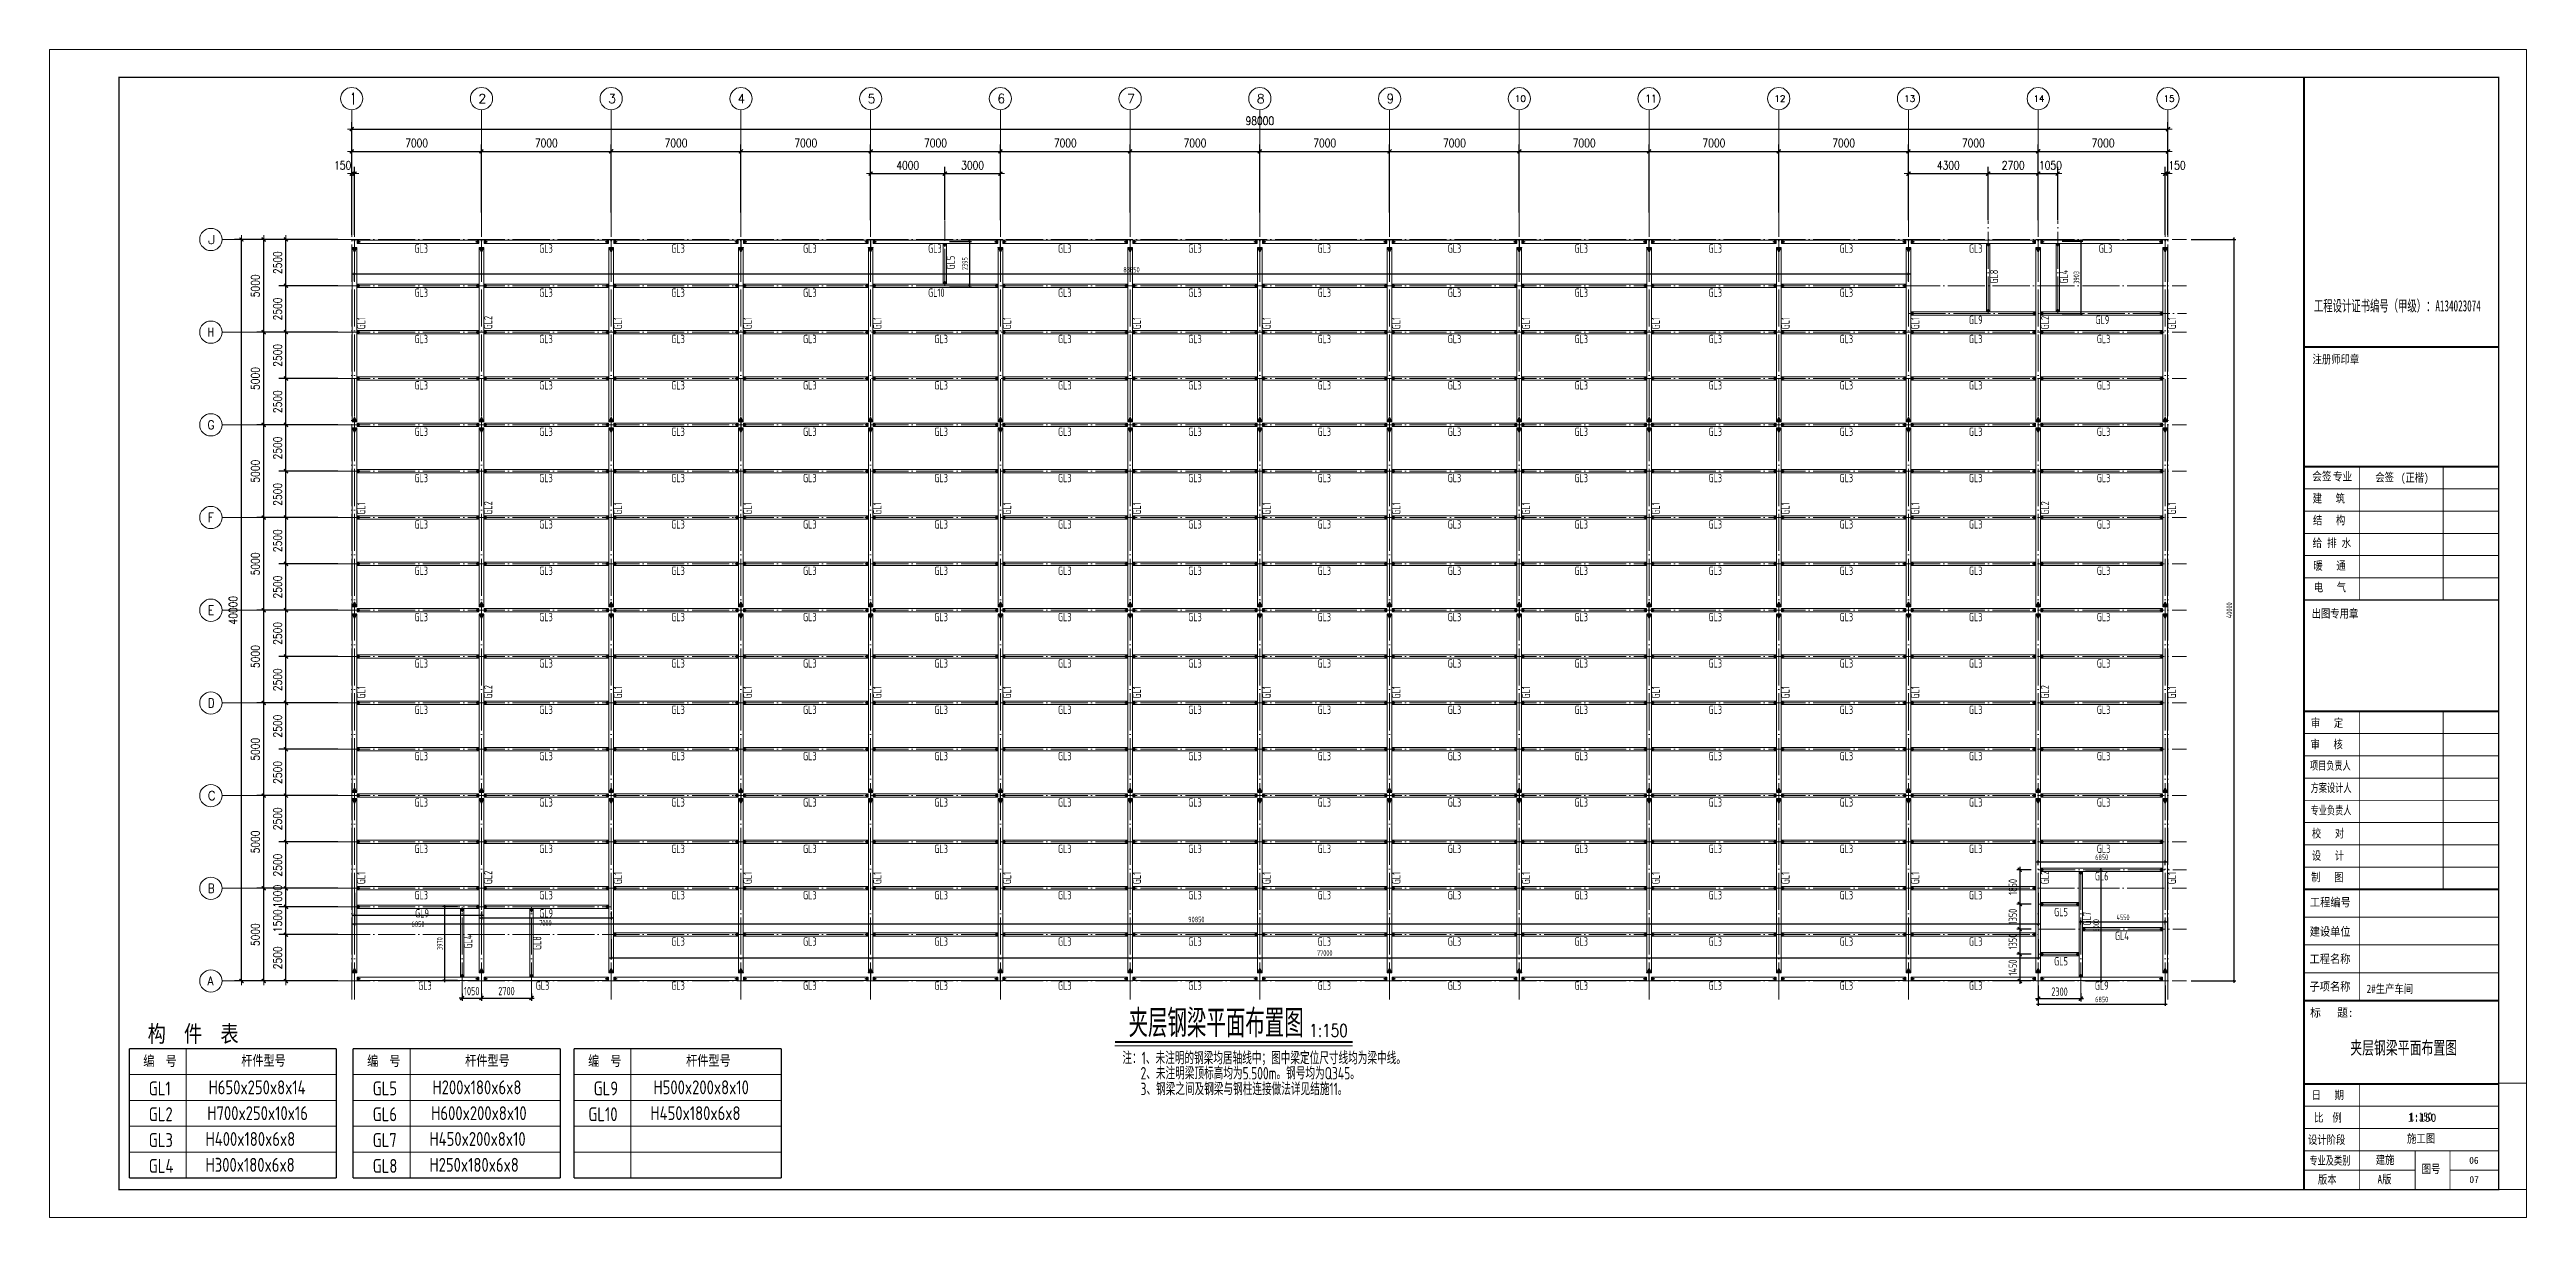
# Model space of a CAD drawing. Header units: millimetres. Extents: x 19781 to 898973, y -947928 to -267362.
# Drawn here: x 431826 to 565476, y -383529 to -320529 of the extents above; entities that cross this region are included whole.
import ezdxf
from ezdxf.enums import TextEntityAlignment as Align

# ---------------------------------------------------------------- set-up
doc = ezdxf.new("R2010")
doc.units = ezdxf.units.MM
doc.header["$LTSCALE"] = 100
doc.header["$PDSIZE"] = -5
doc.linetypes.add('DOTE', pattern=[2.42, 2, -0.2, 0.02, -0.2])
doc.layers.get('0').update_dxf_attribs({"lineweight": 18})
doc.layers.get('Defpoints').update_dxf_attribs({"lineweight": 18})
for name, color, linetype, lineweight in [('10', 7, 'Continuous', 18), ('15', 3, 'Continuous', 18), ('5图框', 7, 'Continuous', 18), ('AXIS', 3, 'Continuous', 18), ('AXIS_TEXT', 7, 'Continuous', 18), ('BORDER', 7, 'Continuous', 18), ('BZ_标准图框', 7, 'Continuous', 18), ('DIM', 3, 'Continuous', 18), ('DIM_SYMB', 3, 'Continuous', 18), ('DOTE', 1, 'DOTE', 18), ('JC', 7, 'Continuous', 18), ('PUB_TEXT', 7, 'Continuous', 18), ('PUB_TITLE', 4, 'Continuous', 18), ('TC', 151, 'Continuous', 18), ('TK(图框线)', 45, 'Continuous', 18), ('数字', 3, 'Continuous', 20), ('钢柱', 4, 'Continuous', 20), ('钢梁', 4, 'Continuous', 5)]:
    doc.layers.add(name, color=color, linetype=linetype, lineweight=lineweight)
doc.layers.add('VHSoft_barcode', color=7, linetype='Continuous', lineweight=18, plot=False)
doc.styles.add('-宋体', font='')
doc.styles.add('_TCH_AXIS', font='complex.shx', dxfattribs={"bigfont": 'gbcbig.shx'})
doc.styles.add('COMPLEX', font='complex.shx', dxfattribs={"bigfont": 'gbcbig.shx'})
doc.styles.add('dim_font', font='simplex.shx', dxfattribs={"width": 0.8, "bigfont": 'gbcbig.shx'})
doc.styles.add('HT', font='', dxfattribs={"width": 0.8})
doc.styles.add('hztxt', font='txt.shx', dxfattribs={"width": 0.7, "bigfont": 'hztxt.shx'})
doc.styles.add('TSSD_REIN', font='tssdeng.shx', dxfattribs={"width": 0.7, "bigfont": 'hztxt.shx'})
doc.styles.get('-宋体').set_extended_font_data('宋体')
doc.styles.get('HT').set_extended_font_data('宋体')
doc.dimstyles.new('DIMN150', dxfattribs={"dimscale": 1.5, "dimtxt": 300, "dimasz": 1, "dimexe": 250, "dimexo": 300, "dimgap": 150, "dimtad": 1, "dimdec": 0, "dimzin": 0, "dimdsep": 46, "dimtxsty": 'dim_font', "dimblk": '_CAXARROW', "dimcen": 0.09, "dimdle": 2, "dimclrt": 7, "dimadec": 0, "dimazin": 0, "dimtfac": 1, "dimtdec": 0, "dimtix": 1, "dimtmove": 2, "dimatfit": 3, "dimfxl": 1, "dimtolj": 1, "dimtzin": 0, "dimarcsym": 0})
doc.dimstyles.new('TSSD_100_100', dxfattribs={"dimtxt": 300, "dimasz": 100, "dimexe": 100, "dimexo": 250, "dimgap": 100, "dimtad": 1, "dimdec": 0, "dimzin": 0, "dimdsep": 46, "dimtxsty": 'TSSD_REIN', "dimblk": 'ARCHTICK', "dimcen": 0, "dimdle": 100, "dimclrt": 7, "dimadec": 0, "dimazin": 0, "dimtfac": 1, "dimtdec": 0, "dimtix": 1, "dimtmove": 2, "dimatfit": 3, "dimfxl": 1, "dimtolj": 1, "dimtzin": 0, "dimarcsym": 0})
pattern_1 = [(45, (0, 0), (-7.07106781, 7.07106781), []), (45, (0, 2.5), (-7.07106781, 7.07106781), [])]

msp = doc.modelspace()

# ---------------------------------------------------------------- texts
at = {"style": 'hztxt', "width": 0.8}
msp.add_text('1:150', height=675, dxfattribs=at).set_placement((499796.06, -373777.68))
at = {"layer": '5图框', "style": 'hztxt', "width": 0.7}
msp.add_text('夹层钢梁平面布置图', height=1500, dxfattribs=at).set_placement((490047.18, -373804.9))
at = {"layer": 'BZ_标准图框', "style": 'HT'}
for s, height, width, p in [('工程设计证书编号（甲级）：A134023074', 600, 0.6, (554010.58, -334651.68)), ('注册师印章', 450, 0.8, (553932.79, -337462.37)), ('会签', 450, 0.85, (553916.83, -343772.85)), ('专业', 450, 0.85, (555030.95, -343785.73)), ('会签', 450, 0.8, (557319.88, -343830.45)), ('(正楷)', 450, 0.8, (558701.1, -343844.46)), ('出图专用章', 450, 0.8, (553883.1, -351177.12)), ('项目负责人', 450, 0.7, (553790.18, -359378.57)), ('方案设计人', 450, 0.7, (553830.23, -360582.75)), ('专业负责人', 450, 0.7, (553828.36, -361792.5)), ('工程编号', 450, 0.9, (553788.97, -366751.74)), ('建设单位', 450, 0.9, (553777.95, -368332.35)), ('工程名称', 450, 0.9, (553767.65, -369811.24)), ('子项名称', 450, 0.9, (553767.65, -371297.83)), ('设计阶段', 450, 0.8, (553687.93, -379563.57)), ('专业及类别', 450, 0.7, (553765.33, -380682.94)), ('图号', 450, 0.8, (559822.28, -381136.52))]:
    msp.add_text(s, height=height, dxfattribs=dict(at, width=width)).set_placement(p)
at = {"layer": 'BZ_标准图框', "char_height": 450, "attachment_point": 7, "style": 'HT'}
for s, insert, width in [('建   筑', (553942.87, -345017.14), 2619), ('结   构', (553955.82, -346194.89), 2589), ('{\\W0.85;给 排 水}', (553933.34, -347423.92), 3190.6875), ('暖   通', (553977.31, -348645.18), 2598), ('电   气', (554002.6, -349812.01), 2523), ('审   定', (553844.07, -357128.95), 2583), ('审   核', (553824.39, -358282.09), 2589), ('校   对', (553898.51, -363090.2), 2622), ('设   计', (553896.32, -364290.22), 2613), ('制   图', (553855.81, -365446.45), 2589), ('{\\W0.95;标   题:}', (553804.92, -372755.34), 3423.5625), ('日   期', (553880.29, -377207.22), 2475), ('比  例', (554016.55, -378419.53), 2127), ('版本 ', (554222.63, -381761.59), 1503)]:
    msp.add_mtext(s, dxfattribs=dict(at, insert=insert, width=width))
at = {"layer": 'PUB_TEXT', "width": 0.8}
for s, height, style, p in [('杆件型号', 550, '-宋体', (442170.85, -375336.87)), ('杆件型号', 550, '-宋体', (454251.76, -375336.87)), ('杆件型号', 550, '-宋体', (466174.76, -375336.87)), ('GL1', 750.037, 'TSSD_REIN', (437181.7, -376944.16)), ('H650x250x8x14', 750.0375, 'TSSD_REIN', (440408.95, -376886.56)), ('GL5', 750.037, 'TSSD_REIN', (449262.61, -376944.16)), ('H200x180x6x8', 750.0375, 'TSSD_REIN', (452489.86, -376886.56)), ('GL9', 750.037, 'TSSD_REIN', (461185.61, -376944.16)), ('H500x200x8x10', 750.0375, 'TSSD_REIN', (464412.86, -376886.56)), ('GL2', 750.037, 'TSSD_REIN', (437181.7, -378337.22)), ('H700x250x10x16', 750.0375, 'TSSD_REIN', (440340.72, -378279.62)), ('GL6', 750.037, 'TSSD_REIN', (449262.61, -378337.22)), ('H600x200x8x10', 750.0375, 'TSSD_REIN', (452421.63, -378279.62)), ('GL10', 750.037, 'TSSD_REIN', (460899.61, -378337.22)), ('H450x180x6x8', 750.0375, 'TSSD_REIN', (464249.55, -378279.62)), ('GL3', 750.037, 'TSSD_REIN', (437181.7, -379730.29)), ('H400x180x6x8', 750.0375, 'TSSD_REIN', (440245.64, -379672.68)), ('GL7', 750.037, 'TSSD_REIN', (449262.61, -379730.29)), ('H450x200x8x10', 750.0375, 'TSSD_REIN', (452326.55, -379672.68)), ('GL4', 750.037, 'TSSD_REIN', (437181.7, -381123.35)), ('H300x180x6x8', 750.0375, 'TSSD_REIN', (440245.64, -381065.74)), ('GL8', 750.037, 'TSSD_REIN', (449262.61, -381123.35)), ('H250x180x6x8', 750.0375, 'TSSD_REIN', (452326.55, -381065.74))]:
    msp.add_text(s, height=height, dxfattribs=dict(at, style=style)).set_placement(p)
at = {"layer": 'PUB_TEXT', "attachment_point": 7, "style": '-宋体'}
for s, insert, char_height, width in [('{\\W0.8;构  件  表}', (437121.75, -374166.76), 900, 7530), ('{\\W0.8;编  号}', (436884.56, -375416.31), 550, 2713.3333), ('{\\W0.8;编  号}', (448965.47, -375416.31), 550, 2713.3333), ('{\\W0.8;编  号}', (460888.47, -375416.31), 550, 2713.3333)]:
    msp.add_mtext(s, dxfattribs=dict(at, insert=insert, char_height=char_height, width=width))
at = {"layer": 'PUB_TITLE', "color": 150, "style": 'TSSD_REIN', "width": 0.8}
msp.add_text('夹层钢梁平面布置图', height=800.04, dxfattribs=at).set_placement((558851.01, -374807.26), align=Align.CENTER)
at = {"layer": 'TC', "color": 7, "style": 'TSSD_REIN', "width": 0.7}
for s, p in [('注：1、未注明的钢梁均居轴线中；图中梁定位尺寸线均为梁中线。', (489717.1, -375266.68)), ('2、未注明梁顶标高均为5.500m。钢号均为Q345。', (490695.21, -376087.51)), ('3、钢梁之间及钢梁与钢柱连接做法详见结施11。', (490695.21, -376935.01))]:
    msp.add_text(s, height=675.0337, dxfattribs=at).set_placement(p)
at = {"layer": 'TK(图框线)', "style": 'HT', "width": 0.8}
for s, p in [('2#生产车间', (556853.31, -371422.66)), ('1:150', (559170.11, -378308.64)), ('施工图', (559032.17, -379497.89)), ('建施', (557343.43, -380645.13)), ('A版', (557442.45, -381695.36))]:
    msp.add_text(s, height=450, dxfattribs=at).set_placement(p)
at = {"layer": 'TK(图框线)', "style": 'HT'}
msp.add_text('1:150', height=450, dxfattribs=at).set_placement((559083.23, -378369.97))
at = {"layer": 'TK(图框线)', "style": '-宋体'}
for s, p in [('06', (562639.03, -380637.97)), ('07', (562651.98, -381675.22))]:
    msp.add_text(s, height=375, dxfattribs=at).set_placement(p, align=Align.CENTER)
at = {"layer": '数字', "ltscale": 100, "style": 'TSSD_REIN', "width": 0.7}
for s, p in [('GL3', (451517.66, -331488.78)), ('GL3', (458249.66, -331488.78)), ('GL3', (465374.66, -331488.78)), ('GL3', (472484.66, -331488.78)), ('GL3', (479234.66, -331488.78)), ('GL3', (486240.66, -331488.78)), ('GL3', (493267.66, -331488.78)), ('GL3', (500243.66, -331488.78)), ('GL3', (507267.66, -331488.78)), ('GL3', (514107.66, -331488.78)), ('GL3', (521341.66, -331488.78)), ('GL3', (528413.66, -331488.78)), ('GL3', (535394.66, -331488.78)), ('GL3', (542397.66, -331488.78)), ('GL3', (451517.66, -333868.78)), ('GL3', (458249.66, -333868.78)), ('GL3', (465374.66, -333868.78)), ('GL3', (472484.66, -333868.78)), ('GL10', (479234.66, -333868.78)), ('GL3', (486240.66, -333868.78)), ('GL3', (493267.66, -333868.78)), ('GL3', (500243.66, -333868.78)), ('GL3', (507267.66, -333868.78)), ('GL3', (514107.66, -333868.78)), ('GL3', (521341.66, -333868.78)), ('GL3', (528413.66, -333868.78)), ('GL9', (535392.66, -335334.78)), ('GL9', (542225.66, -335334.78)), ('GL3', (451517.66, -336368.78)), ('GL3', (458249.66, -336368.78)), ('GL3', (465374.66, -336368.78)), ('GL3', (472484.66, -336368.78)), ('GL3', (479570.66, -336368.78)), ('GL3', (486240.66, -336368.78)), ('GL3', (493267.66, -336368.78)), ('GL3', (500243.66, -336368.78)), ('GL3', (507267.66, -336368.78)), ('GL3', (514107.66, -336368.78)), ('GL3', (521341.66, -336368.78)), ('GL3', (528413.66, -336368.78)), ('GL3', (535392.66, -336368.78)), ('GL3', (542294.66, -336368.78)), ('GL3', (451517.66, -338868.78)), ('GL3', (458249.66, -338868.78)), ('GL3', (465374.66, -338868.78)), ('GL3', (472484.66, -338868.78)), ('GL3', (479570.66, -338868.78)), ('GL3', (486240.66, -338868.78)), ('GL3', (493267.66, -338868.78)), ('GL3', (500243.66, -338868.78)), ('GL3', (507267.66, -338868.78)), ('GL3', (514107.66, -338868.78)), ('GL3', (521341.66, -338868.78)), ('GL3', (528413.66, -338868.78)), ('GL3', (535392.66, -338868.78)), ('GL3', (542294.66, -338868.78)), ('GL3', (451517.66, -341368.78)), ('GL3', (458249.66, -341368.78)), ('GL3', (465374.66, -341368.78)), ('GL3', (472484.66, -341368.78)), ('GL3', (479570.66, -341368.78)), ('GL3', (486240.66, -341368.78)), ('GL3', (493267.66, -341368.78)), ('GL3', (500243.66, -341368.78)), ('GL3', (507267.66, -341368.78)), ('GL3', (514107.66, -341368.78)), ('GL3', (521341.66, -341368.78)), ('GL3', (528413.66, -341368.78)), ('GL3', (535392.66, -341368.78)), ('GL3', (542294.66, -341368.78)), ('GL3', (451517.66, -343868.78)), ('GL3', (458249.66, -343868.78)), ('GL3', (465374.66, -343868.78)), ('GL3', (472484.66, -343868.78)), ('GL3', (479570.66, -343868.78)), ('GL3', (486240.66, -343868.78)), ('GL3', (493267.66, -343868.78)), ('GL3', (500243.66, -343868.78)), ('GL3', (507267.66, -343868.78)), ('GL3', (514107.66, -343868.78)), ('GL3', (521341.66, -343868.78)), ('GL3', (528413.66, -343868.78)), ('GL3', (535392.66, -343868.78)), ('GL3', (542294.66, -343868.78)), ('GL3', (451517.66, -346368.78)), ('GL3', (458249.66, -346368.78)), ('GL3', (465374.66, -346368.78)), ('GL3', (472484.66, -346368.78)), ('GL3', (479570.66, -346368.78)), ('GL3', (486240.66, -346368.78)), ('GL3', (493267.66, -346368.78)), ('GL3', (500243.66, -346368.78)), ('GL3', (507267.66, -346368.78)), ('GL3', (514107.66, -346368.78)), ('GL3', (521341.66, -346368.78)), ('GL3', (528413.66, -346368.78)), ('GL3', (535392.66, -346368.78)), ('GL3', (542294.66, -346368.78)), ('GL3', (451517.66, -348868.78)), ('GL3', (458249.66, -348868.78)), ('GL3', (465374.66, -348868.78)), ('GL3', (472484.66, -348868.78)), ('GL3', (479570.66, -348868.78)), ('GL3', (486240.66, -348868.78)), ('GL3', (493267.66, -348868.78)), ('GL3', (500243.66, -348868.78)), ('GL3', (507267.66, -348868.78)), ('GL3', (514107.66, -348868.78)), ('GL3', (521341.66, -348868.78)), ('GL3', (528413.66, -348868.78)), ('GL3', (535392.66, -348868.78)), ('GL3', (542294.66, -348868.78)), ('GL3', (451517.66, -351368.78)), ('GL3', (458249.66, -351368.78)), ('GL3', (465374.66, -351368.78)), ('GL3', (472484.66, -351368.78)), ('GL3', (479570.66, -351368.78)), ('GL3', (486240.66, -351368.78)), ('GL3', (493267.66, -351368.78)), ('GL3', (500243.66, -351368.78)), ('GL3', (507267.66, -351368.78)), ('GL3', (514107.66, -351368.78)), ('GL3', (521341.66, -351368.78)), ('GL3', (528413.66, -351368.78)), ('GL3', (535392.66, -351368.78)), ('GL3', (542294.66, -351368.78)), ('GL3', (451517.66, -353868.78)), ('GL3', (458249.66, -353868.78)), ('GL3', (465374.66, -353868.78)), ('GL3', (472484.66, -353868.78)), ('GL3', (479570.66, -353868.78)), ('GL3', (486240.66, -353868.78)), ('GL3', (493267.66, -353868.78)), ('GL3', (500243.66, -353868.78)), ('GL3', (507267.66, -353868.78)), ('GL3', (514107.66, -353868.78)), ('GL3', (521341.66, -353868.78)), ('GL3', (528413.66, -353868.78)), ('GL3', (535392.66, -353868.78)), ('GL3', (542294.66, -353868.78)), ('GL3', (451517.66, -356368.78)), ('GL3', (458249.66, -356368.78)), ('GL3', (465374.66, -356368.78)), ('GL3', (472484.66, -356368.78)), ('GL3', (479570.66, -356368.78)), ('GL3', (486240.66, -356368.78)), ('GL3', (493267.66, -356368.78)), ('GL3', (500243.66, -356368.78)), ('GL3', (507267.66, -356368.78)), ('GL3', (514107.66, -356368.78)), ('GL3', (521341.66, -356368.78)), ('GL3', (528413.66, -356368.78)), ('GL3', (535392.66, -356368.78)), ('GL3', (542294.66, -356368.78)), ('GL3', (451517.66, -358868.78)), ('GL3', (458249.66, -358868.78)), ('GL3', (465374.66, -358868.78)), ('GL3', (472484.66, -358868.78)), ('GL3', (479570.66, -358868.78)), ('GL3', (486240.66, -358868.78)), ('GL3', (493267.66, -358868.78)), ('GL3', (500243.66, -358868.78)), ('GL3', (507267.66, -358868.78)), ('GL3', (514107.66, -358868.78)), ('GL3', (521341.66, -358868.78)), ('GL3', (528413.66, -358868.78)), ('GL3', (535392.66, -358868.78)), ('GL3', (542294.66, -358868.78)), ('GL3', (451517.66, -361368.78)), ('GL3', (458249.66, -361368.78)), ('GL3', (465374.66, -361368.78)), ('GL3', (472484.66, -361368.78)), ('GL3', (479570.66, -361368.78)), ('GL3', (486240.66, -361368.78)), ('GL3', (493267.66, -361368.78)), ('GL3', (500243.66, -361368.78)), ('GL3', (507267.66, -361368.78)), ('GL3', (514107.66, -361368.78)), ('GL3', (521341.66, -361368.78)), ('GL3', (528413.66, -361368.78)), ('GL3', (535392.66, -361368.78)), ('GL3', (542294.66, -361368.78)), ('GL3', (451517.66, -363868.78)), ('GL3', (458249.66, -363868.78)), ('GL3', (465374.66, -363868.78)), ('GL3', (472484.66, -363868.78)), ('GL3', (479570.66, -363868.78)), ('GL3', (486240.66, -363868.78)), ('GL3', (493267.66, -363868.78)), ('GL3', (500243.66, -363868.78)), ('GL3', (507267.66, -363868.78)), ('GL3', (514107.66, -363868.78)), ('GL3', (521341.66, -363868.78)), ('GL3', (528413.66, -363868.78)), ('GL3', (535392.66, -363868.78)), ('GL3', (542294.66, -363868.78)), ('GL3', (451517.66, -366368.78)), ('GL3', (458249.66, -366368.78)), ('GL3', (465374.66, -366368.78)), ('GL3', (472484.66, -366368.78)), ('GL3', (479570.66, -366368.78)), ('GL3', (486240.66, -366368.78)), ('GL3', (493267.66, -366368.78)), ('GL3', (500243.66, -366368.78)), ('GL3', (507267.66, -366368.78)), ('GL3', (514107.66, -366368.78)), ('GL3', (521341.66, -366368.78)), ('GL3', (528413.66, -366368.78)), ('GL3', (535392.66, -366368.78)), ('GL6', (542188.66, -365345.78)), ('GL9', (451554.66, -367349.78)), ('GL9', (458249.66, -367349.78)), ('GL5', (539992.66, -367281.78)), ('GL3', (465374.66, -368868.78)), ('GL3', (472484.66, -368868.78)), ('GL3', (479570.66, -368868.78)), ('GL3', (486240.66, -368868.78)), ('GL3', (493267.66, -368868.78)), ('GL3', (500243.66, -368868.78)), ('GL3', (507267.66, -368868.78)), ('GL3', (514107.66, -368868.78)), ('GL3', (521341.66, -368868.78)), ('GL3', (528413.66, -368868.78)), ('GL3', (535392.66, -368868.78)), ('GL4', (543273.66, -368565.78)), ('GL5', (539992.66, -369933.78)), ('GL3', (451718.66, -371248.78)), ('GL3', (458061.66, -371248.78)), ('GL3', (465374.66, -371248.78)), ('GL3', (472484.66, -371248.78)), ('GL3', (479570.66, -371248.78)), ('GL3', (486240.66, -371248.78)), ('GL3', (493267.66, -371248.78)), ('GL3', (500243.66, -371248.78)), ('GL3', (507267.66, -371248.78)), ('GL3', (514107.66, -371248.78)), ('GL3', (521341.66, -371248.78)), ('GL3', (528413.66, -371248.78)), ('GL3', (535392.66, -371248.78)), ('GL9', (542188.66, -371248.78))]:
    msp.add_text(s, height=450, dxfattribs=at).set_placement(p)
for s, p in [('GL5', (480673.78, -332389.34)), ('GL8', (536968, -333151)), ('GL4', (540742, -333151)), ('GL1', (448864.78, -335621.34)), ('GL2', (455714.78, -335621.34)), ('GL1', (462714.78, -335621.34)), ('GL1', (469714.78, -335621.34)), ('GL1', (476714.78, -335621.34)), ('GL1', (483714.78, -335621.34)), ('GL1', (490714.78, -335621.34)), ('GL1', (497714.78, -335621.34)), ('GL1', (504714.78, -335621.34)), ('GL1', (511714.78, -335621.34)), ('GL1', (518714.78, -335621.34)), ('GL1', (525714.78, -335621.34)), ('GL1', (532714.78, -335621.34)), ('GL2', (539714.78, -335621.34)), ('GL1', (546564.78, -335621.34)), ('GL1', (448864.78, -345620.34)), ('GL2', (455714.78, -345620.34)), ('GL1', (462714.78, -345620.34)), ('GL1', (469714.78, -345620.34)), ('GL1', (476714.78, -345620.34)), ('GL1', (483714.78, -345620.34)), ('GL1', (490714.78, -345620.34)), ('GL1', (497714.78, -345620.34)), ('GL1', (504714.78, -345620.34)), ('GL1', (511714.78, -345620.34)), ('GL1', (518714.78, -345620.34)), ('GL1', (525714.78, -345620.34)), ('GL1', (532714.78, -345620.34)), ('GL2', (539714.78, -345620.34)), ('GL1', (546564.78, -345620.34)), ('GL1', (448864.78, -355537.34)), ('GL2', (455714.78, -355537.34)), ('GL1', (462714.78, -355537.34)), ('GL1', (469714.78, -355537.34)), ('GL1', (476714.78, -355537.34)), ('GL1', (483714.78, -355537.34)), ('GL1', (490714.78, -355537.34)), ('GL1', (497714.78, -355537.34)), ('GL1', (504714.78, -355537.34)), ('GL1', (511714.78, -355537.34)), ('GL1', (518714.78, -355537.34)), ('GL1', (525714.78, -355537.34)), ('GL1', (532714.78, -355537.34)), ('GL2', (539714.78, -355537.34)), ('GL1', (546564.78, -355537.34)), ('GL1', (448864.78, -365553.34)), ('GL2', (455714.78, -365553.34)), ('GL1', (462714.78, -365553.34)), ('GL1', (469714.78, -365553.34)), ('GL1', (476714.78, -365553.34)), ('GL1', (483714.78, -365553.34)), ('GL1', (490714.78, -365553.34)), ('GL1', (497714.78, -365553.34)), ('GL1', (504714.78, -365553.34)), ('GL1', (511714.78, -365553.34)), ('GL1', (518714.78, -365553.34)), ('GL1', (525714.78, -365553.34)), ('GL1', (532714.78, -365553.34)), ('GL2', (539714.78, -365553.34)), ('GL1', (546564.78, -365553.34)), ('GL7', (541981.78, -367773.34)), ('GL4', (454636.78, -369021.34)), ('GL8', (458359.78, -369104.34))]:
    msp.add_text(s, height=450, rotation=90, dxfattribs=at).set_placement(p)

# ---------------------------------------------------------------- blocks, each defined once
blk = doc.blocks.new('_DIMX')
blk.add_line((-150, 0), (150, 0))
blk.add_lwpolyline([(-70, -70, 50, 50, 0), (70, 70, 50, 50, 0)], format="xyseb")
blk = doc.blocks.new('*X118')
at = {"layer": 'AXIS', "color": 0, "lineweight": -2, "transparency": 16777216}
for p, q in [((446682, -330774), (443007, -330774)), ((443382, -335772), (443382, -330775)), ((446682, -335774), (443007, -335774))]:
    blk.add_line(p, q, dxfattribs=at)
at = {"layer": 'AXIS', "color": 0, "lineweight": -2, "transparency": 16777216, "xscale": 1.5, "yscale": 1.5, "zscale": 1.5}
for p, rotation in [((443382, -330774), 90), ((443382, -335774), 270)]:
    blk.add_blockref('_DIMX', p, dxfattribs=dict(at, rotation=rotation))
at = {"layer": 'AXIS', "color": 7, "transparency": 16777216, "insert": (442932, -333274), "char_height": 450, "width": 3805.71, "attachment_point": 5, "rotation": 90, "style": 'dim_font'}
blk.add_mtext('5000', dxfattribs=at)
blk = doc.blocks.new('_CAXARROW')
blk.add_hatch(color=0).paths.add_polyline_path([(0, 0), (-1, 0.125), (-1, -0.125)], flags=0)
blk = doc.blocks.new('*X119')
at = {"layer": 'AXIS', "color": 0, "lineweight": -2, "transparency": 16777216}
for p, q in [((448132, -329324), (448132, -325649)), ((448134, -326024), (455131, -326024)), ((455132, -329324), (455132, -325649))]:
    blk.add_line(p, q, dxfattribs=at)
at = {"layer": 'AXIS', "color": 0, "lineweight": -2, "transparency": 16777216, "xscale": 1.5, "yscale": 1.5, "zscale": 1.5, "rotation": 180}
blk.add_blockref('_DIMX', (448132, -326024), dxfattribs=at)
at = {"layer": 'AXIS', "color": 0, "lineweight": -2, "transparency": 16777216, "xscale": 1.5, "yscale": 1.5, "zscale": 1.5}
blk.add_blockref('_DIMX', (455132, -326024), dxfattribs=at)
at = {"layer": 'AXIS', "color": 7, "transparency": 16777216, "insert": (451632, -325574), "char_height": 450, "width": 3805.71, "attachment_point": 5, "style": 'dim_font'}
blk.add_mtext('7000', dxfattribs=at)
blk = doc.blocks.new('*X120')
at = {"layer": 'AXIS', "color": 0, "lineweight": -2, "transparency": 16777216}
for p, q in [((455132, -329324), (455132, -325649)), ((455134, -326024), (462131, -326024)), ((462132, -329324), (462132, -325649))]:
    blk.add_line(p, q, dxfattribs=at)
at = {"layer": 'AXIS', "color": 0, "lineweight": -2, "transparency": 16777216, "xscale": 1.5, "yscale": 1.5, "zscale": 1.5, "rotation": 180}
blk.add_blockref('_DIMX', (455132, -326024), dxfattribs=at)
at = {"layer": 'AXIS', "color": 0, "lineweight": -2, "transparency": 16777216, "xscale": 1.5, "yscale": 1.5, "zscale": 1.5}
blk.add_blockref('_DIMX', (462132, -326024), dxfattribs=at)
at = {"layer": 'AXIS', "color": 7, "transparency": 16777216, "insert": (458632, -325574), "char_height": 450, "width": 3805.71, "attachment_point": 5, "style": 'dim_font'}
blk.add_mtext('7000', dxfattribs=at)
blk = doc.blocks.new('*X121')
at = {"layer": 'AXIS', "color": 0, "lineweight": -2, "transparency": 16777216}
for p, q in [((462132, -329324), (462132, -325649)), ((462134, -326024), (469131, -326024)), ((469132, -329324), (469132, -325649))]:
    blk.add_line(p, q, dxfattribs=at)
at = {"layer": 'AXIS', "color": 0, "lineweight": -2, "transparency": 16777216, "xscale": 1.5, "yscale": 1.5, "zscale": 1.5, "rotation": 180}
blk.add_blockref('_DIMX', (462132, -326024), dxfattribs=at)
at = {"layer": 'AXIS', "color": 0, "lineweight": -2, "transparency": 16777216, "xscale": 1.5, "yscale": 1.5, "zscale": 1.5}
blk.add_blockref('_DIMX', (469132, -326024), dxfattribs=at)
at = {"layer": 'AXIS', "color": 7, "transparency": 16777216, "insert": (465632, -325574), "char_height": 450, "width": 3805.71, "attachment_point": 5, "style": 'dim_font'}
blk.add_mtext('7000', dxfattribs=at)
blk = doc.blocks.new('*X122')
at = {"layer": 'AXIS', "color": 0, "lineweight": -2, "transparency": 16777216}
for p, q in [((469132, -329324), (469132, -325649)), ((469134, -326024), (476131, -326024)), ((476132, -329324), (476132, -325649))]:
    blk.add_line(p, q, dxfattribs=at)
at = {"layer": 'AXIS', "color": 0, "lineweight": -2, "transparency": 16777216, "xscale": 1.5, "yscale": 1.5, "zscale": 1.5, "rotation": 180}
blk.add_blockref('_DIMX', (469132, -326024), dxfattribs=at)
at = {"layer": 'AXIS', "color": 0, "lineweight": -2, "transparency": 16777216, "xscale": 1.5, "yscale": 1.5, "zscale": 1.5}
blk.add_blockref('_DIMX', (476132, -326024), dxfattribs=at)
at = {"layer": 'AXIS', "color": 7, "transparency": 16777216, "insert": (472632, -325574), "char_height": 450, "width": 3805.71, "attachment_point": 5, "style": 'dim_font'}
blk.add_mtext('7000', dxfattribs=at)
blk = doc.blocks.new('*X123')
at = {"layer": 'AXIS', "color": 0, "lineweight": -2, "transparency": 16777216}
for p, q in [((476132, -329324), (476132, -325649)), ((476134, -326024), (483131, -326024)), ((483132, -329324), (483132, -325649))]:
    blk.add_line(p, q, dxfattribs=at)
at = {"layer": 'AXIS', "color": 0, "lineweight": -2, "transparency": 16777216, "xscale": 1.5, "yscale": 1.5, "zscale": 1.5, "rotation": 180}
blk.add_blockref('_DIMX', (476132, -326024), dxfattribs=at)
at = {"layer": 'AXIS', "color": 0, "lineweight": -2, "transparency": 16777216, "xscale": 1.5, "yscale": 1.5, "zscale": 1.5}
blk.add_blockref('_DIMX', (483132, -326024), dxfattribs=at)
at = {"layer": 'AXIS', "color": 7, "transparency": 16777216, "insert": (479632, -325574), "char_height": 450, "width": 3805.71, "attachment_point": 5, "style": 'dim_font'}
blk.add_mtext('7000', dxfattribs=at)
blk = doc.blocks.new('*X124')
at = {"layer": 'AXIS', "color": 0, "lineweight": -2, "transparency": 16777216}
for p, q in [((483132, -329324), (483132, -325649)), ((483134, -326024), (490131, -326024)), ((490132, -329324), (490132, -325649))]:
    blk.add_line(p, q, dxfattribs=at)
at = {"layer": 'AXIS', "color": 0, "lineweight": -2, "transparency": 16777216, "xscale": 1.5, "yscale": 1.5, "zscale": 1.5, "rotation": 180}
blk.add_blockref('_DIMX', (483132, -326024), dxfattribs=at)
at = {"layer": 'AXIS', "color": 0, "lineweight": -2, "transparency": 16777216, "xscale": 1.5, "yscale": 1.5, "zscale": 1.5}
blk.add_blockref('_DIMX', (490132, -326024), dxfattribs=at)
at = {"layer": 'AXIS', "color": 7, "transparency": 16777216, "insert": (486632, -325574), "char_height": 450, "width": 3805.71, "attachment_point": 5, "style": 'dim_font'}
blk.add_mtext('7000', dxfattribs=at)
blk = doc.blocks.new('*X125')
at = {"layer": 'AXIS', "color": 0, "lineweight": -2, "transparency": 16777216}
for p, q in [((490132, -329324), (490132, -325649)), ((490134, -326024), (497131, -326024)), ((497132, -329324), (497132, -325649))]:
    blk.add_line(p, q, dxfattribs=at)
at = {"layer": 'AXIS', "color": 0, "lineweight": -2, "transparency": 16777216, "xscale": 1.5, "yscale": 1.5, "zscale": 1.5, "rotation": 180}
blk.add_blockref('_DIMX', (490132, -326024), dxfattribs=at)
at = {"layer": 'AXIS', "color": 0, "lineweight": -2, "transparency": 16777216, "xscale": 1.5, "yscale": 1.5, "zscale": 1.5}
blk.add_blockref('_DIMX', (497132, -326024), dxfattribs=at)
at = {"layer": 'AXIS', "color": 7, "transparency": 16777216, "insert": (493632, -325574), "char_height": 450, "width": 3805.71, "attachment_point": 5, "style": 'dim_font'}
blk.add_mtext('7000', dxfattribs=at)
blk = doc.blocks.new('*X126')
at = {"layer": 'AXIS', "color": 0, "lineweight": -2, "transparency": 16777216}
for p, q in [((497132, -329324), (497132, -325649)), ((497134, -326024), (504131, -326024)), ((504132, -329324), (504132, -325649))]:
    blk.add_line(p, q, dxfattribs=at)
at = {"layer": 'AXIS', "color": 0, "lineweight": -2, "transparency": 16777216, "xscale": 1.5, "yscale": 1.5, "zscale": 1.5, "rotation": 180}
blk.add_blockref('_DIMX', (497132, -326024), dxfattribs=at)
at = {"layer": 'AXIS', "color": 0, "lineweight": -2, "transparency": 16777216, "xscale": 1.5, "yscale": 1.5, "zscale": 1.5}
blk.add_blockref('_DIMX', (504132, -326024), dxfattribs=at)
at = {"layer": 'AXIS', "color": 7, "transparency": 16777216, "insert": (500632, -325574), "char_height": 450, "width": 3805.71, "attachment_point": 5, "style": 'dim_font'}
blk.add_mtext('7000', dxfattribs=at)
blk = doc.blocks.new('*X127')
at = {"layer": 'AXIS', "color": 0, "lineweight": -2, "transparency": 16777216}
for p, q in [((504132, -329324), (504132, -325649)), ((504134, -326024), (511131, -326024)), ((511132, -329324), (511132, -325649))]:
    blk.add_line(p, q, dxfattribs=at)
at = {"layer": 'AXIS', "color": 0, "lineweight": -2, "transparency": 16777216, "xscale": 1.5, "yscale": 1.5, "zscale": 1.5, "rotation": 180}
blk.add_blockref('_DIMX', (504132, -326024), dxfattribs=at)
at = {"layer": 'AXIS', "color": 0, "lineweight": -2, "transparency": 16777216, "xscale": 1.5, "yscale": 1.5, "zscale": 1.5}
blk.add_blockref('_DIMX', (511132, -326024), dxfattribs=at)
at = {"layer": 'AXIS', "color": 7, "transparency": 16777216, "insert": (507632, -325574), "char_height": 450, "width": 3805.71, "attachment_point": 5, "style": 'dim_font'}
blk.add_mtext('7000', dxfattribs=at)
blk = doc.blocks.new('*X128')
at = {"layer": 'AXIS', "color": 0, "lineweight": -2, "transparency": 16777216}
for p, q in [((511132, -329324), (511132, -325649)), ((511134, -326024), (518131, -326024)), ((518132, -329324), (518132, -325649))]:
    blk.add_line(p, q, dxfattribs=at)
at = {"layer": 'AXIS', "color": 0, "lineweight": -2, "transparency": 16777216, "xscale": 1.5, "yscale": 1.5, "zscale": 1.5, "rotation": 180}
blk.add_blockref('_DIMX', (511132, -326024), dxfattribs=at)
at = {"layer": 'AXIS', "color": 0, "lineweight": -2, "transparency": 16777216, "xscale": 1.5, "yscale": 1.5, "zscale": 1.5}
blk.add_blockref('_DIMX', (518132, -326024), dxfattribs=at)
at = {"layer": 'AXIS', "color": 7, "transparency": 16777216, "insert": (514632, -325574), "char_height": 450, "width": 3805.71, "attachment_point": 5, "style": 'dim_font'}
blk.add_mtext('7000', dxfattribs=at)
blk = doc.blocks.new('*X129')
at = {"layer": 'AXIS', "color": 0, "lineweight": -2, "transparency": 16777216}
for p, q in [((518132, -329324), (518132, -325649)), ((518134, -326024), (525131, -326024)), ((525132, -329324), (525132, -325649))]:
    blk.add_line(p, q, dxfattribs=at)
at = {"layer": 'AXIS', "color": 0, "lineweight": -2, "transparency": 16777216, "xscale": 1.5, "yscale": 1.5, "zscale": 1.5, "rotation": 180}
blk.add_blockref('_DIMX', (518132, -326024), dxfattribs=at)
at = {"layer": 'AXIS', "color": 0, "lineweight": -2, "transparency": 16777216, "xscale": 1.5, "yscale": 1.5, "zscale": 1.5}
blk.add_blockref('_DIMX', (525132, -326024), dxfattribs=at)
at = {"layer": 'AXIS', "color": 7, "transparency": 16777216, "insert": (521632, -325574), "char_height": 450, "width": 3805.71, "attachment_point": 5, "style": 'dim_font'}
blk.add_mtext('7000', dxfattribs=at)
blk = doc.blocks.new('*X130')
at = {"layer": 'AXIS', "color": 0, "lineweight": -2, "transparency": 16777216}
for p, q in [((525132, -329324), (525132, -325649)), ((525134, -326024), (532131, -326024)), ((532132, -329324), (532132, -325649))]:
    blk.add_line(p, q, dxfattribs=at)
at = {"layer": 'AXIS', "color": 0, "lineweight": -2, "transparency": 16777216, "xscale": 1.5, "yscale": 1.5, "zscale": 1.5, "rotation": 180}
blk.add_blockref('_DIMX', (525132, -326024), dxfattribs=at)
at = {"layer": 'AXIS', "color": 0, "lineweight": -2, "transparency": 16777216, "xscale": 1.5, "yscale": 1.5, "zscale": 1.5}
blk.add_blockref('_DIMX', (532132, -326024), dxfattribs=at)
at = {"layer": 'AXIS', "color": 7, "transparency": 16777216, "insert": (528632, -325574), "char_height": 450, "width": 3805.71, "attachment_point": 5, "style": 'dim_font'}
blk.add_mtext('7000', dxfattribs=at)
blk = doc.blocks.new('*X131')
at = {"layer": 'AXIS', "color": 0, "lineweight": -2, "transparency": 16777216}
for p, q in [((532132, -329324), (532132, -325649)), ((532134, -326024), (539131, -326024)), ((539132, -329324), (539132, -325649))]:
    blk.add_line(p, q, dxfattribs=at)
at = {"layer": 'AXIS', "color": 0, "lineweight": -2, "transparency": 16777216, "xscale": 1.5, "yscale": 1.5, "zscale": 1.5, "rotation": 180}
blk.add_blockref('_DIMX', (532132, -326024), dxfattribs=at)
at = {"layer": 'AXIS', "color": 0, "lineweight": -2, "transparency": 16777216, "xscale": 1.5, "yscale": 1.5, "zscale": 1.5}
blk.add_blockref('_DIMX', (539132, -326024), dxfattribs=at)
at = {"layer": 'AXIS', "color": 7, "transparency": 16777216, "insert": (535632, -325574), "char_height": 450, "width": 3805.71, "attachment_point": 5, "style": 'dim_font'}
blk.add_mtext('7000', dxfattribs=at)
blk = doc.blocks.new('*X132')
at = {"layer": 'AXIS', "color": 0, "lineweight": -2, "transparency": 16777216}
for p, q in [((539132, -329324), (539132, -325649)), ((539134, -326024), (546131, -326024)), ((546132, -329324), (546132, -325649))]:
    blk.add_line(p, q, dxfattribs=at)
at = {"layer": 'AXIS', "color": 0, "lineweight": -2, "transparency": 16777216, "xscale": 1.5, "yscale": 1.5, "zscale": 1.5, "rotation": 180}
blk.add_blockref('_DIMX', (539132, -326024), dxfattribs=at)
at = {"layer": 'AXIS', "color": 0, "lineweight": -2, "transparency": 16777216, "xscale": 1.5, "yscale": 1.5, "zscale": 1.5}
blk.add_blockref('_DIMX', (546132, -326024), dxfattribs=at)
at = {"layer": 'AXIS', "color": 7, "transparency": 16777216, "insert": (542632, -325574), "char_height": 450, "width": 3805.71, "attachment_point": 5, "style": 'dim_font'}
blk.add_mtext('7000', dxfattribs=at)
blk = doc.blocks.new('_AXISO')
blk.add_circle((0, 0), 0.5)
at = {"layer": 'AXIS_TEXT', "style": 'COMPLEX', "width": 1.04167}
blk.add_attdef('A', (-0.25, -0.28), '', height=0.56, dxfattribs=at)
blk = doc.blocks.new('*X133')
at = {"layer": 'AXIS', "color": 0, "lineweight": -2, "transparency": 16777216}
for p, q in [((446382, -330774), (441807, -330774)), ((442182, -370772), (442182, -330775)), ((446382, -370774), (441807, -370774))]:
    blk.add_line(p, q, dxfattribs=at)
at = {"layer": 'AXIS', "color": 0, "lineweight": -2, "transparency": 16777216, "xscale": 1.5, "yscale": 1.5, "zscale": 1.5}
for p, rotation in [((442182, -330774), 90), ((442182, -370774), 270)]:
    blk.add_blockref('_DIMX', p, dxfattribs=dict(at, rotation=rotation))
at = {"layer": 'AXIS', "color": 7, "transparency": 16777216, "insert": (441732, -350774), "char_height": 450, "width": 4834.29, "attachment_point": 5, "rotation": 90, "style": 'dim_font'}
blk.add_mtext('40000', dxfattribs=at)
blk = doc.blocks.new('*X134')
at = {"layer": 'AXIS', "color": 0, "lineweight": -2, "transparency": 16777216}
for p, q in [((448132, -329024), (448132, -324449)), ((546132, -329024), (546132, -324449)), ((448134, -324824), (546131, -324824))]:
    blk.add_line(p, q, dxfattribs=at)
at = {"layer": 'AXIS', "color": 0, "lineweight": -2, "transparency": 16777216, "xscale": 1.5, "yscale": 1.5, "zscale": 1.5, "rotation": 180}
blk.add_blockref('_DIMX', (448132, -324824), dxfattribs=at)
at = {"layer": 'AXIS', "color": 0, "lineweight": -2, "transparency": 16777216, "xscale": 1.5, "yscale": 1.5, "zscale": 1.5}
blk.add_blockref('_DIMX', (546132, -324824), dxfattribs=at)
at = {"layer": 'AXIS', "color": 7, "transparency": 16777216, "insert": (497132, -324374), "char_height": 450, "width": 4834.29, "attachment_point": 5, "style": 'dim_font'}
blk.add_mtext('98000', dxfattribs=at)
blk = doc.blocks.new('*X135')
at = {"layer": 'AXIS', "color": 0, "lineweight": -2, "transparency": 16777216}
for p, q in [((446682, -335774), (443007, -335774)), ((443382, -340772), (443382, -335775)), ((446682, -340774), (443007, -340774))]:
    blk.add_line(p, q, dxfattribs=at)
at = {"layer": 'AXIS', "color": 0, "lineweight": -2, "transparency": 16777216, "xscale": 1.5, "yscale": 1.5, "zscale": 1.5}
for p, rotation in [((443382, -335774), 90), ((443382, -340774), 270)]:
    blk.add_blockref('_DIMX', p, dxfattribs=dict(at, rotation=rotation))
at = {"layer": 'AXIS', "color": 7, "transparency": 16777216, "insert": (442932, -338274), "char_height": 450, "width": 3805.71, "attachment_point": 5, "rotation": 90, "style": 'dim_font'}
blk.add_mtext('5000', dxfattribs=at)
blk = doc.blocks.new('*X136')
at = {"layer": 'AXIS', "color": 0, "lineweight": -2, "transparency": 16777216}
for p, q in [((446682, -340774), (443007, -340774)), ((443382, -345772), (443382, -340775)), ((446682, -345774), (443007, -345774))]:
    blk.add_line(p, q, dxfattribs=at)
at = {"layer": 'AXIS', "color": 0, "lineweight": -2, "transparency": 16777216, "xscale": 1.5, "yscale": 1.5, "zscale": 1.5}
for p, rotation in [((443382, -340774), 90), ((443382, -345774), 270)]:
    blk.add_blockref('_DIMX', p, dxfattribs=dict(at, rotation=rotation))
at = {"layer": 'AXIS', "color": 7, "transparency": 16777216, "insert": (442932, -343274), "char_height": 450, "width": 3805.71, "attachment_point": 5, "rotation": 90, "style": 'dim_font'}
blk.add_mtext('5000', dxfattribs=at)
blk = doc.blocks.new('*X137')
at = {"layer": 'AXIS', "color": 0, "lineweight": -2, "transparency": 16777216}
for p, q in [((446682, -345774), (443007, -345774)), ((443382, -350772), (443382, -345775)), ((446682, -350774), (443007, -350774))]:
    blk.add_line(p, q, dxfattribs=at)
at = {"layer": 'AXIS', "color": 0, "lineweight": -2, "transparency": 16777216, "xscale": 1.5, "yscale": 1.5, "zscale": 1.5}
for p, rotation in [((443382, -345774), 90), ((443382, -350774), 270)]:
    blk.add_blockref('_DIMX', p, dxfattribs=dict(at, rotation=rotation))
at = {"layer": 'AXIS', "color": 7, "transparency": 16777216, "insert": (442932, -348274), "char_height": 450, "width": 3805.71, "attachment_point": 5, "rotation": 90, "style": 'dim_font'}
blk.add_mtext('5000', dxfattribs=at)
blk = doc.blocks.new('*X138')
at = {"layer": 'AXIS', "color": 0, "lineweight": -2, "transparency": 16777216}
for p, q in [((446682, -350774), (443007, -350774)), ((443382, -355772), (443382, -350775)), ((446682, -355774), (443007, -355774))]:
    blk.add_line(p, q, dxfattribs=at)
at = {"layer": 'AXIS', "color": 0, "lineweight": -2, "transparency": 16777216, "xscale": 1.5, "yscale": 1.5, "zscale": 1.5}
for p, rotation in [((443382, -350774), 90), ((443382, -355774), 270)]:
    blk.add_blockref('_DIMX', p, dxfattribs=dict(at, rotation=rotation))
at = {"layer": 'AXIS', "color": 7, "transparency": 16777216, "insert": (442932, -353274), "char_height": 450, "width": 3805.71, "attachment_point": 5, "rotation": 90, "style": 'dim_font'}
blk.add_mtext('5000', dxfattribs=at)
blk = doc.blocks.new('*X139')
at = {"layer": 'AXIS', "color": 0, "lineweight": -2, "transparency": 16777216}
for p, q in [((446682, -355774), (443007, -355774)), ((443382, -360772), (443382, -355775)), ((446682, -360774), (443007, -360774))]:
    blk.add_line(p, q, dxfattribs=at)
at = {"layer": 'AXIS', "color": 0, "lineweight": -2, "transparency": 16777216, "xscale": 1.5, "yscale": 1.5, "zscale": 1.5}
for p, rotation in [((443382, -355774), 90), ((443382, -360774), 270)]:
    blk.add_blockref('_DIMX', p, dxfattribs=dict(at, rotation=rotation))
at = {"layer": 'AXIS', "color": 7, "transparency": 16777216, "insert": (442932, -358274), "char_height": 450, "width": 3805.71, "attachment_point": 5, "rotation": 90, "style": 'dim_font'}
blk.add_mtext('5000', dxfattribs=at)
blk = doc.blocks.new('*X140')
at = {"layer": 'AXIS', "color": 0, "lineweight": -2, "transparency": 16777216}
for p, q in [((446682, -360774), (443007, -360774)), ((443382, -365772), (443382, -360775)), ((446682, -365774), (443007, -365774))]:
    blk.add_line(p, q, dxfattribs=at)
at = {"layer": 'AXIS', "color": 0, "lineweight": -2, "transparency": 16777216, "xscale": 1.5, "yscale": 1.5, "zscale": 1.5}
for p, rotation in [((443382, -360774), 90), ((443382, -365774), 270)]:
    blk.add_blockref('_DIMX', p, dxfattribs=dict(at, rotation=rotation))
at = {"layer": 'AXIS', "color": 7, "transparency": 16777216, "insert": (442932, -363274), "char_height": 450, "width": 3805.71, "attachment_point": 5, "rotation": 90, "style": 'dim_font'}
blk.add_mtext('5000', dxfattribs=at)
blk = doc.blocks.new('*X141')
at = {"layer": 'AXIS', "color": 0, "lineweight": -2, "transparency": 16777216}
for p, q in [((446682, -365774), (443007, -365774)), ((443382, -370772), (443382, -365775)), ((446682, -370774), (443007, -370774))]:
    blk.add_line(p, q, dxfattribs=at)
at = {"layer": 'AXIS', "color": 0, "lineweight": -2, "transparency": 16777216, "xscale": 1.5, "yscale": 1.5, "zscale": 1.5}
for p, rotation in [((443382, -365774), 90), ((443382, -370774), 270)]:
    blk.add_blockref('_DIMX', p, dxfattribs=dict(at, rotation=rotation))
at = {"layer": 'AXIS', "color": 7, "transparency": 16777216, "insert": (442932, -368274), "char_height": 450, "width": 3805.71, "attachment_point": 5, "rotation": 90, "style": 'dim_font'}
blk.add_mtext('5000', dxfattribs=at)
blk = doc.blocks.new('*X142')
at = {"layer": 'AXIS', "color": 0, "lineweight": -2, "transparency": 16777216}
for p, q in [((448131, -327224), (448129, -327224)), ((448132, -330524), (448132, -326849)), ((448132, -327224), (448282, -327224)), ((448282, -330524), (448282, -326849)), ((448284, -327224), (448285, -327224))]:
    blk.add_line(p, q, dxfattribs=at)
at = {"layer": 'AXIS', "color": 0, "lineweight": -2, "transparency": 16777216, "xscale": 1.5, "yscale": 1.5, "zscale": 1.5}
blk.add_blockref('_DIMX', (448132, -327224), dxfattribs=at)
at = {"layer": 'AXIS', "color": 0, "lineweight": -2, "transparency": 16777216, "xscale": 1.5, "yscale": 1.5, "zscale": 1.5, "rotation": 180}
blk.add_blockref('_DIMX', (448282, -327224), dxfattribs=at)
at = {"layer": 'AXIS', "color": 7, "transparency": 16777216, "insert": (447643, -326774), "char_height": 450, "width": 2622.86, "attachment_point": 5, "style": 'dim_font'}
blk.add_mtext('150', dxfattribs=at)
blk = doc.blocks.new('*X143')
at = {"layer": 'AXIS', "color": 0, "lineweight": -2, "transparency": 16777216}
for p, q in [((545981, -327224), (545979, -327224)), ((545982, -330524), (545982, -326849)), ((545982, -327224), (546132, -327224)), ((546132, -330524), (546132, -326849)), ((546134, -327224), (546135, -327224))]:
    blk.add_line(p, q, dxfattribs=at)
at = {"layer": 'AXIS', "color": 0, "lineweight": -2, "transparency": 16777216, "xscale": 1.5, "yscale": 1.5, "zscale": 1.5}
blk.add_blockref('_DIMX', (545982, -327224), dxfattribs=at)
at = {"layer": 'AXIS', "color": 0, "lineweight": -2, "transparency": 16777216, "xscale": 1.5, "yscale": 1.5, "zscale": 1.5, "rotation": 180}
blk.add_blockref('_DIMX', (546132, -327224), dxfattribs=at)
at = {"layer": 'AXIS', "color": 7, "transparency": 16777216, "insert": (546621, -326774), "char_height": 450, "width": 2622.86, "attachment_point": 5, "style": 'dim_font'}
blk.add_mtext('150', dxfattribs=at)
blk = doc.blocks.new('*X170')
at = {"layer": 'AXIS', "color": 0, "lineweight": -2, "transparency": 16777216}
for p, q in [((447382, -365774), (444207, -365774)), ((444582, -366772), (444582, -365775)), ((447382, -366774), (444207, -366774))]:
    blk.add_line(p, q, dxfattribs=at)
at = {"layer": 'AXIS', "color": 0, "lineweight": -2, "transparency": 16777216, "xscale": 1.5, "yscale": 1.5, "zscale": 1.5}
for p, rotation in [((444582, -365774), 90), ((444582, -366774), 270)]:
    blk.add_blockref('_DIMX', p, dxfattribs=dict(at, rotation=rotation))
at = {"layer": 'AXIS', "color": 7, "transparency": 16777216, "insert": (444132, -366203), "char_height": 450, "width": 3651.43, "attachment_point": 5, "rotation": 90, "style": 'dim_font'}
blk.add_mtext('1000', dxfattribs=at)
blk = doc.blocks.new('*X171')
at = {"layer": 'AXIS', "color": 0, "lineweight": -2, "transparency": 16777216}
for p, q in [((447382, -368274), (444207, -368274)), ((444582, -370772), (444582, -368275)), ((447382, -370774), (444207, -370774))]:
    blk.add_line(p, q, dxfattribs=at)
at = {"layer": 'AXIS', "color": 0, "lineweight": -2, "transparency": 16777216, "xscale": 1.5, "yscale": 1.5, "zscale": 1.5}
for p, rotation in [((444582, -368274), 90), ((444582, -370774), 270)]:
    blk.add_blockref('_DIMX', p, dxfattribs=dict(at, rotation=rotation))
at = {"layer": 'AXIS', "color": 7, "transparency": 16777216, "insert": (444132, -369524), "char_height": 450, "width": 3805.71, "attachment_point": 5, "rotation": 90, "style": 'dim_font'}
blk.add_mtext('2500', dxfattribs=at)
blk = doc.blocks.new('*X172')
at = {"layer": 'AXIS', "color": 0, "lineweight": -2, "transparency": 16777216}
for p, q in [((447382, -360774), (444207, -360774)), ((444582, -363272), (444582, -360775)), ((447382, -363274), (444207, -363274))]:
    blk.add_line(p, q, dxfattribs=at)
at = {"layer": 'AXIS', "color": 0, "lineweight": -2, "transparency": 16777216, "xscale": 1.5, "yscale": 1.5, "zscale": 1.5}
for p, rotation in [((444582, -360774), 90), ((444582, -363274), 270)]:
    blk.add_blockref('_DIMX', p, dxfattribs=dict(at, rotation=rotation))
at = {"layer": 'AXIS', "color": 7, "transparency": 16777216, "insert": (444132, -362024), "char_height": 450, "width": 3805.71, "attachment_point": 5, "rotation": 90, "style": 'dim_font'}
blk.add_mtext('2500', dxfattribs=at)
blk = doc.blocks.new('*X173')
at = {"layer": 'AXIS', "color": 0, "lineweight": -2, "transparency": 16777216}
for p, q in [((447382, -363274), (444207, -363274)), ((444582, -365772), (444582, -363275)), ((447382, -365774), (444207, -365774))]:
    blk.add_line(p, q, dxfattribs=at)
at = {"layer": 'AXIS', "color": 0, "lineweight": -2, "transparency": 16777216, "xscale": 1.5, "yscale": 1.5, "zscale": 1.5}
for p, rotation in [((444582, -363274), 90), ((444582, -365774), 270)]:
    blk.add_blockref('_DIMX', p, dxfattribs=dict(at, rotation=rotation))
at = {"layer": 'AXIS', "color": 7, "transparency": 16777216, "insert": (444132, -364524), "char_height": 450, "width": 3805.71, "attachment_point": 5, "rotation": 90, "style": 'dim_font'}
blk.add_mtext('2500', dxfattribs=at)
blk = doc.blocks.new('*X174')
at = {"layer": 'AXIS', "color": 0, "lineweight": -2, "transparency": 16777216}
for p, q in [((447382, -355774), (444207, -355774)), ((444582, -358272), (444582, -355775)), ((447382, -358274), (444207, -358274))]:
    blk.add_line(p, q, dxfattribs=at)
at = {"layer": 'AXIS', "color": 0, "lineweight": -2, "transparency": 16777216, "xscale": 1.5, "yscale": 1.5, "zscale": 1.5}
for p, rotation in [((444582, -355774), 90), ((444582, -358274), 270)]:
    blk.add_blockref('_DIMX', p, dxfattribs=dict(at, rotation=rotation))
at = {"layer": 'AXIS', "color": 7, "transparency": 16777216, "insert": (444132, -357024), "char_height": 450, "width": 3805.71, "attachment_point": 5, "rotation": 90, "style": 'dim_font'}
blk.add_mtext('2500', dxfattribs=at)
blk = doc.blocks.new('*X175')
at = {"layer": 'AXIS', "color": 0, "lineweight": -2, "transparency": 16777216}
for p, q in [((447382, -358274), (444207, -358274)), ((444582, -360772), (444582, -358275)), ((447382, -360774), (444207, -360774))]:
    blk.add_line(p, q, dxfattribs=at)
at = {"layer": 'AXIS', "color": 0, "lineweight": -2, "transparency": 16777216, "xscale": 1.5, "yscale": 1.5, "zscale": 1.5}
for p, rotation in [((444582, -358274), 90), ((444582, -360774), 270)]:
    blk.add_blockref('_DIMX', p, dxfattribs=dict(at, rotation=rotation))
at = {"layer": 'AXIS', "color": 7, "transparency": 16777216, "insert": (444132, -359524), "char_height": 450, "width": 3805.71, "attachment_point": 5, "rotation": 90, "style": 'dim_font'}
blk.add_mtext('2500', dxfattribs=at)
blk = doc.blocks.new('*X176')
at = {"layer": 'AXIS', "color": 0, "lineweight": -2, "transparency": 16777216}
for p, q in [((447382, -350774), (444207, -350774)), ((444582, -353272), (444582, -350775)), ((447382, -353274), (444207, -353274))]:
    blk.add_line(p, q, dxfattribs=at)
at = {"layer": 'AXIS', "color": 0, "lineweight": -2, "transparency": 16777216, "xscale": 1.5, "yscale": 1.5, "zscale": 1.5}
for p, rotation in [((444582, -350774), 90), ((444582, -353274), 270)]:
    blk.add_blockref('_DIMX', p, dxfattribs=dict(at, rotation=rotation))
at = {"layer": 'AXIS', "color": 7, "transparency": 16777216, "insert": (444132, -352024), "char_height": 450, "width": 3805.71, "attachment_point": 5, "rotation": 90, "style": 'dim_font'}
blk.add_mtext('2500', dxfattribs=at)
blk = doc.blocks.new('*X177')
at = {"layer": 'AXIS', "color": 0, "lineweight": -2, "transparency": 16777216}
for p, q in [((447382, -353274), (444207, -353274)), ((444582, -355772), (444582, -353275)), ((447382, -355774), (444207, -355774))]:
    blk.add_line(p, q, dxfattribs=at)
at = {"layer": 'AXIS', "color": 0, "lineweight": -2, "transparency": 16777216, "xscale": 1.5, "yscale": 1.5, "zscale": 1.5}
for p, rotation in [((444582, -353274), 90), ((444582, -355774), 270)]:
    blk.add_blockref('_DIMX', p, dxfattribs=dict(at, rotation=rotation))
at = {"layer": 'AXIS', "color": 7, "transparency": 16777216, "insert": (444132, -354524), "char_height": 450, "width": 3805.71, "attachment_point": 5, "rotation": 90, "style": 'dim_font'}
blk.add_mtext('2500', dxfattribs=at)
blk = doc.blocks.new('*X178')
at = {"layer": 'AXIS', "color": 0, "lineweight": -2, "transparency": 16777216}
for p, q in [((447382, -345774), (444207, -345774)), ((444582, -348272), (444582, -345775)), ((447382, -348274), (444207, -348274))]:
    blk.add_line(p, q, dxfattribs=at)
at = {"layer": 'AXIS', "color": 0, "lineweight": -2, "transparency": 16777216, "xscale": 1.5, "yscale": 1.5, "zscale": 1.5}
for p, rotation in [((444582, -345774), 90), ((444582, -348274), 270)]:
    blk.add_blockref('_DIMX', p, dxfattribs=dict(at, rotation=rotation))
at = {"layer": 'AXIS', "color": 7, "transparency": 16777216, "insert": (444132, -347024), "char_height": 450, "width": 3805.71, "attachment_point": 5, "rotation": 90, "style": 'dim_font'}
blk.add_mtext('2500', dxfattribs=at)
blk = doc.blocks.new('*X179')
at = {"layer": 'AXIS', "color": 0, "lineweight": -2, "transparency": 16777216}
for p, q in [((447382, -348274), (444207, -348274)), ((444582, -350772), (444582, -348275)), ((447382, -350774), (444207, -350774))]:
    blk.add_line(p, q, dxfattribs=at)
at = {"layer": 'AXIS', "color": 0, "lineweight": -2, "transparency": 16777216, "xscale": 1.5, "yscale": 1.5, "zscale": 1.5}
for p, rotation in [((444582, -348274), 90), ((444582, -350774), 270)]:
    blk.add_blockref('_DIMX', p, dxfattribs=dict(at, rotation=rotation))
at = {"layer": 'AXIS', "color": 7, "transparency": 16777216, "insert": (444132, -349524), "char_height": 450, "width": 3805.71, "attachment_point": 5, "rotation": 90, "style": 'dim_font'}
blk.add_mtext('2500', dxfattribs=at)
blk = doc.blocks.new('*X180')
at = {"layer": 'AXIS', "color": 0, "lineweight": -2, "transparency": 16777216}
for p, q in [((447382, -340774), (444207, -340774)), ((444582, -343272), (444582, -340775)), ((447382, -343274), (444207, -343274))]:
    blk.add_line(p, q, dxfattribs=at)
at = {"layer": 'AXIS', "color": 0, "lineweight": -2, "transparency": 16777216, "xscale": 1.5, "yscale": 1.5, "zscale": 1.5}
for p, rotation in [((444582, -340774), 90), ((444582, -343274), 270)]:
    blk.add_blockref('_DIMX', p, dxfattribs=dict(at, rotation=rotation))
at = {"layer": 'AXIS', "color": 7, "transparency": 16777216, "insert": (444132, -342024), "char_height": 450, "width": 3805.71, "attachment_point": 5, "rotation": 90, "style": 'dim_font'}
blk.add_mtext('2500', dxfattribs=at)
blk = doc.blocks.new('*X181')
at = {"layer": 'AXIS', "color": 0, "lineweight": -2, "transparency": 16777216}
for p, q in [((447382, -343274), (444207, -343274)), ((444582, -345772), (444582, -343275)), ((447382, -345774), (444207, -345774))]:
    blk.add_line(p, q, dxfattribs=at)
at = {"layer": 'AXIS', "color": 0, "lineweight": -2, "transparency": 16777216, "xscale": 1.5, "yscale": 1.5, "zscale": 1.5}
for p, rotation in [((444582, -343274), 90), ((444582, -345774), 270)]:
    blk.add_blockref('_DIMX', p, dxfattribs=dict(at, rotation=rotation))
at = {"layer": 'AXIS', "color": 7, "transparency": 16777216, "insert": (444132, -344524), "char_height": 450, "width": 3805.71, "attachment_point": 5, "rotation": 90, "style": 'dim_font'}
blk.add_mtext('2500', dxfattribs=at)
blk = doc.blocks.new('*X182')
at = {"layer": 'AXIS', "color": 0, "lineweight": -2, "transparency": 16777216}
for p, q in [((447382, -335774), (444207, -335774)), ((444582, -338272), (444582, -335775)), ((447382, -338274), (444207, -338274))]:
    blk.add_line(p, q, dxfattribs=at)
at = {"layer": 'AXIS', "color": 0, "lineweight": -2, "transparency": 16777216, "xscale": 1.5, "yscale": 1.5, "zscale": 1.5}
for p, rotation in [((444582, -335774), 90), ((444582, -338274), 270)]:
    blk.add_blockref('_DIMX', p, dxfattribs=dict(at, rotation=rotation))
at = {"layer": 'AXIS', "color": 7, "transparency": 16777216, "insert": (444132, -337024), "char_height": 450, "width": 3805.71, "attachment_point": 5, "rotation": 90, "style": 'dim_font'}
blk.add_mtext('2500', dxfattribs=at)
blk = doc.blocks.new('*X183')
at = {"layer": 'AXIS', "color": 0, "lineweight": -2, "transparency": 16777216}
for p, q in [((447382, -338274), (444207, -338274)), ((444582, -340772), (444582, -338275)), ((447382, -340774), (444207, -340774))]:
    blk.add_line(p, q, dxfattribs=at)
at = {"layer": 'AXIS', "color": 0, "lineweight": -2, "transparency": 16777216, "xscale": 1.5, "yscale": 1.5, "zscale": 1.5}
for p, rotation in [((444582, -338274), 90), ((444582, -340774), 270)]:
    blk.add_blockref('_DIMX', p, dxfattribs=dict(at, rotation=rotation))
at = {"layer": 'AXIS', "color": 7, "transparency": 16777216, "insert": (444132, -339524), "char_height": 450, "width": 3805.71, "attachment_point": 5, "rotation": 90, "style": 'dim_font'}
blk.add_mtext('2500', dxfattribs=at)
blk = doc.blocks.new('*X184')
at = {"layer": 'AXIS', "color": 0, "lineweight": -2, "transparency": 16777216}
for p, q in [((447382, -330774), (444207, -330774)), ((444582, -333272), (444582, -330775)), ((447382, -333274), (444207, -333274))]:
    blk.add_line(p, q, dxfattribs=at)
at = {"layer": 'AXIS', "color": 0, "lineweight": -2, "transparency": 16777216, "xscale": 1.5, "yscale": 1.5, "zscale": 1.5}
for p, rotation in [((444582, -330774), 90), ((444582, -333274), 270)]:
    blk.add_blockref('_DIMX', p, dxfattribs=dict(at, rotation=rotation))
at = {"layer": 'AXIS', "color": 7, "transparency": 16777216, "insert": (444132, -332024), "char_height": 450, "width": 3805.71, "attachment_point": 5, "rotation": 90, "style": 'dim_font'}
blk.add_mtext('2500', dxfattribs=at)
blk = doc.blocks.new('*X185')
at = {"layer": 'AXIS', "color": 0, "lineweight": -2, "transparency": 16777216}
for p, q in [((447382, -333274), (444207, -333274)), ((444582, -335772), (444582, -333275)), ((447382, -335774), (444207, -335774))]:
    blk.add_line(p, q, dxfattribs=at)
at = {"layer": 'AXIS', "color": 0, "lineweight": -2, "transparency": 16777216, "xscale": 1.5, "yscale": 1.5, "zscale": 1.5}
for p, rotation in [((444582, -333274), 90), ((444582, -335774), 270)]:
    blk.add_blockref('_DIMX', p, dxfattribs=dict(at, rotation=rotation))
at = {"layer": 'AXIS', "color": 7, "transparency": 16777216, "insert": (444132, -334524), "char_height": 450, "width": 3805.71, "attachment_point": 5, "rotation": 90, "style": 'dim_font'}
blk.add_mtext('2500', dxfattribs=at)
blk = doc.blocks.new('*X457')
at = {"layer": 'AXIS', "color": 0, "lineweight": -2, "transparency": 16777216}
for p, q in [((447382, -366774), (444207, -366774)), ((444582, -366772), (444582, -366771)), ((444582, -368274), (444582, -366774)), ((447382, -368274), (444207, -368274)), ((444582, -368275), (444582, -368277))]:
    blk.add_line(p, q, dxfattribs=at)
at = {"layer": 'AXIS', "color": 0, "lineweight": -2, "transparency": 16777216, "xscale": 1.5, "yscale": 1.5, "zscale": 1.5}
for p, rotation in [((444582, -366774), 270), ((444582, -368274), 90)]:
    blk.add_blockref('_DIMX', p, dxfattribs=dict(at, rotation=rotation))
at = {"layer": 'AXIS', "color": 7, "transparency": 16777216, "insert": (444132, -367524), "char_height": 450, "width": 3651.43, "attachment_point": 5, "rotation": 90, "style": 'dim_font'}
blk.add_mtext('1500', dxfattribs=at)
blk = doc.blocks.new('_ArchTick_0')
at = {"color": 0, "linetype": 'ByBlock'}
blk.add_lwpolyline([(-0.71, -0.71, 0.5, 0.5, 0), (0.71, 0.71, 0.5, 0.5, 0)], format="xyseb", dxfattribs=at)
blk = doc.blocks.new('*X458')
at = {"layer": 'DIM', "color": 0, "lineweight": -2, "ltscale": 100, "transparency": 16777216}
for p, q in [((455132, -371441), (455132, -371843)), ((457832, -371441), (457832, -371843)), ((454982, -371693), (457982, -371693))]:
    blk.add_line(p, q, dxfattribs=at)
at = {"layer": 'DIM', "color": 0, "lineweight": -2, "ltscale": 100, "transparency": 16777216, "xscale": 150, "yscale": 150, "zscale": 150, "rotation": 180}
blk.add_blockref('_ArchTick_0', (455132, -371693), dxfattribs=at)
at = {"layer": 'DIM', "color": 0, "lineweight": -2, "ltscale": 100, "transparency": 16777216, "xscale": 150, "yscale": 150, "zscale": 150}
blk.add_blockref('_ArchTick_0', (457832, -371693), dxfattribs=at)
at = {"layer": 'DIM', "color": 7, "ltscale": 100, "transparency": 16777216, "insert": (456482, -371318), "char_height": 450, "width": 3330, "attachment_point": 5, "style": 'TSSD_REIN'}
blk.add_mtext('2700', dxfattribs=at)
blk = doc.blocks.new('_ARCHTICK')
at = {"color": 0, "linetype": 'ByBlock', "const_width": 0.5}
blk.add_lwpolyline([(-0.5, -0.5), (0.5, 0.5)], dxfattribs=at)
blk = doc.blocks.new('*X459')
at = {"layer": 'AXIS', "color": 0, "lineweight": -2, "transparency": 16777216}
for p, q in [((480132, -329724), (480132, -326849)), ((480134, -327224), (483131, -327224)), ((483132, -329724), (483132, -326849))]:
    blk.add_line(p, q, dxfattribs=at)
at = {"layer": 'AXIS', "color": 0, "lineweight": -2, "transparency": 16777216, "xscale": 1.5, "yscale": 1.5, "zscale": 1.5, "rotation": 180}
blk.add_blockref('_DIMX', (480132, -327224), dxfattribs=at)
at = {"layer": 'AXIS', "color": 0, "lineweight": -2, "transparency": 16777216, "xscale": 1.5, "yscale": 1.5, "zscale": 1.5}
blk.add_blockref('_DIMX', (483132, -327224), dxfattribs=at)
at = {"layer": 'AXIS', "color": 7, "transparency": 16777216, "insert": (481632, -326774), "char_height": 450, "width": 3805.71, "attachment_point": 5, "style": 'dim_font'}
blk.add_mtext('3000', dxfattribs=at)
blk = doc.blocks.new('*X460')
at = {"layer": 'AXIS', "color": 0, "lineweight": -2, "transparency": 16777216}
for p, q in [((476132, -329724), (476132, -326849)), ((476134, -327224), (480131, -327224)), ((480132, -329724), (480132, -326849))]:
    blk.add_line(p, q, dxfattribs=at)
at = {"layer": 'AXIS', "color": 0, "lineweight": -2, "transparency": 16777216, "xscale": 1.5, "yscale": 1.5, "zscale": 1.5, "rotation": 180}
blk.add_blockref('_DIMX', (476132, -327224), dxfattribs=at)
at = {"layer": 'AXIS', "color": 0, "lineweight": -2, "transparency": 16777216, "xscale": 1.5, "yscale": 1.5, "zscale": 1.5}
blk.add_blockref('_DIMX', (480132, -327224), dxfattribs=at)
at = {"layer": 'AXIS', "color": 7, "transparency": 16777216, "insert": (478132, -326774), "char_height": 450, "width": 3805.71, "attachment_point": 5, "style": 'dim_font'}
blk.add_mtext('4000', dxfattribs=at)
blk = doc.blocks.new('*X461')
at = {"layer": 'AXIS', "color": 0, "lineweight": -2, "transparency": 16777216}
for p, q in [((532132, -329724), (532132, -326849)), ((532134, -327224), (536431, -327224)), ((536432, -329724), (536432, -326849))]:
    blk.add_line(p, q, dxfattribs=at)
at = {"layer": 'AXIS', "color": 0, "lineweight": -2, "transparency": 16777216, "xscale": 1.5, "yscale": 1.5, "zscale": 1.5, "rotation": 180}
blk.add_blockref('_DIMX', (532132, -327224), dxfattribs=at)
at = {"layer": 'AXIS', "color": 0, "lineweight": -2, "transparency": 16777216, "xscale": 1.5, "yscale": 1.5, "zscale": 1.5}
blk.add_blockref('_DIMX', (536432, -327224), dxfattribs=at)
at = {"layer": 'AXIS', "color": 7, "transparency": 16777216, "insert": (534282, -326774), "char_height": 450, "width": 3805.71, "attachment_point": 5, "style": 'dim_font'}
blk.add_mtext('4300', dxfattribs=at)
blk = doc.blocks.new('*X462')
at = {"layer": 'AXIS', "color": 0, "lineweight": -2, "transparency": 16777216}
for p, q in [((536432, -329724), (536432, -326849)), ((536434, -327224), (539131, -327224)), ((539132, -329724), (539132, -326849))]:
    blk.add_line(p, q, dxfattribs=at)
at = {"layer": 'AXIS', "color": 0, "lineweight": -2, "transparency": 16777216, "xscale": 1.5, "yscale": 1.5, "zscale": 1.5, "rotation": 180}
blk.add_blockref('_DIMX', (536432, -327224), dxfattribs=at)
at = {"layer": 'AXIS', "color": 0, "lineweight": -2, "transparency": 16777216, "xscale": 1.5, "yscale": 1.5, "zscale": 1.5}
blk.add_blockref('_DIMX', (539132, -327224), dxfattribs=at)
at = {"layer": 'AXIS', "color": 7, "transparency": 16777216, "insert": (537782, -326774), "char_height": 450, "width": 3805.71, "attachment_point": 5, "style": 'dim_font'}
blk.add_mtext('2700', dxfattribs=at)
blk = doc.blocks.new('*X463')
at = {"layer": 'DIM', "color": 0, "lineweight": -2, "ltscale": 100, "transparency": 16777216}
for p, q in [((538757, -369324), (537985, -369324)), ((538135, -369174), (538135, -370924)), ((538757, -370774), (537985, -370774))]:
    blk.add_line(p, q, dxfattribs=at)
at = {"layer": 'DIM', "color": 0, "lineweight": -2, "ltscale": 100, "transparency": 16777216, "xscale": 150, "yscale": 150, "zscale": 150}
for p, rotation in [((538135, -369324), 90), ((538135, -370774), 270)]:
    blk.add_blockref('_ArchTick_0', p, dxfattribs=dict(at, rotation=rotation))
at = {"layer": 'DIM', "color": 7, "ltscale": 100, "transparency": 16777216, "insert": (537760, -370049), "char_height": 450, "width": 3195, "attachment_point": 5, "rotation": 90, "style": 'TSSD_REIN'}
blk.add_mtext('1450', dxfattribs=at)
blk = doc.blocks.new('*X464')
at = {"layer": 'DIM', "color": 0, "lineweight": -2, "ltscale": 100, "transparency": 16777216}
for p, q in [((538757, -366624), (537985, -366624)), ((538135, -366474), (538135, -368124)), ((538757, -367974), (537985, -367974))]:
    blk.add_line(p, q, dxfattribs=at)
at = {"layer": 'DIM', "color": 0, "lineweight": -2, "ltscale": 100, "transparency": 16777216, "xscale": 150, "yscale": 150, "zscale": 150}
for p, rotation in [((538135, -366624), 90), ((538135, -367974), 270)]:
    blk.add_blockref('_ArchTick_0', p, dxfattribs=dict(at, rotation=rotation))
at = {"layer": 'DIM', "color": 7, "ltscale": 100, "transparency": 16777216, "insert": (537760, -367299), "char_height": 450, "width": 3195, "attachment_point": 5, "rotation": 90, "style": 'TSSD_REIN'}
blk.add_mtext('1350', dxfattribs=at)
blk = doc.blocks.new('*X465')
at = {"layer": 'DIM', "color": 0, "lineweight": -2, "ltscale": 100, "transparency": 16777216}
for p, q in [((539132, -371432), (539132, -371873)), ((541432, -371432), (541432, -371873)), ((538982, -371723), (541582, -371723))]:
    blk.add_line(p, q, dxfattribs=at)
at = {"layer": 'DIM', "color": 0, "lineweight": -2, "ltscale": 100, "transparency": 16777216, "xscale": 150, "yscale": 150, "zscale": 150, "rotation": 180}
blk.add_blockref('_ArchTick_0', (539132, -371723), dxfattribs=at)
at = {"layer": 'DIM', "color": 0, "lineweight": -2, "ltscale": 100, "transparency": 16777216, "xscale": 150, "yscale": 150, "zscale": 150}
blk.add_blockref('_ArchTick_0', (541432, -371723), dxfattribs=at)
at = {"layer": 'DIM', "color": 7, "ltscale": 100, "transparency": 16777216, "insert": (540282, -371348), "char_height": 450, "width": 3330, "attachment_point": 5, "style": 'TSSD_REIN'}
blk.add_mtext('2300', dxfattribs=at)
blk = doc.blocks.new('*X466')
at = {"layer": 'DIM', "color": 0, "lineweight": -2, "ltscale": 100, "transparency": 16777216}
for p, q in [((538757, -367974), (537985, -367974)), ((538135, -367824), (538135, -369474)), ((538757, -369324), (537985, -369324))]:
    blk.add_line(p, q, dxfattribs=at)
at = {"layer": 'DIM', "color": 0, "lineweight": -2, "ltscale": 100, "transparency": 16777216, "xscale": 150, "yscale": 150, "zscale": 150}
for p, rotation in [((538135, -367974), 90), ((538135, -369324), 270)]:
    blk.add_blockref('_ArchTick_0', p, dxfattribs=dict(at, rotation=rotation))
at = {"layer": 'DIM', "color": 7, "ltscale": 100, "transparency": 16777216, "insert": (537760, -368649), "char_height": 450, "width": 3195, "attachment_point": 5, "rotation": 90, "style": 'TSSD_REIN'}
blk.add_mtext('1350', dxfattribs=at)
blk = doc.blocks.new('*X467')
at = {"layer": 'DIM', "color": 0, "lineweight": -2, "ltscale": 100, "transparency": 16777216}
for p, q in [((538757, -364774), (537985, -364774)), ((538135, -364624), (538135, -366774)), ((538757, -366624), (537985, -366624))]:
    blk.add_line(p, q, dxfattribs=at)
at = {"layer": 'DIM', "color": 0, "lineweight": -2, "ltscale": 100, "transparency": 16777216, "xscale": 150, "yscale": 150, "zscale": 150}
for p, rotation in [((538135, -364774), 90), ((538135, -366624), 270)]:
    blk.add_blockref('_ArchTick_0', p, dxfattribs=dict(at, rotation=rotation))
at = {"layer": 'DIM', "color": 7, "ltscale": 100, "transparency": 16777216, "insert": (537760, -365699), "char_height": 450, "width": 3195, "attachment_point": 5, "rotation": 90, "style": 'TSSD_REIN'}
blk.add_mtext('1850', dxfattribs=at)
blk = doc.blocks.new('*X698')
at = {"layer": 'DIM', "color": 0, "lineweight": -2, "ltscale": 100, "transparency": 16777216}
for p, q in [((454082, -371441), (454082, -371843)), ((455132, -371441), (455132, -371843)), ((454082, -371693), (453932, -371693)), ((454082, -371693), (455132, -371693)), ((455132, -371693), (455282, -371693))]:
    blk.add_line(p, q, dxfattribs=at)
at = {"layer": 'DIM', "color": 0, "lineweight": -2, "ltscale": 100, "transparency": 16777216, "xscale": 150, "yscale": 150, "zscale": 150}
blk.add_blockref('_ArchTick_0', (454082, -371693), dxfattribs=at)
at = {"layer": 'DIM', "color": 0, "lineweight": -2, "ltscale": 100, "transparency": 16777216, "xscale": 150, "yscale": 150, "zscale": 150, "rotation": 180}
blk.add_blockref('_ArchTick_0', (455132, -371693), dxfattribs=at)
at = {"layer": 'DIM', "color": 7, "ltscale": 100, "transparency": 16777216, "insert": (454607, -371318), "char_height": 450, "width": 3195, "attachment_point": 5, "style": 'TSSD_REIN'}
blk.add_mtext('1050', dxfattribs=at)
blk = doc.blocks.new('*X699')
at = {"layer": 'AXIS', "color": 0, "lineweight": -2, "transparency": 16777216}
for p, q in [((539132, -329724), (539132, -326849)), ((539134, -327224), (540181, -327224)), ((540182, -329724), (540182, -326849))]:
    blk.add_line(p, q, dxfattribs=at)
at = {"layer": 'AXIS', "color": 0, "lineweight": -2, "transparency": 16777216, "xscale": 1.5, "yscale": 1.5, "zscale": 1.5, "rotation": 180}
blk.add_blockref('_DIMX', (539132, -327224), dxfattribs=at)
at = {"layer": 'AXIS', "color": 0, "lineweight": -2, "transparency": 16777216, "xscale": 1.5, "yscale": 1.5, "zscale": 1.5}
blk.add_blockref('_DIMX', (540182, -327224), dxfattribs=at)
at = {"layer": 'AXIS', "color": 7, "transparency": 16777216, "insert": (539791, -326774), "char_height": 450, "width": 3651.43, "attachment_point": 5, "style": 'dim_font'}
blk.add_mtext('1050', dxfattribs=at)
blk = doc.blocks.new('*D1955')
at = {"layer": 'Defpoints', "color": 0, "ltscale": 100, "transparency": 16777216}
for p in [(547132, -330774), (547132, -370774), (549690, -370774)]:
    blk.add_point(p, dxfattribs=at)
at = {"layer": 'JC', "color": 0, "linetype": 'Continuous', "lineweight": -2, "ltscale": 100, "transparency": 16777216}
for p, q in [((547382, -330774), (549790, -330774)), ((549690, -330674), (549690, -370874)), ((547382, -370774), (549790, -370774))]:
    blk.add_line(p, q, dxfattribs=at)
at = {"layer": 'JC', "color": 0, "lineweight": -2, "ltscale": 100, "transparency": 16777216, "xscale": 100, "yscale": 100, "zscale": 100}
for p, rotation in [((549690, -330774), 90), ((549690, -370774), 270)]:
    blk.add_blockref('_ARCHTICK', p, dxfattribs=dict(at, rotation=rotation))
at = {"layer": 'JC', "color": 7, "ltscale": 100, "transparency": 16777216, "insert": (549440, -350774), "char_height": 300, "attachment_point": 5, "rotation": 90, "style": 'TSSD_REIN'}
blk.add_mtext('\\A1;40000', dxfattribs=at)
blk = doc.blocks.new('*D1961')
at = {"layer": 'Defpoints', "color": 0, "ltscale": 100, "transparency": 16777216}
for p in [(462132, -368274), (539132, -368274), (539132, -369518)]:
    blk.add_point(p, dxfattribs=at)
at = {"layer": 'JC', "color": 0, "linetype": 'Continuous', "lineweight": -2, "ltscale": 100, "transparency": 16777216}
for p, q in [((462132, -368524), (462132, -369618)), ((539132, -368524), (539132, -369618)), ((462032, -369518), (539232, -369518))]:
    blk.add_line(p, q, dxfattribs=at)
at = {"layer": 'JC', "color": 0, "lineweight": -2, "ltscale": 100, "transparency": 16777216, "xscale": 100, "yscale": 100, "zscale": 100, "rotation": 180}
blk.add_blockref('_ARCHTICK', (462132, -369518), dxfattribs=at)
at = {"layer": 'JC', "color": 0, "lineweight": -2, "ltscale": 100, "transparency": 16777216, "xscale": 100, "yscale": 100, "zscale": 100}
blk.add_blockref('_ARCHTICK', (539132, -369518), dxfattribs=at)
at = {"layer": 'JC', "color": 7, "ltscale": 100, "transparency": 16777216, "insert": (500632, -369268), "char_height": 300, "attachment_point": 5, "style": 'TSSD_REIN'}
blk.add_mtext('\\A1;77000', dxfattribs=at)
blk = doc.blocks.new('*D1962')
at = {"layer": 'Defpoints', "color": 0, "ltscale": 100, "transparency": 16777216}
for p in [(448282, -332653), (448282, -333274), (532132, -333274)]:
    blk.add_point(p, dxfattribs=at)
at = {"layer": 'JC', "color": 0, "linetype": 'Continuous', "lineweight": -2, "ltscale": 100, "transparency": 16777216}
for p, q in [((532232, -332653), (448182, -332653)), ((448282, -333024), (448282, -332553)), ((532132, -333024), (532132, -332553))]:
    blk.add_line(p, q, dxfattribs=at)
at = {"layer": 'JC', "color": 0, "lineweight": -2, "ltscale": 100, "transparency": 16777216, "xscale": 100, "yscale": 100, "zscale": 100, "rotation": 180}
blk.add_blockref('_ARCHTICK', (448282, -332653), dxfattribs=at)
at = {"layer": 'JC', "color": 0, "lineweight": -2, "ltscale": 100, "transparency": 16777216, "xscale": 100, "yscale": 100, "zscale": 100}
blk.add_blockref('_ARCHTICK', (532132, -332653), dxfattribs=at)
at = {"layer": 'JC', "color": 7, "ltscale": 100, "transparency": 16777216, "insert": (490207, -332403), "char_height": 300, "attachment_point": 5, "style": 'TSSD_REIN'}
blk.add_mtext('\\A1;83850', dxfattribs=at)
blk = doc.blocks.new('*D1963')
at = {"layer": 'Defpoints', "color": 0, "ltscale": 100, "transparency": 16777216}
for p in [(448282, -365774), (539132, -365774), (448282, -367706)]:
    blk.add_point(p, dxfattribs=at)
at = {"layer": 'JC', "color": 0, "linetype": 'Continuous', "lineweight": -2, "ltscale": 100, "transparency": 16777216}
for p, q in [((448282, -366024), (448282, -367806)), ((539132, -366024), (539132, -367806)), ((539232, -367706), (448182, -367706))]:
    blk.add_line(p, q, dxfattribs=at)
at = {"layer": 'JC', "color": 0, "lineweight": -2, "ltscale": 100, "transparency": 16777216, "xscale": 100, "yscale": 100, "zscale": 100, "rotation": 180}
blk.add_blockref('_ARCHTICK', (448282, -367706), dxfattribs=at)
at = {"layer": 'JC', "color": 0, "lineweight": -2, "ltscale": 100, "transparency": 16777216, "xscale": 100, "yscale": 100, "zscale": 100}
blk.add_blockref('_ARCHTICK', (539132, -367706), dxfattribs=at)
at = {"layer": 'JC', "color": 7, "ltscale": 100, "transparency": 16777216, "insert": (493707, -367456), "char_height": 300, "attachment_point": 5, "style": 'TSSD_REIN'}
blk.add_mtext('\\A1;90850', dxfattribs=at)
blk = doc.blocks.new('*D1964')
at = {"layer": 'Defpoints', "color": 0, "ltscale": 100, "transparency": 16777216}
for p in [(454082, -366774), (453133, -370744), (454082, -370744)]:
    blk.add_point(p, dxfattribs=at)
at = {"layer": 'JC', "color": 0, "linetype": 'Continuous', "lineweight": -2, "ltscale": 100, "transparency": 16777216}
for p, q in [((453832, -366774), (453033, -366774)), ((453133, -366674), (453133, -370844)), ((453832, -370744), (453033, -370744))]:
    blk.add_line(p, q, dxfattribs=at)
at = {"layer": 'JC', "color": 0, "lineweight": -2, "ltscale": 100, "transparency": 16777216, "xscale": 100, "yscale": 100, "zscale": 100}
for p, rotation in [((453133, -366774), 90), ((453133, -370744), 270)]:
    blk.add_blockref('_ARCHTICK', p, dxfattribs=dict(at, rotation=rotation))
at = {"layer": 'JC', "color": 7, "ltscale": 100, "transparency": 16777216, "insert": (452883, -368759), "char_height": 300, "attachment_point": 5, "rotation": 90, "style": 'TSSD_REIN'}
blk.add_mtext('\\A1;3970', dxfattribs=at)
blk = doc.blocks.new('*D1965')
at = {"layer": 'Defpoints', "color": 0, "ltscale": 100, "transparency": 16777216}
for p in [(541432, -367974), (545982, -367589), (545982, -367974)]:
    blk.add_point(p, dxfattribs=at)
at = {"layer": 'JC', "color": 0, "linetype": 'Continuous', "lineweight": -2, "ltscale": 100, "transparency": 16777216}
for p, q in [((541432, -367724), (541432, -367489)), ((545982, -367724), (545982, -367489)), ((541332, -367589), (546082, -367589))]:
    blk.add_line(p, q, dxfattribs=at)
at = {"layer": 'JC', "color": 0, "lineweight": -2, "ltscale": 100, "transparency": 16777216, "xscale": 100, "yscale": 100, "zscale": 100, "rotation": 180}
blk.add_blockref('_ARCHTICK', (541432, -367589), dxfattribs=at)
at = {"layer": 'JC', "color": 0, "lineweight": -2, "ltscale": 100, "transparency": 16777216, "xscale": 100, "yscale": 100, "zscale": 100}
blk.add_blockref('_ARCHTICK', (545982, -367589), dxfattribs=at)
at = {"layer": 'JC', "color": 7, "ltscale": 100, "transparency": 16777216, "insert": (543707, -367339), "char_height": 300, "attachment_point": 5, "style": 'TSSD_REIN'}
blk.add_mtext('\\A1;4550', dxfattribs=at)
blk = doc.blocks.new('*D1966')
at = {"layer": 'Defpoints', "color": 0, "ltscale": 100, "transparency": 16777216}
for p in [(540182, -330871), (541444, -330871), (540182, -334774)]:
    blk.add_point(p, dxfattribs=at)
at = {"layer": 'JC', "color": 0, "linetype": 'Continuous', "lineweight": -2, "ltscale": 100, "transparency": 16777216}
for p, q in [((540432, -330871), (541544, -330871)), ((541444, -334874), (541444, -330771)), ((540432, -334774), (541544, -334774))]:
    blk.add_line(p, q, dxfattribs=at)
at = {"layer": 'JC', "color": 0, "lineweight": -2, "ltscale": 100, "transparency": 16777216, "xscale": 100, "yscale": 100, "zscale": 100}
for p, rotation in [((541444, -330871), 90), ((541444, -334774), 270)]:
    blk.add_blockref('_ARCHTICK', p, dxfattribs=dict(at, rotation=rotation))
at = {"layer": 'JC', "color": 7, "ltscale": 100, "transparency": 16777216, "insert": (541194, -332823), "char_height": 300, "attachment_point": 5, "rotation": 90, "style": 'TSSD_REIN'}
blk.add_mtext('\\A1;3903', dxfattribs=at)
blk = doc.blocks.new('*D1967')
at = {"layer": 'Defpoints', "color": 0, "ltscale": 100, "transparency": 16777216}
for p in [(539132, -364774), (545982, -364350), (545982, -364774)]:
    blk.add_point(p, dxfattribs=at)
at = {"layer": 'JC', "color": 0, "linetype": 'Continuous', "lineweight": -2, "ltscale": 100, "transparency": 16777216}
for p, q in [((539032, -364350), (546082, -364350)), ((539132, -364524), (539132, -364250)), ((545982, -364524), (545982, -364250))]:
    blk.add_line(p, q, dxfattribs=at)
at = {"layer": 'JC', "color": 0, "lineweight": -2, "ltscale": 100, "transparency": 16777216, "xscale": 100, "yscale": 100, "zscale": 100, "rotation": 180}
blk.add_blockref('_ARCHTICK', (539132, -364350), dxfattribs=at)
at = {"layer": 'JC', "color": 0, "lineweight": -2, "ltscale": 100, "transparency": 16777216, "xscale": 100, "yscale": 100, "zscale": 100}
blk.add_blockref('_ARCHTICK', (545982, -364350), dxfattribs=at)
at = {"layer": 'JC', "color": 7, "ltscale": 100, "transparency": 16777216, "insert": (542557, -364100), "char_height": 300, "attachment_point": 5, "style": 'TSSD_REIN'}
blk.add_mtext('\\A1;6850', dxfattribs=at)
blk = doc.blocks.new('*D1968')
at = {"layer": 'Defpoints', "color": 0, "ltscale": 100, "transparency": 16777216}
for p in [(448282, -366774), (455132, -366774), (455132, -367227)]:
    blk.add_point(p, dxfattribs=at)
at = {"layer": 'JC', "color": 0, "linetype": 'Continuous', "lineweight": -2, "ltscale": 100, "transparency": 16777216}
for p, q in [((448182, -367227), (455232, -367227)), ((448282, -367024), (448282, -367327)), ((455132, -367024), (455132, -367327))]:
    blk.add_line(p, q, dxfattribs=at)
at = {"layer": 'JC', "color": 0, "lineweight": -2, "ltscale": 100, "transparency": 16777216, "xscale": 100, "yscale": 100, "zscale": 100, "rotation": 180}
blk.add_blockref('_ARCHTICK', (448282, -367227), dxfattribs=at)
at = {"layer": 'JC', "color": 0, "lineweight": -2, "ltscale": 100, "transparency": 16777216, "xscale": 100, "yscale": 100, "zscale": 100}
blk.add_blockref('_ARCHTICK', (455132, -367227), dxfattribs=at)
at = {"layer": 'JC', "color": 7, "ltscale": 100, "transparency": 16777216, "insert": (451707, -367706), "char_height": 300, "attachment_point": 5, "style": 'TSSD_REIN'}
blk.add_mtext('\\A1;6850', dxfattribs=at)
blk = doc.blocks.new('*D1969')
at = {"layer": 'Defpoints', "color": 0, "ltscale": 100, "transparency": 16777216}
for p in [(455132, -366774), (462132, -366774), (462132, -367371)]:
    blk.add_point(p, dxfattribs=at)
at = {"layer": 'JC', "color": 0, "linetype": 'Continuous', "lineweight": -2, "ltscale": 100, "transparency": 16777216}
for p, q in [((455032, -367371), (462232, -367371)), ((455132, -367024), (455132, -367471)), ((462132, -367024), (462132, -367471))]:
    blk.add_line(p, q, dxfattribs=at)
at = {"layer": 'JC', "color": 0, "lineweight": -2, "ltscale": 100, "transparency": 16777216, "xscale": 100, "yscale": 100, "zscale": 100, "rotation": 180}
blk.add_blockref('_ARCHTICK', (455132, -367371), dxfattribs=at)
at = {"layer": 'JC', "color": 0, "lineweight": -2, "ltscale": 100, "transparency": 16777216, "xscale": 100, "yscale": 100, "zscale": 100}
blk.add_blockref('_ARCHTICK', (462132, -367371), dxfattribs=at)
at = {"layer": 'JC', "color": 7, "ltscale": 100, "transparency": 16777216, "insert": (458582, -367637), "char_height": 300, "attachment_point": 5, "style": 'TSSD_REIN'}
blk.add_mtext('\\A1;7000', dxfattribs=at)
blk = doc.blocks.new('*D1970')
at = {"layer": 'Defpoints', "color": 0, "ltscale": 100, "transparency": 16777216}
for p in [(541432, -364774), (541432, -370774), (542511, -370774)]:
    blk.add_point(p, dxfattribs=at)
at = {"layer": 'JC', "color": 0, "linetype": 'Continuous', "lineweight": -2, "ltscale": 100, "transparency": 16777216}
for p, q in [((541682, -364774), (542611, -364774)), ((542511, -364674), (542511, -370874)), ((541682, -370774), (542611, -370774))]:
    blk.add_line(p, q, dxfattribs=at)
at = {"layer": 'JC', "color": 0, "lineweight": -2, "ltscale": 100, "transparency": 16777216, "xscale": 100, "yscale": 100, "zscale": 100}
for p, rotation in [((542511, -364774), 90), ((542511, -370774), 270)]:
    blk.add_blockref('_ARCHTICK', p, dxfattribs=dict(at, rotation=rotation))
at = {"layer": 'JC', "color": 7, "ltscale": 100, "transparency": 16777216, "insert": (542261, -367774), "char_height": 300, "attachment_point": 5, "rotation": 90, "style": 'TSSD_REIN'}
blk.add_mtext('\\A1;6000', dxfattribs=at)
blk = doc.blocks.new('*D1971')
at = {"layer": 'Defpoints', "color": 0, "ltscale": 100, "transparency": 16777216}
for p in [(539132, -370774), (545982, -370774), (545982, -372019)]:
    blk.add_point(p, dxfattribs=at)
at = {"layer": 'JC', "color": 0, "linetype": 'Continuous', "lineweight": -2, "ltscale": 100, "transparency": 16777216}
for p, q in [((539132, -371024), (539132, -372119)), ((545982, -371024), (545982, -372119)), ((539032, -372019), (546082, -372019))]:
    blk.add_line(p, q, dxfattribs=at)
at = {"layer": 'JC', "color": 0, "lineweight": -2, "ltscale": 100, "transparency": 16777216, "xscale": 100, "yscale": 100, "zscale": 100, "rotation": 180}
blk.add_blockref('_ARCHTICK', (539132, -372019), dxfattribs=at)
at = {"layer": 'JC', "color": 0, "lineweight": -2, "ltscale": 100, "transparency": 16777216, "xscale": 100, "yscale": 100, "zscale": 100}
blk.add_blockref('_ARCHTICK', (545982, -372019), dxfattribs=at)
at = {"layer": 'JC', "color": 7, "ltscale": 100, "transparency": 16777216, "insert": (542557, -371769), "char_height": 300, "attachment_point": 5, "style": 'TSSD_REIN'}
blk.add_mtext('\\A1;6850', dxfattribs=at)
blk = doc.blocks.new('*D1972')
at = {"layer": 'Defpoints', "color": 0, "ltscale": 100, "transparency": 16777216}
for p in [(480132, -330879), (480132, -333274), (481468, -333274)]:
    blk.add_point(p, dxfattribs=at)
at = {"layer": 'JC', "color": 0, "linetype": 'Continuous', "lineweight": -2, "ltscale": 100, "transparency": 16777216}
for p, q in [((480382, -330879), (481568, -330879)), ((481468, -330779), (481468, -333374)), ((480382, -333274), (481568, -333274))]:
    blk.add_line(p, q, dxfattribs=at)
at = {"layer": 'JC', "color": 0, "lineweight": -2, "ltscale": 100, "transparency": 16777216, "xscale": 100, "yscale": 100, "zscale": 100}
for p, rotation in [((481468, -330879), 90), ((481468, -333274), 270)]:
    blk.add_blockref('_ARCHTICK', p, dxfattribs=dict(at, rotation=rotation))
at = {"layer": 'JC', "color": 7, "ltscale": 100, "transparency": 16777216, "insert": (481218, -332076), "char_height": 300, "attachment_point": 5, "rotation": 90, "style": 'TSSD_REIN'}
blk.add_mtext('\\A1;2395', dxfattribs=at)

# ---------------------------------------------------------------- dimensions: what is measured, and where the dimension line sits
at = {"layer": 'AXIS'}
for base, p1, p2, picture, middle in [((546132, -324824), (448132, -329474), (546132, -329474), '*X134', (497132, -324374)), ((455132, -326024), (448132, -329774), (455132, -329774), '*X119', (451632, -325574)), ((462132, -326024), (455132, -329774), (462132, -329774), '*X120', (458632, -325574)), ((469132, -326024), (462132, -329774), (469132, -329774), '*X121', (465632, -325574)), ((476132, -326024), (469132, -329774), (476132, -329774), '*X122', (472632, -325574)), ((483132, -326024), (476132, -329774), (483132, -329774), '*X123', (479632, -325574)), ((490132, -326024), (483132, -329774), (490132, -329774), '*X124', (486632, -325574)), ((497132, -326024), (490132, -329774), (497132, -329774), '*X125', (493632, -325574)), ((504132, -326024), (497132, -329774), (504132, -329774), '*X126', (500632, -325574)), ((511132, -326024), (504132, -329774), (511132, -329774), '*X127', (507632, -325574)), ((518132, -326024), (511132, -329774), (518132, -329774), '*X128', (514632, -325574)), ((525132, -326024), (518132, -329774), (525132, -329774), '*X129', (521632, -325574)), ((532132, -326024), (525132, -329774), (532132, -329774), '*X130', (528632, -325574)), ((539132, -326024), (532132, -329774), (539132, -329774), '*X131', (535632, -325574)), ((546132, -326024), (539132, -329774), (546132, -329774), '*X132', (542632, -325574)), ((480132, -327224), (476132, -330174), (480132, -330174), '*X460', (478132, -326774))]:
    dim = msp.add_linear_dim(base=base, p1=p1, p2=p2, dimstyle='DIMN150', override={"dimsah": 1, "dimtzin": 0}, dxfattribs=at)
    dim.commit()
    dim.dimension.update_dxf_attribs({"geometry": picture, "text_midpoint": middle})
dim = msp.add_linear_dim(base=(448282, -327224), p1=(448132, -330974), p2=(448282, -330974), dimstyle='DIMN150', override={"dimsah": 1, "dimtzin": 0}, dxfattribs=at)
dim.commit()
dim.dimension.update_dxf_attribs({"geometry": '*X142', "text_midpoint": (447643.43, -326774), "dimtype": 160})
for base, p1, p2, angle, picture, middle in [((483132, -327224), (480132, -330174), (483132, -330174), 0, '*X459', (481632, -326774)), ((536432, -327224), (532132, -330174), (536432, -330174), 0, '*X461', (534282, -326774)), ((539132, -327224), (536432, -330174), (539132, -330174), 0, '*X462', (537782, -326774)), ((442182, -330774), (446832, -370774), (446832, -330774), 90, '*X133', (441732, -350774)), ((443382, -330774), (447132, -335774), (447132, -330774), 90, '*X118', (442932, -333274)), ((444582, -330774), (447832, -333274), (447832, -330774), 90, '*X184', (444132, -332024)), ((444582, -333274), (447832, -335774), (447832, -333274), 90, '*X185', (444132, -334524)), ((444582, -335774), (447832, -338274), (447832, -335774), 90, '*X182', (444132, -337024)), ((443382, -335774), (447132, -340774), (447132, -335774), 90, '*X135', (442932, -338274)), ((444582, -338274), (447832, -340774), (447832, -338274), 90, '*X183', (444132, -339524)), ((443382, -340774), (447132, -345774), (447132, -340774), 90, '*X136', (442932, -343274)), ((444582, -340774), (447832, -343274), (447832, -340774), 90, '*X180', (444132, -342024)), ((444582, -343274), (447832, -345774), (447832, -343274), 90, '*X181', (444132, -344524)), ((443382, -345774), (447132, -350774), (447132, -345774), 90, '*X137', (442932, -348274)), ((444582, -345774), (447832, -348274), (447832, -345774), 90, '*X178', (444132, -347024)), ((444582, -348274), (447832, -350774), (447832, -348274), 90, '*X179', (444132, -349524)), ((444582, -350774), (447832, -353274), (447832, -350774), 90, '*X176', (444132, -352024)), ((443382, -350774), (447132, -355774), (447132, -350774), 90, '*X138', (442932, -353274)), ((444582, -353274), (447832, -355774), (447832, -353274), 90, '*X177', (444132, -354524)), ((444582, -355774), (447832, -358274), (447832, -355774), 90, '*X174', (444132, -357024)), ((443382, -355774), (447132, -360774), (447132, -355774), 90, '*X139', (442932, -358274)), ((444582, -358274), (447832, -360774), (447832, -358274), 90, '*X175', (444132, -359524)), ((443382, -360774), (447132, -365774), (447132, -360774), 90, '*X140', (442932, -363274)), ((444582, -360774), (447832, -363274), (447832, -360774), 90, '*X172', (444132, -362024)), ((444582, -363274), (447832, -365774), (447832, -363274), 90, '*X173', (444132, -364524)), ((443382, -365774), (447132, -370774), (447132, -365774), 90, '*X141', (442932, -368274)), ((444582, -366774), (447832, -368274), (447832, -366774), 90, '*X457', (444132, -367524)), ((444582, -368274), (447832, -370774), (447832, -368274), 90, '*X171', (444132, -369524))]:
    dim = msp.add_linear_dim(base=base, p1=p1, p2=p2, angle=angle, dimstyle='DIMN150', override={"dimsah": 1, "dimtzin": 0}, dxfattribs=at)
    dim.commit()
    dim.dimension.update_dxf_attribs({"geometry": picture, "text_midpoint": middle})
for base, p1, p2, angle, picture, middle in [((540182, -327224), (539132, -330174), (540182, -330174), 0, '*X699', (539791, -326774)), ((546132, -327224), (545982, -330974), (546132, -330974), 0, '*X143', (546620.57, -326774)), ((444582, -365774), (447832, -366774), (447832, -365774), 90, '*X170', (444132, -366203))]:
    dim = msp.add_linear_dim(base=base, p1=p1, p2=p2, angle=angle, dimstyle='DIMN150', override={"dimsah": 1, "dimtzin": 0}, dxfattribs=at)
    dim.commit()
    dim.dimension.update_dxf_attribs({"geometry": picture, "text_midpoint": middle, "dimtype": 160})
at = {"layer": 'DIM', "ltscale": 100}
for base, p1, p2, picture, middle in [((538134.95, -366624), (539132, -364774), (539132, -366624), '*X467', (537759.95, -365699)), ((538134.95, -367974), (539132, -366624), (539132, -367974), '*X464', (537759.95, -367299)), ((538134.95, -369324), (539132, -367974), (539132, -369324), '*X466', (537759.95, -368649)), ((538134.95, -370774), (539132, -369324), (539132, -370774), '*X463', (537759.95, -370049))]:
    dim = msp.add_linear_dim(base=base, p1=p1, p2=p2, angle=270, dimstyle='TSSD_100_100', override={"dimscale": 1.5, "dimsah": 1, "dimtzin": 0}, dxfattribs=at)
    dim.commit()
    dim.dimension.update_dxf_attribs({"geometry": picture, "text_midpoint": middle})
for base, p1, p2, picture, middle in [((455132, -371692.63), (454082, -371066.15), (455132, -371066.15), '*X698', (454607, -371317.63)), ((457832, -371692.63), (455132, -371066.15), (457832, -371066.15), '*X458', (456482, -371317.63)), ((541432, -371723.07), (539132, -371057.22), (541432, -371057.22), '*X465', (540282, -371348.07))]:
    dim = msp.add_linear_dim(base=base, p1=p1, p2=p2, dimstyle='TSSD_100_100', override={"dimscale": 1.5, "dimsah": 1, "dimtzin": 0}, dxfattribs=at)
    dim.commit()
    dim.dimension.update_dxf_attribs({"geometry": picture, "text_midpoint": middle})
at = {"layer": 'JC', "ltscale": 100}
for base, p1, p2, picture, middle in [((481468.23, -333274), (480132, -330878.71), (480132, -333274), '*D1972', (481218.23, -332076.35)), ((541444.49, -330871.24), (540182, -334774), (540182, -330871.24), '*D1966', (541194.49, -332822.62)), ((549689.71, -370774), (547132, -330774), (547132, -370774), '*D1955', (549439.71, -350774)), ((542510.7, -370774), (541432, -364774), (541432, -370774), '*D1970', (542260.7, -367774)), ((453132.96, -370744), (454082, -366774), (454082, -370744), '*D1964', (452882.96, -368759))]:
    dim = msp.add_linear_dim(base=base, p1=p1, p2=p2, angle=90, dimstyle='TSSD_100_100', dxfattribs=at)
    dim.commit()
    dim.dimension.update_dxf_attribs({"geometry": picture, "text_midpoint": middle})
for base, p1, p2, picture, middle in [((448282, -332652.85), (532132, -333274), (448282, -333274), '*D1962', (490207, -332402.85)), ((545982, -364350.29), (539132, -364774), (545982, -364774), '*D1967', (542557, -364100.29)), ((448282, -367706.22), (539132, -365774), (448282, -365774), '*D1963', (493707, -367456.22)), ((545982, -367589.05), (541432, -367974), (545982, -367974), '*D1965', (543707, -367339.05)), ((539132, -369517.54), (462132, -368274), (539132, -368274), '*D1961', (500632, -369267.54)), ((545982, -372018.99), (539132, -370774), (545982, -370774), '*D1971', (542557, -371768.99))]:
    dim = msp.add_linear_dim(base=base, p1=p1, p2=p2, dimstyle='TSSD_100_100', dxfattribs=at)
    dim.commit()
    dim.dimension.update_dxf_attribs({"geometry": picture, "text_midpoint": middle})
for base, p1, p2, picture, middle in [((455132, -367227.34), (448282, -366774), (455132, -366774), '*D1968', (451707, -367706.22)), ((462132, -367371.16), (455132, -366774), (462132, -366774), '*D1969', (458581.87, -367636.93))]:
    dim = msp.add_linear_dim(base=base, p1=p1, p2=p2, dimstyle='TSSD_100_100', dxfattribs=at)
    dim.commit()
    dim.dimension.update_dxf_attribs({"geometry": picture, "text_midpoint": middle, "dimtype": 160})

# ---------------------------------------------------------------- hatches: boundary and pattern name
at = {"layer": '10', "ltscale": 100}
h = msp.add_hatch(dxfattribs=at)
h.set_pattern_fill('金属', color=256, style=0, pattern_type=0)
h.set_pattern_definition(pattern_1)
h.paths.add_polyline_path([(448286, -330786), (448412, -330786), (448412, -330774), (448152, -330774), (448152, -330786), (448278, -330786), (448278, -331212), (448152, -331212), (448152, -331224), (448412, -331224), (448412, -331212), (448286, -331212)], flags=0)
h = msp.add_hatch(dxfattribs=at)
h.set_pattern_fill('金属', color=256, style=0, pattern_type=0)
h.set_pattern_definition(pattern_1)
h.paths.add_polyline_path([(455136, -330786), (455262, -330786), (455262, -330774), (455002, -330774), (455002, -330786), (455128, -330786), (455128, -331212), (455002, -331212), (455002, -331224), (455262, -331224), (455262, -331212), (455136, -331212)], flags=0)
h = msp.add_hatch(dxfattribs=at)
h.set_pattern_fill('金属', color=256, style=0, pattern_type=0)
h.set_pattern_definition(pattern_1)
h.paths.add_polyline_path([(462136, -330786), (462262, -330786), (462262, -330774), (462002, -330774), (462002, -330786), (462128, -330786), (462128, -331212), (462002, -331212), (462002, -331224), (462262, -331224), (462262, -331212), (462136, -331212)], flags=0)
h = msp.add_hatch(dxfattribs=at)
h.set_pattern_fill('金属', color=256, style=0, pattern_type=0)
h.set_pattern_definition(pattern_1)
h.paths.add_polyline_path([(469136, -330786), (469262, -330786), (469262, -330774), (469002, -330774), (469002, -330786), (469128, -330786), (469128, -331212), (469002, -331212), (469002, -331224), (469262, -331224), (469262, -331212), (469136, -331212)], flags=0)
h = msp.add_hatch(dxfattribs=at)
h.set_pattern_fill('金属', color=256, style=0, pattern_type=0)
h.set_pattern_definition(pattern_1)
h.paths.add_polyline_path([(476136, -330786), (476262, -330786), (476262, -330774), (476002, -330774), (476002, -330786), (476128, -330786), (476128, -331212), (476002, -331212), (476002, -331224), (476262, -331224), (476262, -331212), (476136, -331212)], flags=0)
h = msp.add_hatch(dxfattribs=at)
h.set_pattern_fill('金属', color=256, style=0, pattern_type=0)
h.set_pattern_definition(pattern_1)
h.paths.add_polyline_path([(483136, -330786), (483262, -330786), (483262, -330774), (483002, -330774), (483002, -330786), (483128, -330786), (483128, -331212), (483002, -331212), (483002, -331224), (483262, -331224), (483262, -331212), (483136, -331212)], flags=0)
h = msp.add_hatch(dxfattribs=at)
h.set_pattern_fill('金属', color=256, style=0, pattern_type=0)
h.set_pattern_definition(pattern_1)
h.paths.add_polyline_path([(490136, -330786), (490262, -330786), (490262, -330774), (490002, -330774), (490002, -330786), (490128, -330786), (490128, -331212), (490002, -331212), (490002, -331224), (490262, -331224), (490262, -331212), (490136, -331212)], flags=0)
h = msp.add_hatch(dxfattribs=at)
h.set_pattern_fill('金属', color=256, style=0, pattern_type=0)
h.set_pattern_definition(pattern_1)
h.paths.add_polyline_path([(497136, -330786), (497262, -330786), (497262, -330774), (497002, -330774), (497002, -330786), (497128, -330786), (497128, -331212), (497002, -331212), (497002, -331224), (497262, -331224), (497262, -331212), (497136, -331212)], flags=0)
h = msp.add_hatch(dxfattribs=at)
h.set_pattern_fill('金属', color=256, style=0, pattern_type=0)
h.set_pattern_definition(pattern_1)
h.paths.add_polyline_path([(504136, -330786), (504262, -330786), (504262, -330774), (504002, -330774), (504002, -330786), (504128, -330786), (504128, -331212), (504002, -331212), (504002, -331224), (504262, -331224), (504262, -331212), (504136, -331212)], flags=0)
h = msp.add_hatch(dxfattribs=at)
h.set_pattern_fill('金属', color=256, style=0, pattern_type=0)
h.set_pattern_definition(pattern_1)
h.paths.add_polyline_path([(511136, -330786), (511262, -330786), (511262, -330774), (511002, -330774), (511002, -330786), (511128, -330786), (511128, -331212), (511002, -331212), (511002, -331224), (511262, -331224), (511262, -331212), (511136, -331212)], flags=0)
h = msp.add_hatch(dxfattribs=at)
h.set_pattern_fill('金属', color=256, style=0, pattern_type=0)
h.set_pattern_definition(pattern_1)
h.paths.add_polyline_path([(518136, -330786), (518262, -330786), (518262, -330774), (518002, -330774), (518002, -330786), (518128, -330786), (518128, -331212), (518002, -331212), (518002, -331224), (518262, -331224), (518262, -331212), (518136, -331212)], flags=0)
h = msp.add_hatch(dxfattribs=at)
h.set_pattern_fill('金属', color=256, style=0, pattern_type=0)
h.set_pattern_definition(pattern_1)
h.paths.add_polyline_path([(525136, -330786), (525262, -330786), (525262, -330774), (525002, -330774), (525002, -330786), (525128, -330786), (525128, -331212), (525002, -331212), (525002, -331224), (525262, -331224), (525262, -331212), (525136, -331212)], flags=0)
h = msp.add_hatch(dxfattribs=at)
h.set_pattern_fill('金属', color=256, style=0, pattern_type=0)
h.set_pattern_definition(pattern_1)
h.paths.add_polyline_path([(532136, -330786), (532262, -330786), (532262, -330774), (532002, -330774), (532002, -330786), (532128, -330786), (532128, -331212), (532002, -331212), (532002, -331224), (532262, -331224), (532262, -331212), (532136, -331212)], flags=0)
h = msp.add_hatch(dxfattribs=at)
h.set_pattern_fill('金属', color=256, style=0, pattern_type=0)
h.set_pattern_definition(pattern_1)
h.paths.add_polyline_path([(539136, -330786), (539262, -330786), (539262, -330774), (539002, -330774), (539002, -330786), (539128, -330786), (539128, -331212), (539002, -331212), (539002, -331224), (539262, -331224), (539262, -331212), (539136, -331212)], flags=0)
h = msp.add_hatch(dxfattribs=at)
h.set_pattern_fill('金属', color=256, style=0, pattern_type=0)
h.set_pattern_definition(pattern_1)
h.paths.add_polyline_path([(545986, -330786), (546112, -330786), (546112, -330774), (545852, -330774), (545852, -330786), (545978, -330786), (545978, -331212), (545852, -331212), (545852, -331224), (546112, -331224), (546112, -331212), (545986, -331212)], flags=0)
h = msp.add_hatch(dxfattribs=at)
h.set_pattern_fill('金属', color=256, style=0, pattern_type=0)
h.set_pattern_definition(pattern_1)
h.paths.add_polyline_path([(448286, -340609), (448407, -340609), (448407, -340599), (448157, -340599), (448157, -340609), (448278, -340609), (448278, -340939), (448157, -340939), (448157, -340949), (448407, -340949), (448407, -340939), (448286, -340939)], flags=0)
h = msp.add_hatch(dxfattribs=at)
h.set_pattern_fill('金属', color=256, style=0, pattern_type=0)
h.set_pattern_definition(pattern_1)
h.paths.add_polyline_path([(455136, -340609), (455257, -340609), (455257, -340599), (455007, -340599), (455007, -340609), (455128, -340609), (455128, -340939), (455007, -340939), (455007, -340949), (455257, -340949), (455257, -340939), (455136, -340939)], flags=0)
h = msp.add_hatch(dxfattribs=at)
h.set_pattern_fill('金属', color=256, style=0, pattern_type=0)
h.set_pattern_definition(pattern_1)
h.paths.add_polyline_path([(462136, -340609), (462257, -340609), (462257, -340599), (462007, -340599), (462007, -340609), (462128, -340609), (462128, -340939), (462007, -340939), (462007, -340949), (462257, -340949), (462257, -340939), (462136, -340939)], flags=0)
h = msp.add_hatch(dxfattribs=at)
h.set_pattern_fill('金属', color=256, style=0, pattern_type=0)
h.set_pattern_definition(pattern_1)
h.paths.add_polyline_path([(469136, -340609), (469257, -340609), (469257, -340599), (469007, -340599), (469007, -340609), (469128, -340609), (469128, -340939), (469007, -340939), (469007, -340949), (469257, -340949), (469257, -340939), (469136, -340939)], flags=0)
h = msp.add_hatch(dxfattribs=at)
h.set_pattern_fill('金属', color=256, style=0, pattern_type=0)
h.set_pattern_definition(pattern_1)
h.paths.add_polyline_path([(476136, -340609), (476257, -340609), (476257, -340599), (476007, -340599), (476007, -340609), (476128, -340609), (476128, -340939), (476007, -340939), (476007, -340949), (476257, -340949), (476257, -340939), (476136, -340939)], flags=0)
h = msp.add_hatch(dxfattribs=at)
h.set_pattern_fill('金属', color=256, style=0, pattern_type=0)
h.set_pattern_definition(pattern_1)
h.paths.add_polyline_path([(483136, -340609), (483257, -340609), (483257, -340599), (483007, -340599), (483007, -340609), (483128, -340609), (483128, -340939), (483007, -340939), (483007, -340949), (483257, -340949), (483257, -340939), (483136, -340939)], flags=0)
h = msp.add_hatch(dxfattribs=at)
h.set_pattern_fill('金属', color=256, style=0, pattern_type=0)
h.set_pattern_definition(pattern_1)
h.paths.add_polyline_path([(490136, -340609), (490257, -340609), (490257, -340599), (490007, -340599), (490007, -340609), (490128, -340609), (490128, -340939), (490007, -340939), (490007, -340949), (490257, -340949), (490257, -340939), (490136, -340939)], flags=0)
h = msp.add_hatch(dxfattribs=at)
h.set_pattern_fill('金属', color=256, style=0, pattern_type=0)
h.set_pattern_definition(pattern_1)
h.paths.add_polyline_path([(497136, -340609), (497257, -340609), (497257, -340599), (497007, -340599), (497007, -340609), (497128, -340609), (497128, -340939), (497007, -340939), (497007, -340949), (497257, -340949), (497257, -340939), (497136, -340939)], flags=0)
h = msp.add_hatch(dxfattribs=at)
h.set_pattern_fill('金属', color=256, style=0, pattern_type=0)
h.set_pattern_definition(pattern_1)
h.paths.add_polyline_path([(504136, -340609), (504257, -340609), (504257, -340599), (504007, -340599), (504007, -340609), (504128, -340609), (504128, -340939), (504007, -340939), (504007, -340949), (504257, -340949), (504257, -340939), (504136, -340939)], flags=0)
h = msp.add_hatch(dxfattribs=at)
h.set_pattern_fill('金属', color=256, style=0, pattern_type=0)
h.set_pattern_definition(pattern_1)
h.paths.add_polyline_path([(511136, -340609), (511257, -340609), (511257, -340599), (511007, -340599), (511007, -340609), (511128, -340609), (511128, -340939), (511007, -340939), (511007, -340949), (511257, -340949), (511257, -340939), (511136, -340939)], flags=0)
h = msp.add_hatch(dxfattribs=at)
h.set_pattern_fill('金属', color=256, style=0, pattern_type=0)
h.set_pattern_definition(pattern_1)
h.paths.add_polyline_path([(518136, -340609), (518257, -340609), (518257, -340599), (518007, -340599), (518007, -340609), (518128, -340609), (518128, -340939), (518007, -340939), (518007, -340949), (518257, -340949), (518257, -340939), (518136, -340939)], flags=0)
h = msp.add_hatch(dxfattribs=at)
h.set_pattern_fill('金属', color=256, style=0, pattern_type=0)
h.set_pattern_definition(pattern_1)
h.paths.add_polyline_path([(525136, -340609), (525257, -340609), (525257, -340599), (525007, -340599), (525007, -340609), (525128, -340609), (525128, -340939), (525007, -340939), (525007, -340949), (525257, -340949), (525257, -340939), (525136, -340939)], flags=0)
h = msp.add_hatch(dxfattribs=at)
h.set_pattern_fill('金属', color=256, style=0, pattern_type=0)
h.set_pattern_definition(pattern_1)
h.paths.add_polyline_path([(532136, -340609), (532257, -340609), (532257, -340599), (532007, -340599), (532007, -340609), (532128, -340609), (532128, -340939), (532007, -340939), (532007, -340949), (532257, -340949), (532257, -340939), (532136, -340939)], flags=0)
h = msp.add_hatch(dxfattribs=at)
h.set_pattern_fill('金属', color=256, style=0, pattern_type=0)
h.set_pattern_definition(pattern_1)
h.paths.add_polyline_path([(539136, -340609), (539257, -340609), (539257, -340599), (539007, -340599), (539007, -340609), (539128, -340609), (539128, -340939), (539007, -340939), (539007, -340949), (539257, -340949), (539257, -340939), (539136, -340939)], flags=0)
h = msp.add_hatch(dxfattribs=at)
h.set_pattern_fill('金属', color=256, style=0, pattern_type=0)
h.set_pattern_definition(pattern_1)
h.paths.add_polyline_path([(545986, -340609), (546107, -340609), (546107, -340599), (545857, -340599), (545857, -340609), (545978, -340609), (545978, -340939), (545857, -340939), (545857, -340949), (546107, -340949), (546107, -340939), (545986, -340939)], flags=0)
h = msp.add_hatch(dxfattribs=at)
h.set_pattern_fill('金属', color=256, style=0, pattern_type=0)
h.set_pattern_definition(pattern_1)
h.paths.add_polyline_path([(448286, -350586), (448407, -350586), (448407, -350574), (448157, -350574), (448157, -350586), (448278, -350586), (448278, -350962), (448157, -350962), (448157, -350974), (448407, -350974), (448407, -350962), (448286, -350962)], flags=0)
h = msp.add_hatch(dxfattribs=at)
h.set_pattern_fill('金属', color=256, style=0, pattern_type=0)
h.set_pattern_definition(pattern_1)
h.paths.add_polyline_path([(455136, -350586), (455257, -350586), (455257, -350574), (455007, -350574), (455007, -350586), (455128, -350586), (455128, -350962), (455007, -350962), (455007, -350974), (455257, -350974), (455257, -350962), (455136, -350962)], flags=0)
h = msp.add_hatch(dxfattribs=at)
h.set_pattern_fill('金属', color=256, style=0, pattern_type=0)
h.set_pattern_definition(pattern_1)
h.paths.add_polyline_path([(462136, -350586), (462257, -350586), (462257, -350574), (462007, -350574), (462007, -350586), (462128, -350586), (462128, -350962), (462007, -350962), (462007, -350974), (462257, -350974), (462257, -350962), (462136, -350962)], flags=0)
h = msp.add_hatch(dxfattribs=at)
h.set_pattern_fill('金属', color=256, style=0, pattern_type=0)
h.set_pattern_definition(pattern_1)
h.paths.add_polyline_path([(469136, -350586), (469257, -350586), (469257, -350574), (469007, -350574), (469007, -350586), (469128, -350586), (469128, -350962), (469007, -350962), (469007, -350974), (469257, -350974), (469257, -350962), (469136, -350962)], flags=0)
h = msp.add_hatch(dxfattribs=at)
h.set_pattern_fill('金属', color=256, style=0, pattern_type=0)
h.set_pattern_definition(pattern_1)
h.paths.add_polyline_path([(476136, -350586), (476257, -350586), (476257, -350574), (476007, -350574), (476007, -350586), (476128, -350586), (476128, -350962), (476007, -350962), (476007, -350974), (476257, -350974), (476257, -350962), (476136, -350962)], flags=0)
h = msp.add_hatch(dxfattribs=at)
h.set_pattern_fill('金属', color=256, style=0, pattern_type=0)
h.set_pattern_definition(pattern_1)
h.paths.add_polyline_path([(483136, -350586), (483257, -350586), (483257, -350574), (483007, -350574), (483007, -350586), (483128, -350586), (483128, -350962), (483007, -350962), (483007, -350974), (483257, -350974), (483257, -350962), (483136, -350962)], flags=0)
h = msp.add_hatch(dxfattribs=at)
h.set_pattern_fill('金属', color=256, style=0, pattern_type=0)
h.set_pattern_definition(pattern_1)
h.paths.add_polyline_path([(490136, -350586), (490257, -350586), (490257, -350574), (490007, -350574), (490007, -350586), (490128, -350586), (490128, -350962), (490007, -350962), (490007, -350974), (490257, -350974), (490257, -350962), (490136, -350962)], flags=0)
h = msp.add_hatch(dxfattribs=at)
h.set_pattern_fill('金属', color=256, style=0, pattern_type=0)
h.set_pattern_definition(pattern_1)
h.paths.add_polyline_path([(497136, -350586), (497257, -350586), (497257, -350574), (497007, -350574), (497007, -350586), (497128, -350586), (497128, -350962), (497007, -350962), (497007, -350974), (497257, -350974), (497257, -350962), (497136, -350962)], flags=0)
h = msp.add_hatch(dxfattribs=at)
h.set_pattern_fill('金属', color=256, style=0, pattern_type=0)
h.set_pattern_definition(pattern_1)
h.paths.add_polyline_path([(504136, -350586), (504257, -350586), (504257, -350574), (504007, -350574), (504007, -350586), (504128, -350586), (504128, -350962), (504007, -350962), (504007, -350974), (504257, -350974), (504257, -350962), (504136, -350962)], flags=0)
h = msp.add_hatch(dxfattribs=at)
h.set_pattern_fill('金属', color=256, style=0, pattern_type=0)
h.set_pattern_definition(pattern_1)
h.paths.add_polyline_path([(511136, -350586), (511257, -350586), (511257, -350574), (511007, -350574), (511007, -350586), (511128, -350586), (511128, -350962), (511007, -350962), (511007, -350974), (511257, -350974), (511257, -350962), (511136, -350962)], flags=0)
h = msp.add_hatch(dxfattribs=at)
h.set_pattern_fill('金属', color=256, style=0, pattern_type=0)
h.set_pattern_definition(pattern_1)
h.paths.add_polyline_path([(518136, -350586), (518257, -350586), (518257, -350574), (518007, -350574), (518007, -350586), (518128, -350586), (518128, -350962), (518007, -350962), (518007, -350974), (518257, -350974), (518257, -350962), (518136, -350962)], flags=0)
h = msp.add_hatch(dxfattribs=at)
h.set_pattern_fill('金属', color=256, style=0, pattern_type=0)
h.set_pattern_definition(pattern_1)
h.paths.add_polyline_path([(525136, -350586), (525257, -350586), (525257, -350574), (525007, -350574), (525007, -350586), (525128, -350586), (525128, -350962), (525007, -350962), (525007, -350974), (525257, -350974), (525257, -350962), (525136, -350962)], flags=0)
h = msp.add_hatch(dxfattribs=at)
h.set_pattern_fill('金属', color=256, style=0, pattern_type=0)
h.set_pattern_definition(pattern_1)
h.paths.add_polyline_path([(532136, -350586), (532257, -350586), (532257, -350574), (532007, -350574), (532007, -350586), (532128, -350586), (532128, -350962), (532007, -350962), (532007, -350974), (532257, -350974), (532257, -350962), (532136, -350962)], flags=0)
h = msp.add_hatch(dxfattribs=at)
h.set_pattern_fill('金属', color=256, style=0, pattern_type=0)
h.set_pattern_definition(pattern_1)
h.paths.add_polyline_path([(539136, -350586), (539257, -350586), (539257, -350574), (539007, -350574), (539007, -350586), (539128, -350586), (539128, -350962), (539007, -350962), (539007, -350974), (539257, -350974), (539257, -350962), (539136, -350962)], flags=0)
h = msp.add_hatch(dxfattribs=at)
h.set_pattern_fill('金属', color=256, style=0, pattern_type=0)
h.set_pattern_definition(pattern_1)
h.paths.add_polyline_path([(545986, -350586), (546107, -350586), (546107, -350574), (545857, -350574), (545857, -350586), (545978, -350586), (545978, -350962), (545857, -350962), (545857, -350974), (546107, -350974), (546107, -350962), (545986, -350962)], flags=0)
h = msp.add_hatch(dxfattribs=at)
h.set_pattern_fill('金属', color=256, style=0, pattern_type=0)
h.set_pattern_definition(pattern_1)
h.paths.add_polyline_path([(448286, -360609), (448407, -360609), (448407, -360599), (448157, -360599), (448157, -360609), (448278, -360609), (448278, -360939), (448157, -360939), (448157, -360949), (448407, -360949), (448407, -360939), (448286, -360939)], flags=0)
h = msp.add_hatch(dxfattribs=at)
h.set_pattern_fill('金属', color=256, style=0, pattern_type=0)
h.set_pattern_definition(pattern_1)
h.paths.add_polyline_path([(455136, -360609), (455257, -360609), (455257, -360599), (455007, -360599), (455007, -360609), (455128, -360609), (455128, -360939), (455007, -360939), (455007, -360949), (455257, -360949), (455257, -360939), (455136, -360939)], flags=0)
h = msp.add_hatch(dxfattribs=at)
h.set_pattern_fill('金属', color=256, style=0, pattern_type=0)
h.set_pattern_definition(pattern_1)
h.paths.add_polyline_path([(462136, -360609), (462257, -360609), (462257, -360599), (462007, -360599), (462007, -360609), (462128, -360609), (462128, -360939), (462007, -360939), (462007, -360949), (462257, -360949), (462257, -360939), (462136, -360939)], flags=0)
h = msp.add_hatch(dxfattribs=at)
h.set_pattern_fill('金属', color=256, style=0, pattern_type=0)
h.set_pattern_definition(pattern_1)
h.paths.add_polyline_path([(469136, -360609), (469257, -360609), (469257, -360599), (469007, -360599), (469007, -360609), (469128, -360609), (469128, -360939), (469007, -360939), (469007, -360949), (469257, -360949), (469257, -360939), (469136, -360939)], flags=0)
h = msp.add_hatch(dxfattribs=at)
h.set_pattern_fill('金属', color=256, style=0, pattern_type=0)
h.set_pattern_definition(pattern_1)
h.paths.add_polyline_path([(476136, -360609), (476257, -360609), (476257, -360599), (476007, -360599), (476007, -360609), (476128, -360609), (476128, -360939), (476007, -360939), (476007, -360949), (476257, -360949), (476257, -360939), (476136, -360939)], flags=0)
h = msp.add_hatch(dxfattribs=at)
h.set_pattern_fill('金属', color=256, style=0, pattern_type=0)
h.set_pattern_definition(pattern_1)
h.paths.add_polyline_path([(483136, -360609), (483257, -360609), (483257, -360599), (483007, -360599), (483007, -360609), (483128, -360609), (483128, -360939), (483007, -360939), (483007, -360949), (483257, -360949), (483257, -360939), (483136, -360939)], flags=0)
h = msp.add_hatch(dxfattribs=at)
h.set_pattern_fill('金属', color=256, style=0, pattern_type=0)
h.set_pattern_definition(pattern_1)
h.paths.add_polyline_path([(490136, -360609), (490257, -360609), (490257, -360599), (490007, -360599), (490007, -360609), (490128, -360609), (490128, -360939), (490007, -360939), (490007, -360949), (490257, -360949), (490257, -360939), (490136, -360939)], flags=0)
h = msp.add_hatch(dxfattribs=at)
h.set_pattern_fill('金属', color=256, style=0, pattern_type=0)
h.set_pattern_definition(pattern_1)
h.paths.add_polyline_path([(497136, -360609), (497257, -360609), (497257, -360599), (497007, -360599), (497007, -360609), (497128, -360609), (497128, -360939), (497007, -360939), (497007, -360949), (497257, -360949), (497257, -360939), (497136, -360939)], flags=0)
h = msp.add_hatch(dxfattribs=at)
h.set_pattern_fill('金属', color=256, style=0, pattern_type=0)
h.set_pattern_definition(pattern_1)
h.paths.add_polyline_path([(504136, -360609), (504257, -360609), (504257, -360599), (504007, -360599), (504007, -360609), (504128, -360609), (504128, -360939), (504007, -360939), (504007, -360949), (504257, -360949), (504257, -360939), (504136, -360939)], flags=0)
h = msp.add_hatch(dxfattribs=at)
h.set_pattern_fill('金属', color=256, style=0, pattern_type=0)
h.set_pattern_definition(pattern_1)
h.paths.add_polyline_path([(511136, -360609), (511257, -360609), (511257, -360599), (511007, -360599), (511007, -360609), (511128, -360609), (511128, -360939), (511007, -360939), (511007, -360949), (511257, -360949), (511257, -360939), (511136, -360939)], flags=0)
h = msp.add_hatch(dxfattribs=at)
h.set_pattern_fill('金属', color=256, style=0, pattern_type=0)
h.set_pattern_definition(pattern_1)
h.paths.add_polyline_path([(518136, -360609), (518257, -360609), (518257, -360599), (518007, -360599), (518007, -360609), (518128, -360609), (518128, -360939), (518007, -360939), (518007, -360949), (518257, -360949), (518257, -360939), (518136, -360939)], flags=0)
h = msp.add_hatch(dxfattribs=at)
h.set_pattern_fill('金属', color=256, style=0, pattern_type=0)
h.set_pattern_definition(pattern_1)
h.paths.add_polyline_path([(525136, -360609), (525257, -360609), (525257, -360599), (525007, -360599), (525007, -360609), (525128, -360609), (525128, -360939), (525007, -360939), (525007, -360949), (525257, -360949), (525257, -360939), (525136, -360939)], flags=0)
h = msp.add_hatch(dxfattribs=at)
h.set_pattern_fill('金属', color=256, style=0, pattern_type=0)
h.set_pattern_definition(pattern_1)
h.paths.add_polyline_path([(532136, -360609), (532257, -360609), (532257, -360599), (532007, -360599), (532007, -360609), (532128, -360609), (532128, -360939), (532007, -360939), (532007, -360949), (532257, -360949), (532257, -360939), (532136, -360939)], flags=0)
h = msp.add_hatch(dxfattribs=at)
h.set_pattern_fill('金属', color=256, style=0, pattern_type=0)
h.set_pattern_definition(pattern_1)
h.paths.add_polyline_path([(539136, -360609), (539257, -360609), (539257, -360599), (539007, -360599), (539007, -360609), (539128, -360609), (539128, -360939), (539007, -360939), (539007, -360949), (539257, -360949), (539257, -360939), (539136, -360939)], flags=0)
h = msp.add_hatch(dxfattribs=at)
h.set_pattern_fill('金属', color=256, style=0, pattern_type=0)
h.set_pattern_definition(pattern_1)
h.paths.add_polyline_path([(545986, -360609), (546107, -360609), (546107, -360599), (545857, -360599), (545857, -360609), (545978, -360609), (545978, -360939), (545857, -360939), (545857, -360949), (546107, -360949), (546107, -360939), (545986, -360939)], flags=0)
h = msp.add_hatch(dxfattribs=at)
h.set_pattern_fill('金属', color=256, style=0, pattern_type=0)
h.set_pattern_definition(pattern_1)
h.paths.add_polyline_path([(448286, -370336), (448412, -370336), (448412, -370324), (448152, -370324), (448152, -370336), (448278, -370336), (448278, -370762), (448152, -370762), (448152, -370774), (448412, -370774), (448412, -370762), (448286, -370762)], flags=0)
h = msp.add_hatch(dxfattribs=at)
h.set_pattern_fill('金属', color=256, style=0, pattern_type=0)
h.set_pattern_definition(pattern_1)
h.paths.add_polyline_path([(455136, -370336), (455262, -370336), (455262, -370324), (455002, -370324), (455002, -370336), (455128, -370336), (455128, -370762), (455002, -370762), (455002, -370774), (455262, -370774), (455262, -370762), (455136, -370762)], flags=0)
h = msp.add_hatch(dxfattribs=at)
h.set_pattern_fill('金属', color=256, style=0, pattern_type=0)
h.set_pattern_definition(pattern_1)
h.paths.add_polyline_path([(462136, -370336), (462262, -370336), (462262, -370324), (462002, -370324), (462002, -370336), (462128, -370336), (462128, -370762), (462002, -370762), (462002, -370774), (462262, -370774), (462262, -370762), (462136, -370762)], flags=0)
h = msp.add_hatch(dxfattribs=at)
h.set_pattern_fill('金属', color=256, style=0, pattern_type=0)
h.set_pattern_definition(pattern_1)
h.paths.add_polyline_path([(469136, -370336), (469262, -370336), (469262, -370324), (469002, -370324), (469002, -370336), (469128, -370336), (469128, -370762), (469002, -370762), (469002, -370774), (469262, -370774), (469262, -370762), (469136, -370762)], flags=0)
h = msp.add_hatch(dxfattribs=at)
h.set_pattern_fill('金属', color=256, style=0, pattern_type=0)
h.set_pattern_definition(pattern_1)
h.paths.add_polyline_path([(476136, -370336), (476262, -370336), (476262, -370324), (476002, -370324), (476002, -370336), (476128, -370336), (476128, -370762), (476002, -370762), (476002, -370774), (476262, -370774), (476262, -370762), (476136, -370762)], flags=0)
h = msp.add_hatch(dxfattribs=at)
h.set_pattern_fill('金属', color=256, style=0, pattern_type=0)
h.set_pattern_definition(pattern_1)
h.paths.add_polyline_path([(483136, -370336), (483262, -370336), (483262, -370324), (483002, -370324), (483002, -370336), (483128, -370336), (483128, -370762), (483002, -370762), (483002, -370774), (483262, -370774), (483262, -370762), (483136, -370762)], flags=0)
h = msp.add_hatch(dxfattribs=at)
h.set_pattern_fill('金属', color=256, style=0, pattern_type=0)
h.set_pattern_definition(pattern_1)
h.paths.add_polyline_path([(490136, -370336), (490262, -370336), (490262, -370324), (490002, -370324), (490002, -370336), (490128, -370336), (490128, -370762), (490002, -370762), (490002, -370774), (490262, -370774), (490262, -370762), (490136, -370762)], flags=0)
h = msp.add_hatch(dxfattribs=at)
h.set_pattern_fill('金属', color=256, style=0, pattern_type=0)
h.set_pattern_definition(pattern_1)
h.paths.add_polyline_path([(497136, -370336), (497262, -370336), (497262, -370324), (497002, -370324), (497002, -370336), (497128, -370336), (497128, -370762), (497002, -370762), (497002, -370774), (497262, -370774), (497262, -370762), (497136, -370762)], flags=0)
h = msp.add_hatch(dxfattribs=at)
h.set_pattern_fill('金属', color=256, style=0, pattern_type=0)
h.set_pattern_definition(pattern_1)
h.paths.add_polyline_path([(504136, -370336), (504262, -370336), (504262, -370324), (504002, -370324), (504002, -370336), (504128, -370336), (504128, -370762), (504002, -370762), (504002, -370774), (504262, -370774), (504262, -370762), (504136, -370762)], flags=0)
h = msp.add_hatch(dxfattribs=at)
h.set_pattern_fill('金属', color=256, style=0, pattern_type=0)
h.set_pattern_definition(pattern_1)
h.paths.add_polyline_path([(511136, -370336), (511262, -370336), (511262, -370324), (511002, -370324), (511002, -370336), (511128, -370336), (511128, -370762), (511002, -370762), (511002, -370774), (511262, -370774), (511262, -370762), (511136, -370762)], flags=0)
h = msp.add_hatch(dxfattribs=at)
h.set_pattern_fill('金属', color=256, style=0, pattern_type=0)
h.set_pattern_definition(pattern_1)
h.paths.add_polyline_path([(518136, -370336), (518262, -370336), (518262, -370324), (518002, -370324), (518002, -370336), (518128, -370336), (518128, -370762), (518002, -370762), (518002, -370774), (518262, -370774), (518262, -370762), (518136, -370762)], flags=0)
h = msp.add_hatch(dxfattribs=at)
h.set_pattern_fill('金属', color=256, style=0, pattern_type=0)
h.set_pattern_definition(pattern_1)
h.paths.add_polyline_path([(525136, -370336), (525262, -370336), (525262, -370324), (525002, -370324), (525002, -370336), (525128, -370336), (525128, -370762), (525002, -370762), (525002, -370774), (525262, -370774), (525262, -370762), (525136, -370762)], flags=0)
h = msp.add_hatch(dxfattribs=at)
h.set_pattern_fill('金属', color=256, style=0, pattern_type=0)
h.set_pattern_definition(pattern_1)
h.paths.add_polyline_path([(532136, -370336), (532262, -370336), (532262, -370324), (532002, -370324), (532002, -370336), (532128, -370336), (532128, -370762), (532002, -370762), (532002, -370774), (532262, -370774), (532262, -370762), (532136, -370762)], flags=0)
h = msp.add_hatch(dxfattribs=at)
h.set_pattern_fill('金属', color=256, style=0, pattern_type=0)
h.set_pattern_definition(pattern_1)
h.paths.add_polyline_path([(539136, -370336), (539262, -370336), (539262, -370324), (539002, -370324), (539002, -370336), (539128, -370336), (539128, -370762), (539002, -370762), (539002, -370774), (539262, -370774), (539262, -370762), (539136, -370762)], flags=0)
h = msp.add_hatch(dxfattribs=at)
h.set_pattern_fill('金属', color=256, style=0, pattern_type=0)
h.set_pattern_definition(pattern_1)
h.paths.add_polyline_path([(545986, -370336), (546112, -370336), (546112, -370324), (545852, -370324), (545852, -370336), (545978, -370336), (545978, -370762), (545852, -370762), (545852, -370774), (546112, -370774), (546112, -370762), (545986, -370762)], flags=0)
at = {"layer": '15', "ltscale": 100}
for points in [[(448282, -331484), (448407, -331234), (448157, -331234)], [(448602, -330894), (448422, -330984), (448422, -330804)], [(454812, -330894), (454992, -330984), (454992, -330804)], [(455132, -331484), (455257, -331234), (455007, -331234)], [(455452, -330894), (455272, -330984), (455272, -330804)], [(461812, -330894), (461992, -330984), (461992, -330804)], [(462132, -331484), (462257, -331234), (462007, -331234)], [(462452, -330894), (462272, -330984), (462272, -330804)], [(468812, -330894), (468992, -330984), (468992, -330804)], [(469132, -331484), (469257, -331234), (469007, -331234)], [(469452, -330894), (469272, -330984), (469272, -330804)], [(475812, -330894), (475992, -330984), (475992, -330804)], [(476132, -331484), (476257, -331234), (476007, -331234)], [(476452, -330894), (476272, -330984), (476272, -330804)], [(480132, -331179), (480042, -330999), (480222, -330999)], [(482812, -330894), (482992, -330984), (482992, -330804)], [(483132, -331484), (483257, -331234), (483007, -331234)], [(483452, -330894), (483272, -330984), (483272, -330804)], [(489812, -330894), (489992, -330984), (489992, -330804)], [(490132, -331484), (490257, -331234), (490007, -331234)], [(490452, -330894), (490272, -330984), (490272, -330804)], [(496812, -330894), (496992, -330984), (496992, -330804)], [(497132, -331484), (497257, -331234), (497007, -331234)], [(497452, -330894), (497272, -330984), (497272, -330804)], [(503812, -330894), (503992, -330984), (503992, -330804)], [(504132, -331484), (504257, -331234), (504007, -331234)], [(504452, -330894), (504272, -330984), (504272, -330804)], [(510812, -330894), (510992, -330984), (510992, -330804)], [(511132, -331484), (511257, -331234), (511007, -331234)], [(511452, -330894), (511272, -330984), (511272, -330804)], [(517812, -330894), (517992, -330984), (517992, -330804)], [(518132, -331484), (518257, -331234), (518007, -331234)], [(518452, -330894), (518272, -330984), (518272, -330804)], [(524812, -330894), (524992, -330984), (524992, -330804)], [(525132, -331484), (525257, -331234), (525007, -331234)], [(525452, -330894), (525272, -330984), (525272, -330804)], [(531812, -330894), (531992, -330984), (531992, -330804)], [(532132, -331484), (532257, -331234), (532007, -331234)], [(532452, -330894), (532272, -330984), (532272, -330804)], [(536432, -331179), (536342, -330999), (536522, -330999)], [(538812, -330894), (538992, -330984), (538992, -330804)], [(539132, -331484), (539257, -331234), (539007, -331234)], [(539452, -330894), (539272, -330984), (539272, -330804)], [(540182, -331179), (540092, -330999), (540272, -330999)], [(545662, -330894), (545842, -330984), (545842, -330804)], [(545982, -331484), (546107, -331234), (545857, -331234)], [(448602, -333274), (448422, -333364), (448422, -333184)], [(454812, -333274), (454992, -333364), (454992, -333184)], [(455452, -333274), (455272, -333364), (455272, -333184)], [(461812, -333274), (461992, -333364), (461992, -333184)], [(462452, -333274), (462272, -333364), (462272, -333184)], [(468812, -333274), (468992, -333364), (468992, -333184)], [(469452, -333274), (469272, -333364), (469272, -333184)], [(475812, -333274), (475992, -333364), (475992, -333184)], [(476452, -333274), (476272, -333364), (476272, -333184)], [(480132, -332989), (480042, -333169), (480222, -333169)], [(482812, -333274), (482992, -333364), (482992, -333184)], [(483452, -333274), (483272, -333364), (483272, -333184)], [(489812, -333274), (489992, -333364), (489992, -333184)], [(490452, -333274), (490272, -333364), (490272, -333184)], [(496812, -333274), (496992, -333364), (496992, -333184)], [(497452, -333274), (497272, -333364), (497272, -333184)], [(503812, -333274), (503992, -333364), (503992, -333184)], [(504452, -333274), (504272, -333364), (504272, -333184)], [(510812, -333274), (510992, -333364), (510992, -333184)], [(511452, -333274), (511272, -333364), (511272, -333184)], [(517812, -333274), (517992, -333364), (517992, -333184)], [(518452, -333274), (518272, -333364), (518272, -333184)], [(524812, -333274), (524992, -333364), (524992, -333184)], [(525452, -333274), (525272, -333364), (525272, -333184)], [(531812, -333274), (531992, -333364), (531992, -333184)], [(532452, -334774), (532272, -334864), (532272, -334684)], [(536432, -334489), (536342, -334669), (536522, -334669)], [(538812, -334774), (538992, -334864), (538992, -334684)], [(539452, -334774), (539272, -334864), (539272, -334684)], [(540182, -334489), (540092, -334669), (540272, -334669)], [(545662, -334774), (545842, -334864), (545842, -334684)], [(448602, -335774), (448422, -335864), (448422, -335684)], [(454812, -335774), (454992, -335864), (454992, -335684)], [(455452, -335774), (455272, -335864), (455272, -335684)], [(461812, -335774), (461992, -335864), (461992, -335684)], [(462452, -335774), (462272, -335864), (462272, -335684)], [(468812, -335774), (468992, -335864), (468992, -335684)], [(469452, -335774), (469272, -335864), (469272, -335684)], [(475812, -335774), (475992, -335864), (475992, -335684)], [(476452, -335774), (476272, -335864), (476272, -335684)], [(482812, -335774), (482992, -335864), (482992, -335684)], [(483452, -335774), (483272, -335864), (483272, -335684)], [(489812, -335774), (489992, -335864), (489992, -335684)], [(490452, -335774), (490272, -335864), (490272, -335684)], [(496812, -335774), (496992, -335864), (496992, -335684)], [(497452, -335774), (497272, -335864), (497272, -335684)], [(503812, -335774), (503992, -335864), (503992, -335684)], [(504452, -335774), (504272, -335864), (504272, -335684)], [(510812, -335774), (510992, -335864), (510992, -335684)], [(511452, -335774), (511272, -335864), (511272, -335684)], [(517812, -335774), (517992, -335864), (517992, -335684)], [(518452, -335774), (518272, -335864), (518272, -335684)], [(524812, -335774), (524992, -335864), (524992, -335684)], [(525452, -335774), (525272, -335864), (525272, -335684)], [(531812, -335774), (531992, -335864), (531992, -335684)], [(532452, -335774), (532272, -335864), (532272, -335684)], [(538812, -335774), (538992, -335864), (538992, -335684)], [(539452, -335774), (539272, -335864), (539272, -335684)], [(545662, -335774), (545842, -335864), (545842, -335684)], [(448602, -338274), (448422, -338364), (448422, -338184)], [(454812, -338274), (454992, -338364), (454992, -338184)], [(455452, -338274), (455272, -338364), (455272, -338184)], [(461812, -338274), (461992, -338364), (461992, -338184)], [(462452, -338274), (462272, -338364), (462272, -338184)], [(468812, -338274), (468992, -338364), (468992, -338184)], [(469452, -338274), (469272, -338364), (469272, -338184)], [(475812, -338274), (475992, -338364), (475992, -338184)], [(476452, -338274), (476272, -338364), (476272, -338184)], [(482812, -338274), (482992, -338364), (482992, -338184)], [(483452, -338274), (483272, -338364), (483272, -338184)], [(489812, -338274), (489992, -338364), (489992, -338184)], [(490452, -338274), (490272, -338364), (490272, -338184)], [(496812, -338274), (496992, -338364), (496992, -338184)], [(497452, -338274), (497272, -338364), (497272, -338184)], [(503812, -338274), (503992, -338364), (503992, -338184)], [(504452, -338274), (504272, -338364), (504272, -338184)], [(510812, -338274), (510992, -338364), (510992, -338184)], [(511452, -338274), (511272, -338364), (511272, -338184)], [(517812, -338274), (517992, -338364), (517992, -338184)], [(518452, -338274), (518272, -338364), (518272, -338184)], [(524812, -338274), (524992, -338364), (524992, -338184)], [(525452, -338274), (525272, -338364), (525272, -338184)], [(531812, -338274), (531992, -338364), (531992, -338184)], [(532452, -338274), (532272, -338364), (532272, -338184)], [(538812, -338274), (538992, -338364), (538992, -338184)], [(539452, -338274), (539272, -338364), (539272, -338184)], [(545662, -338274), (545842, -338364), (545842, -338184)], [(448282, -340339), (448407, -340589), (448157, -340589)], [(448602, -340774), (448422, -340864), (448422, -340684)], [(454812, -340774), (454992, -340864), (454992, -340684)], [(455132, -340339), (455257, -340589), (455007, -340589)], [(455452, -340774), (455272, -340864), (455272, -340684)], [(461812, -340774), (461992, -340864), (461992, -340684)], [(462132, -340339), (462257, -340589), (462007, -340589)], [(462452, -340774), (462272, -340864), (462272, -340684)], [(468812, -340774), (468992, -340864), (468992, -340684)], [(469132, -340339), (469257, -340589), (469007, -340589)], [(469452, -340774), (469272, -340864), (469272, -340684)], [(475812, -340774), (475992, -340864), (475992, -340684)], [(476132, -340339), (476257, -340589), (476007, -340589)], [(476452, -340774), (476272, -340864), (476272, -340684)], [(482812, -340774), (482992, -340864), (482992, -340684)], [(483132, -340339), (483257, -340589), (483007, -340589)], [(483452, -340774), (483272, -340864), (483272, -340684)], [(489812, -340774), (489992, -340864), (489992, -340684)], [(490132, -340339), (490257, -340589), (490007, -340589)], [(490452, -340774), (490272, -340864), (490272, -340684)], [(496812, -340774), (496992, -340864), (496992, -340684)], [(497132, -340339), (497257, -340589), (497007, -340589)], [(497452, -340774), (497272, -340864), (497272, -340684)], [(503812, -340774), (503992, -340864), (503992, -340684)], [(504132, -340339), (504257, -340589), (504007, -340589)], [(504452, -340774), (504272, -340864), (504272, -340684)], [(510812, -340774), (510992, -340864), (510992, -340684)], [(511132, -340339), (511257, -340589), (511007, -340589)], [(511452, -340774), (511272, -340864), (511272, -340684)], [(517812, -340774), (517992, -340864), (517992, -340684)], [(518132, -340339), (518257, -340589), (518007, -340589)], [(518452, -340774), (518272, -340864), (518272, -340684)], [(524812, -340774), (524992, -340864), (524992, -340684)], [(525132, -340339), (525257, -340589), (525007, -340589)], [(525452, -340774), (525272, -340864), (525272, -340684)], [(531812, -340774), (531992, -340864), (531992, -340684)], [(532132, -340339), (532257, -340589), (532007, -340589)], [(532452, -340774), (532272, -340864), (532272, -340684)], [(538812, -340774), (538992, -340864), (538992, -340684)], [(539132, -340339), (539257, -340589), (539007, -340589)], [(539452, -340774), (539272, -340864), (539272, -340684)], [(545662, -340774), (545842, -340864), (545842, -340684)], [(545982, -340339), (546107, -340589), (545857, -340589)], [(448282, -341209), (448407, -340959), (448157, -340959)], [(455132, -341209), (455257, -340959), (455007, -340959)], [(462132, -341209), (462257, -340959), (462007, -340959)], [(469132, -341209), (469257, -340959), (469007, -340959)], [(476132, -341209), (476257, -340959), (476007, -340959)], [(483132, -341209), (483257, -340959), (483007, -340959)], [(490132, -341209), (490257, -340959), (490007, -340959)], [(497132, -341209), (497257, -340959), (497007, -340959)], [(504132, -341209), (504257, -340959), (504007, -340959)], [(511132, -341209), (511257, -340959), (511007, -340959)], [(518132, -341209), (518257, -340959), (518007, -340959)], [(525132, -341209), (525257, -340959), (525007, -340959)], [(532132, -341209), (532257, -340959), (532007, -340959)], [(539132, -341209), (539257, -340959), (539007, -340959)], [(545982, -341209), (546107, -340959), (545857, -340959)], [(448602, -343274), (448422, -343364), (448422, -343184)], [(454812, -343274), (454992, -343364), (454992, -343184)], [(455452, -343274), (455272, -343364), (455272, -343184)], [(461812, -343274), (461992, -343364), (461992, -343184)], [(462452, -343274), (462272, -343364), (462272, -343184)], [(468812, -343274), (468992, -343364), (468992, -343184)], [(469452, -343274), (469272, -343364), (469272, -343184)], [(475812, -343274), (475992, -343364), (475992, -343184)], [(476452, -343274), (476272, -343364), (476272, -343184)], [(482812, -343274), (482992, -343364), (482992, -343184)], [(483452, -343274), (483272, -343364), (483272, -343184)], [(489812, -343274), (489992, -343364), (489992, -343184)], [(490452, -343274), (490272, -343364), (490272, -343184)], [(496812, -343274), (496992, -343364), (496992, -343184)], [(497452, -343274), (497272, -343364), (497272, -343184)], [(503812, -343274), (503992, -343364), (503992, -343184)], [(504452, -343274), (504272, -343364), (504272, -343184)], [(510812, -343274), (510992, -343364), (510992, -343184)], [(511452, -343274), (511272, -343364), (511272, -343184)], [(517812, -343274), (517992, -343364), (517992, -343184)], [(518452, -343274), (518272, -343364), (518272, -343184)], [(524812, -343274), (524992, -343364), (524992, -343184)], [(525452, -343274), (525272, -343364), (525272, -343184)], [(531812, -343274), (531992, -343364), (531992, -343184)], [(532452, -343274), (532272, -343364), (532272, -343184)], [(538812, -343274), (538992, -343364), (538992, -343184)], [(539452, -343274), (539272, -343364), (539272, -343184)], [(545662, -343274), (545842, -343364), (545842, -343184)], [(448602, -345774), (448422, -345864), (448422, -345684)], [(454812, -345774), (454992, -345864), (454992, -345684)], [(455452, -345774), (455272, -345864), (455272, -345684)], [(461812, -345774), (461992, -345864), (461992, -345684)], [(462452, -345774), (462272, -345864), (462272, -345684)], [(468812, -345774), (468992, -345864), (468992, -345684)], [(469452, -345774), (469272, -345864), (469272, -345684)], [(475812, -345774), (475992, -345864), (475992, -345684)], [(476452, -345774), (476272, -345864), (476272, -345684)], [(482812, -345774), (482992, -345864), (482992, -345684)], [(483452, -345774), (483272, -345864), (483272, -345684)], [(489812, -345774), (489992, -345864), (489992, -345684)], [(490452, -345774), (490272, -345864), (490272, -345684)], [(496812, -345774), (496992, -345864), (496992, -345684)], [(497452, -345774), (497272, -345864), (497272, -345684)], [(503812, -345774), (503992, -345864), (503992, -345684)], [(504452, -345774), (504272, -345864), (504272, -345684)], [(510812, -345774), (510992, -345864), (510992, -345684)], [(511452, -345774), (511272, -345864), (511272, -345684)], [(517812, -345774), (517992, -345864), (517992, -345684)], [(518452, -345774), (518272, -345864), (518272, -345684)], [(524812, -345774), (524992, -345864), (524992, -345684)], [(525452, -345774), (525272, -345864), (525272, -345684)], [(531812, -345774), (531992, -345864), (531992, -345684)], [(532452, -345774), (532272, -345864), (532272, -345684)], [(538812, -345774), (538992, -345864), (538992, -345684)], [(539452, -345774), (539272, -345864), (539272, -345684)], [(545662, -345774), (545842, -345864), (545842, -345684)], [(448602, -348274), (448422, -348364), (448422, -348184)], [(454812, -348274), (454992, -348364), (454992, -348184)], [(455452, -348274), (455272, -348364), (455272, -348184)], [(461812, -348274), (461992, -348364), (461992, -348184)], [(462452, -348274), (462272, -348364), (462272, -348184)], [(468812, -348274), (468992, -348364), (468992, -348184)], [(469452, -348274), (469272, -348364), (469272, -348184)], [(475812, -348274), (475992, -348364), (475992, -348184)], [(476452, -348274), (476272, -348364), (476272, -348184)], [(482812, -348274), (482992, -348364), (482992, -348184)], [(483452, -348274), (483272, -348364), (483272, -348184)], [(489812, -348274), (489992, -348364), (489992, -348184)], [(490452, -348274), (490272, -348364), (490272, -348184)], [(496812, -348274), (496992, -348364), (496992, -348184)], [(497452, -348274), (497272, -348364), (497272, -348184)], [(503812, -348274), (503992, -348364), (503992, -348184)], [(504452, -348274), (504272, -348364), (504272, -348184)], [(510812, -348274), (510992, -348364), (510992, -348184)], [(511452, -348274), (511272, -348364), (511272, -348184)], [(517812, -348274), (517992, -348364), (517992, -348184)], [(518452, -348274), (518272, -348364), (518272, -348184)], [(524812, -348274), (524992, -348364), (524992, -348184)], [(525452, -348274), (525272, -348364), (525272, -348184)], [(531812, -348274), (531992, -348364), (531992, -348184)], [(532452, -348274), (532272, -348364), (532272, -348184)], [(538812, -348274), (538992, -348364), (538992, -348184)], [(539452, -348274), (539272, -348364), (539272, -348184)], [(545662, -348274), (545842, -348364), (545842, -348184)], [(448282, -350314), (448407, -350564), (448157, -350564)], [(448282, -351234), (448407, -350984), (448157, -350984)], [(448602, -350774), (448422, -350864), (448422, -350684)], [(454812, -350774), (454992, -350864), (454992, -350684)], [(455132, -350314), (455257, -350564), (455007, -350564)], [(455132, -351234), (455257, -350984), (455007, -350984)], [(455452, -350774), (455272, -350864), (455272, -350684)], [(461812, -350774), (461992, -350864), (461992, -350684)], [(462132, -350314), (462257, -350564), (462007, -350564)], [(462132, -351234), (462257, -350984), (462007, -350984)], [(462452, -350774), (462272, -350864), (462272, -350684)], [(468812, -350774), (468992, -350864), (468992, -350684)], [(469132, -350314), (469257, -350564), (469007, -350564)], [(469132, -351234), (469257, -350984), (469007, -350984)], [(469452, -350774), (469272, -350864), (469272, -350684)], [(475812, -350774), (475992, -350864), (475992, -350684)], [(476132, -350314), (476257, -350564), (476007, -350564)], [(476132, -351234), (476257, -350984), (476007, -350984)], [(476452, -350774), (476272, -350864), (476272, -350684)], [(482812, -350774), (482992, -350864), (482992, -350684)], [(483132, -350314), (483257, -350564), (483007, -350564)], [(483132, -351234), (483257, -350984), (483007, -350984)], [(483452, -350774), (483272, -350864), (483272, -350684)], [(489812, -350774), (489992, -350864), (489992, -350684)], [(490132, -350314), (490257, -350564), (490007, -350564)], [(490132, -351234), (490257, -350984), (490007, -350984)], [(490452, -350774), (490272, -350864), (490272, -350684)], [(496812, -350774), (496992, -350864), (496992, -350684)], [(497132, -350314), (497257, -350564), (497007, -350564)], [(497132, -351234), (497257, -350984), (497007, -350984)], [(497452, -350774), (497272, -350864), (497272, -350684)], [(503812, -350774), (503992, -350864), (503992, -350684)], [(504132, -350314), (504257, -350564), (504007, -350564)], [(504132, -351234), (504257, -350984), (504007, -350984)], [(504452, -350774), (504272, -350864), (504272, -350684)], [(510812, -350774), (510992, -350864), (510992, -350684)], [(511132, -350314), (511257, -350564), (511007, -350564)], [(511132, -351234), (511257, -350984), (511007, -350984)], [(511452, -350774), (511272, -350864), (511272, -350684)], [(517812, -350774), (517992, -350864), (517992, -350684)], [(518132, -350314), (518257, -350564), (518007, -350564)], [(518132, -351234), (518257, -350984), (518007, -350984)], [(518452, -350774), (518272, -350864), (518272, -350684)], [(524812, -350774), (524992, -350864), (524992, -350684)], [(525132, -350314), (525257, -350564), (525007, -350564)], [(525132, -351234), (525257, -350984), (525007, -350984)], [(525452, -350774), (525272, -350864), (525272, -350684)], [(531812, -350774), (531992, -350864), (531992, -350684)], [(532132, -350314), (532257, -350564), (532007, -350564)], [(532132, -351234), (532257, -350984), (532007, -350984)], [(532452, -350774), (532272, -350864), (532272, -350684)], [(538812, -350774), (538992, -350864), (538992, -350684)], [(539132, -350314), (539257, -350564), (539007, -350564)], [(539132, -351234), (539257, -350984), (539007, -350984)], [(539452, -350774), (539272, -350864), (539272, -350684)], [(545662, -350774), (545842, -350864), (545842, -350684)], [(545982, -350314), (546107, -350564), (545857, -350564)], [(545982, -351234), (546107, -350984), (545857, -350984)], [(448602, -353274), (448422, -353364), (448422, -353184)], [(454812, -353274), (454992, -353364), (454992, -353184)], [(455452, -353274), (455272, -353364), (455272, -353184)], [(461812, -353274), (461992, -353364), (461992, -353184)], [(462452, -353274), (462272, -353364), (462272, -353184)], [(468812, -353274), (468992, -353364), (468992, -353184)], [(469452, -353274), (469272, -353364), (469272, -353184)], [(475812, -353274), (475992, -353364), (475992, -353184)], [(476452, -353274), (476272, -353364), (476272, -353184)], [(482812, -353274), (482992, -353364), (482992, -353184)], [(483452, -353274), (483272, -353364), (483272, -353184)], [(489812, -353274), (489992, -353364), (489992, -353184)], [(490452, -353274), (490272, -353364), (490272, -353184)], [(496812, -353274), (496992, -353364), (496992, -353184)], [(497452, -353274), (497272, -353364), (497272, -353184)], [(503812, -353274), (503992, -353364), (503992, -353184)], [(504452, -353274), (504272, -353364), (504272, -353184)], [(510812, -353274), (510992, -353364), (510992, -353184)], [(511452, -353274), (511272, -353364), (511272, -353184)], [(517812, -353274), (517992, -353364), (517992, -353184)], [(518452, -353274), (518272, -353364), (518272, -353184)], [(524812, -353274), (524992, -353364), (524992, -353184)], [(525452, -353274), (525272, -353364), (525272, -353184)], [(531812, -353274), (531992, -353364), (531992, -353184)], [(532452, -353274), (532272, -353364), (532272, -353184)], [(538812, -353274), (538992, -353364), (538992, -353184)], [(539452, -353274), (539272, -353364), (539272, -353184)], [(545662, -353274), (545842, -353364), (545842, -353184)], [(448602, -355774), (448422, -355864), (448422, -355684)], [(454812, -355774), (454992, -355864), (454992, -355684)], [(455452, -355774), (455272, -355864), (455272, -355684)], [(461812, -355774), (461992, -355864), (461992, -355684)], [(462452, -355774), (462272, -355864), (462272, -355684)], [(468812, -355774), (468992, -355864), (468992, -355684)], [(469452, -355774), (469272, -355864), (469272, -355684)], [(475812, -355774), (475992, -355864), (475992, -355684)], [(476452, -355774), (476272, -355864), (476272, -355684)], [(482812, -355774), (482992, -355864), (482992, -355684)], [(483452, -355774), (483272, -355864), (483272, -355684)], [(489812, -355774), (489992, -355864), (489992, -355684)], [(490452, -355774), (490272, -355864), (490272, -355684)], [(496812, -355774), (496992, -355864), (496992, -355684)], [(497452, -355774), (497272, -355864), (497272, -355684)], [(503812, -355774), (503992, -355864), (503992, -355684)], [(504452, -355774), (504272, -355864), (504272, -355684)], [(510812, -355774), (510992, -355864), (510992, -355684)], [(511452, -355774), (511272, -355864), (511272, -355684)], [(517812, -355774), (517992, -355864), (517992, -355684)], [(518452, -355774), (518272, -355864), (518272, -355684)], [(524812, -355774), (524992, -355864), (524992, -355684)], [(525452, -355774), (525272, -355864), (525272, -355684)], [(531812, -355774), (531992, -355864), (531992, -355684)], [(532452, -355774), (532272, -355864), (532272, -355684)], [(538812, -355774), (538992, -355864), (538992, -355684)], [(539452, -355774), (539272, -355864), (539272, -355684)], [(545662, -355774), (545842, -355864), (545842, -355684)], [(448602, -358274), (448422, -358364), (448422, -358184)], [(454812, -358274), (454992, -358364), (454992, -358184)], [(455452, -358274), (455272, -358364), (455272, -358184)], [(461812, -358274), (461992, -358364), (461992, -358184)], [(462452, -358274), (462272, -358364), (462272, -358184)], [(468812, -358274), (468992, -358364), (468992, -358184)], [(469452, -358274), (469272, -358364), (469272, -358184)], [(475812, -358274), (475992, -358364), (475992, -358184)], [(476452, -358274), (476272, -358364), (476272, -358184)], [(482812, -358274), (482992, -358364), (482992, -358184)], [(483452, -358274), (483272, -358364), (483272, -358184)], [(489812, -358274), (489992, -358364), (489992, -358184)], [(490452, -358274), (490272, -358364), (490272, -358184)], [(496812, -358274), (496992, -358364), (496992, -358184)], [(497452, -358274), (497272, -358364), (497272, -358184)], [(503812, -358274), (503992, -358364), (503992, -358184)], [(504452, -358274), (504272, -358364), (504272, -358184)], [(510812, -358274), (510992, -358364), (510992, -358184)], [(511452, -358274), (511272, -358364), (511272, -358184)], [(517812, -358274), (517992, -358364), (517992, -358184)], [(518452, -358274), (518272, -358364), (518272, -358184)], [(524812, -358274), (524992, -358364), (524992, -358184)], [(525452, -358274), (525272, -358364), (525272, -358184)], [(531812, -358274), (531992, -358364), (531992, -358184)], [(532452, -358274), (532272, -358364), (532272, -358184)], [(538812, -358274), (538992, -358364), (538992, -358184)], [(539452, -358274), (539272, -358364), (539272, -358184)], [(545662, -358274), (545842, -358364), (545842, -358184)], [(448282, -360339), (448407, -360589), (448157, -360589)], [(448602, -360774), (448422, -360864), (448422, -360684)], [(454812, -360774), (454992, -360864), (454992, -360684)], [(455132, -360339), (455257, -360589), (455007, -360589)], [(455452, -360774), (455272, -360864), (455272, -360684)], [(461812, -360774), (461992, -360864), (461992, -360684)], [(462132, -360339), (462257, -360589), (462007, -360589)], [(462452, -360774), (462272, -360864), (462272, -360684)], [(468812, -360774), (468992, -360864), (468992, -360684)], [(469132, -360339), (469257, -360589), (469007, -360589)], [(469452, -360774), (469272, -360864), (469272, -360684)], [(475812, -360774), (475992, -360864), (475992, -360684)], [(476132, -360339), (476257, -360589), (476007, -360589)], [(476452, -360774), (476272, -360864), (476272, -360684)], [(482812, -360774), (482992, -360864), (482992, -360684)], [(483132, -360339), (483257, -360589), (483007, -360589)], [(483452, -360774), (483272, -360864), (483272, -360684)], [(489812, -360774), (489992, -360864), (489992, -360684)], [(490132, -360339), (490257, -360589), (490007, -360589)], [(490452, -360774), (490272, -360864), (490272, -360684)], [(496812, -360774), (496992, -360864), (496992, -360684)], [(497132, -360339), (497257, -360589), (497007, -360589)], [(497452, -360774), (497272, -360864), (497272, -360684)], [(503812, -360774), (503992, -360864), (503992, -360684)], [(504132, -360339), (504257, -360589), (504007, -360589)], [(504452, -360774), (504272, -360864), (504272, -360684)], [(510812, -360774), (510992, -360864), (510992, -360684)], [(511132, -360339), (511257, -360589), (511007, -360589)], [(511452, -360774), (511272, -360864), (511272, -360684)], [(517812, -360774), (517992, -360864), (517992, -360684)], [(518132, -360339), (518257, -360589), (518007, -360589)], [(518452, -360774), (518272, -360864), (518272, -360684)], [(524812, -360774), (524992, -360864), (524992, -360684)], [(525132, -360339), (525257, -360589), (525007, -360589)], [(525452, -360774), (525272, -360864), (525272, -360684)], [(531812, -360774), (531992, -360864), (531992, -360684)], [(532132, -360339), (532257, -360589), (532007, -360589)], [(532452, -360774), (532272, -360864), (532272, -360684)], [(538812, -360774), (538992, -360864), (538992, -360684)], [(539132, -360339), (539257, -360589), (539007, -360589)], [(539452, -360774), (539272, -360864), (539272, -360684)], [(545662, -360774), (545842, -360864), (545842, -360684)], [(545982, -360339), (546107, -360589), (545857, -360589)], [(448282, -361209), (448407, -360959), (448157, -360959)], [(455132, -361209), (455257, -360959), (455007, -360959)], [(462132, -361209), (462257, -360959), (462007, -360959)], [(469132, -361209), (469257, -360959), (469007, -360959)], [(476132, -361209), (476257, -360959), (476007, -360959)], [(483132, -361209), (483257, -360959), (483007, -360959)], [(490132, -361209), (490257, -360959), (490007, -360959)], [(497132, -361209), (497257, -360959), (497007, -360959)], [(504132, -361209), (504257, -360959), (504007, -360959)], [(511132, -361209), (511257, -360959), (511007, -360959)], [(518132, -361209), (518257, -360959), (518007, -360959)], [(525132, -361209), (525257, -360959), (525007, -360959)], [(532132, -361209), (532257, -360959), (532007, -360959)], [(539132, -361209), (539257, -360959), (539007, -360959)], [(545982, -361209), (546107, -360959), (545857, -360959)], [(448602, -363274), (448422, -363364), (448422, -363184)], [(454812, -363274), (454992, -363364), (454992, -363184)], [(455452, -363274), (455272, -363364), (455272, -363184)], [(461812, -363274), (461992, -363364), (461992, -363184)], [(462452, -363274), (462272, -363364), (462272, -363184)], [(468812, -363274), (468992, -363364), (468992, -363184)], [(469452, -363274), (469272, -363364), (469272, -363184)], [(475812, -363274), (475992, -363364), (475992, -363184)], [(476452, -363274), (476272, -363364), (476272, -363184)], [(482812, -363274), (482992, -363364), (482992, -363184)], [(483452, -363274), (483272, -363364), (483272, -363184)], [(489812, -363274), (489992, -363364), (489992, -363184)], [(490452, -363274), (490272, -363364), (490272, -363184)], [(496812, -363274), (496992, -363364), (496992, -363184)], [(497452, -363274), (497272, -363364), (497272, -363184)], [(503812, -363274), (503992, -363364), (503992, -363184)], [(504452, -363274), (504272, -363364), (504272, -363184)], [(510812, -363274), (510992, -363364), (510992, -363184)], [(511452, -363274), (511272, -363364), (511272, -363184)], [(517812, -363274), (517992, -363364), (517992, -363184)], [(518452, -363274), (518272, -363364), (518272, -363184)], [(524812, -363274), (524992, -363364), (524992, -363184)], [(525452, -363274), (525272, -363364), (525272, -363184)], [(531812, -363274), (531992, -363364), (531992, -363184)], [(532452, -363274), (532272, -363364), (532272, -363184)], [(538812, -363274), (538992, -363364), (538992, -363184)], [(539452, -363274), (539272, -363364), (539272, -363184)], [(545662, -363274), (545842, -363364), (545842, -363184)], [(539452, -364774), (539272, -364864), (539272, -364684)], [(545662, -364774), (545842, -364864), (545842, -364684)], [(448602, -365774), (448422, -365864), (448422, -365684)], [(454812, -365774), (454992, -365864), (454992, -365684)], [(455452, -365774), (455272, -365864), (455272, -365684)], [(461812, -365774), (461992, -365864), (461992, -365684)], [(462452, -365774), (462272, -365864), (462272, -365684)], [(468812, -365774), (468992, -365864), (468992, -365684)], [(469452, -365774), (469272, -365864), (469272, -365684)], [(475812, -365774), (475992, -365864), (475992, -365684)], [(476452, -365774), (476272, -365864), (476272, -365684)], [(482812, -365774), (482992, -365864), (482992, -365684)], [(483452, -365774), (483272, -365864), (483272, -365684)], [(489812, -365774), (489992, -365864), (489992, -365684)], [(490452, -365774), (490272, -365864), (490272, -365684)], [(496812, -365774), (496992, -365864), (496992, -365684)], [(497452, -365774), (497272, -365864), (497272, -365684)], [(503812, -365774), (503992, -365864), (503992, -365684)], [(504452, -365774), (504272, -365864), (504272, -365684)], [(510812, -365774), (510992, -365864), (510992, -365684)], [(511452, -365774), (511272, -365864), (511272, -365684)], [(517812, -365774), (517992, -365864), (517992, -365684)], [(518452, -365774), (518272, -365864), (518272, -365684)], [(524812, -365774), (524992, -365864), (524992, -365684)], [(525452, -365774), (525272, -365864), (525272, -365684)], [(531812, -365774), (531992, -365864), (531992, -365684)], [(532452, -365774), (532272, -365864), (532272, -365684)], [(538812, -365774), (538992, -365864), (538992, -365684)], [(541432, -365059), (541342, -364879), (541522, -364879)], [(448602, -366774), (448422, -366864), (448422, -366684)], [(454082, -367059), (453992, -366879), (454172, -366879)], [(454812, -366774), (454992, -366864), (454992, -366684)], [(455452, -366774), (455272, -366864), (455272, -366684)], [(457832, -367059), (457742, -366879), (457922, -366879)], [(461812, -366774), (461992, -366864), (461992, -366684)], [(539452, -366624), (539272, -366714), (539272, -366534)], [(541147, -366624), (541327, -366714), (541327, -366534)], [(462452, -368274), (462272, -368364), (462272, -368184)], [(468812, -368274), (468992, -368364), (468992, -368184)], [(469452, -368274), (469272, -368364), (469272, -368184)], [(475812, -368274), (475992, -368364), (475992, -368184)], [(476452, -368274), (476272, -368364), (476272, -368184)], [(482812, -368274), (482992, -368364), (482992, -368184)], [(483452, -368274), (483272, -368364), (483272, -368184)], [(489812, -368274), (489992, -368364), (489992, -368184)], [(490452, -368274), (490272, -368364), (490272, -368184)], [(496812, -368274), (496992, -368364), (496992, -368184)], [(497452, -368274), (497272, -368364), (497272, -368184)], [(503812, -368274), (503992, -368364), (503992, -368184)], [(504452, -368274), (504272, -368364), (504272, -368184)], [(510812, -368274), (510992, -368364), (510992, -368184)], [(511452, -368274), (511272, -368364), (511272, -368184)], [(517812, -368274), (517992, -368364), (517992, -368184)], [(518452, -368274), (518272, -368364), (518272, -368184)], [(524812, -368274), (524992, -368364), (524992, -368184)], [(525452, -368274), (525272, -368364), (525272, -368184)], [(531812, -368274), (531992, -368364), (531992, -368184)], [(532452, -368274), (532272, -368364), (532272, -368184)], [(538812, -368274), (538992, -368364), (538992, -368184)], [(541717, -367974), (541537, -368064), (541537, -367884)], [(545662, -367974), (545842, -368064), (545842, -367884)], [(448282, -370064), (448407, -370314), (448157, -370314)], [(455132, -370064), (455257, -370314), (455007, -370314)], [(462132, -370064), (462257, -370314), (462007, -370314)], [(469132, -370064), (469257, -370314), (469007, -370314)], [(476132, -370064), (476257, -370314), (476007, -370314)], [(483132, -370064), (483257, -370314), (483007, -370314)], [(490132, -370064), (490257, -370314), (490007, -370314)], [(497132, -370064), (497257, -370314), (497007, -370314)], [(504132, -370064), (504257, -370314), (504007, -370314)], [(511132, -370064), (511257, -370314), (511007, -370314)], [(518132, -370064), (518257, -370314), (518007, -370314)], [(525132, -370064), (525257, -370314), (525007, -370314)], [(532132, -370064), (532257, -370314), (532007, -370314)], [(539132, -370064), (539257, -370314), (539007, -370314)], [(539452, -369324), (539272, -369414), (539272, -369234)], [(541147, -369324), (541327, -369414), (541327, -369234)], [(545982, -370064), (546107, -370314), (545857, -370314)], [(448602, -370654), (448422, -370564), (448422, -370744)], [(454082, -370369), (453992, -370549), (454172, -370549)], [(454812, -370654), (454992, -370564), (454992, -370744)], [(455452, -370654), (455272, -370564), (455272, -370744)], [(457832, -370369), (457742, -370549), (457922, -370549)], [(461812, -370654), (461992, -370564), (461992, -370744)], [(462452, -370654), (462272, -370564), (462272, -370744)], [(468812, -370654), (468992, -370564), (468992, -370744)], [(469452, -370654), (469272, -370564), (469272, -370744)], [(475812, -370654), (475992, -370564), (475992, -370744)], [(476452, -370654), (476272, -370564), (476272, -370744)], [(482812, -370654), (482992, -370564), (482992, -370744)], [(483452, -370654), (483272, -370564), (483272, -370744)], [(489812, -370654), (489992, -370564), (489992, -370744)], [(490452, -370654), (490272, -370564), (490272, -370744)], [(496812, -370654), (496992, -370564), (496992, -370744)], [(497452, -370654), (497272, -370564), (497272, -370744)], [(503812, -370654), (503992, -370564), (503992, -370744)], [(504452, -370654), (504272, -370564), (504272, -370744)], [(510812, -370654), (510992, -370564), (510992, -370744)], [(511452, -370654), (511272, -370564), (511272, -370744)], [(517812, -370654), (517992, -370564), (517992, -370744)], [(518452, -370654), (518272, -370564), (518272, -370744)], [(524812, -370654), (524992, -370564), (524992, -370744)], [(525452, -370654), (525272, -370564), (525272, -370744)], [(531812, -370654), (531992, -370564), (531992, -370744)], [(532452, -370654), (532272, -370564), (532272, -370744)], [(538812, -370654), (538992, -370564), (538992, -370744)], [(539452, -370654), (539272, -370564), (539272, -370744)], [(541432, -370369), (541342, -370549), (541522, -370549)], [(545662, -370654), (545842, -370564), (545842, -370744)]]:
    msp.add_hatch(color=256, dxfattribs=at).paths.add_polyline_path(points, flags=0)

# ---------------------------------------------------------------- linework, layer by layer
for points in [[(448282, -331484), (448407, -331234), (448157, -331234)], [(448602, -330894), (448422, -330984), (448422, -330804)], [(454812, -330894), (454992, -330984), (454992, -330804)], [(455132, -331484), (455257, -331234), (455007, -331234)], [(455452, -330894), (455272, -330984), (455272, -330804)], [(461812, -330894), (461992, -330984), (461992, -330804)], [(462132, -331484), (462257, -331234), (462007, -331234)], [(462452, -330894), (462272, -330984), (462272, -330804)], [(468812, -330894), (468992, -330984), (468992, -330804)], [(469132, -331484), (469257, -331234), (469007, -331234)], [(469452, -330894), (469272, -330984), (469272, -330804)], [(475812, -330894), (475992, -330984), (475992, -330804)], [(476132, -331484), (476257, -331234), (476007, -331234)], [(476452, -330894), (476272, -330984), (476272, -330804)], [(480132, -331179), (480042, -330999), (480222, -330999)], [(482812, -330894), (482992, -330984), (482992, -330804)], [(483132, -331484), (483257, -331234), (483007, -331234)], [(483452, -330894), (483272, -330984), (483272, -330804)], [(489812, -330894), (489992, -330984), (489992, -330804)], [(490132, -331484), (490257, -331234), (490007, -331234)], [(490452, -330894), (490272, -330984), (490272, -330804)], [(496812, -330894), (496992, -330984), (496992, -330804)], [(497132, -331484), (497257, -331234), (497007, -331234)], [(497452, -330894), (497272, -330984), (497272, -330804)], [(503812, -330894), (503992, -330984), (503992, -330804)], [(504132, -331484), (504257, -331234), (504007, -331234)], [(504452, -330894), (504272, -330984), (504272, -330804)], [(510812, -330894), (510992, -330984), (510992, -330804)], [(511132, -331484), (511257, -331234), (511007, -331234)], [(511452, -330894), (511272, -330984), (511272, -330804)], [(517812, -330894), (517992, -330984), (517992, -330804)], [(518132, -331484), (518257, -331234), (518007, -331234)], [(518452, -330894), (518272, -330984), (518272, -330804)], [(524812, -330894), (524992, -330984), (524992, -330804)], [(525132, -331484), (525257, -331234), (525007, -331234)], [(525452, -330894), (525272, -330984), (525272, -330804)], [(531812, -330894), (531992, -330984), (531992, -330804)], [(532132, -331484), (532257, -331234), (532007, -331234)], [(532452, -330894), (532272, -330984), (532272, -330804)], [(536432, -331179), (536342, -330999), (536522, -330999)], [(538812, -330894), (538992, -330984), (538992, -330804)], [(539132, -331484), (539257, -331234), (539007, -331234)], [(539452, -330894), (539272, -330984), (539272, -330804)], [(540182, -331179), (540092, -330999), (540272, -330999)], [(545662, -330894), (545842, -330984), (545842, -330804)], [(545982, -331484), (546107, -331234), (545857, -331234)], [(448602, -333274), (448422, -333364), (448422, -333184)], [(454812, -333274), (454992, -333364), (454992, -333184)], [(455452, -333274), (455272, -333364), (455272, -333184)], [(461812, -333274), (461992, -333364), (461992, -333184)], [(462452, -333274), (462272, -333364), (462272, -333184)], [(468812, -333274), (468992, -333364), (468992, -333184)], [(469452, -333274), (469272, -333364), (469272, -333184)], [(475812, -333274), (475992, -333364), (475992, -333184)], [(476452, -333274), (476272, -333364), (476272, -333184)], [(480132, -332989), (480042, -333169), (480222, -333169)], [(482812, -333274), (482992, -333364), (482992, -333184)], [(483452, -333274), (483272, -333364), (483272, -333184)], [(489812, -333274), (489992, -333364), (489992, -333184)], [(490452, -333274), (490272, -333364), (490272, -333184)], [(496812, -333274), (496992, -333364), (496992, -333184)], [(497452, -333274), (497272, -333364), (497272, -333184)], [(503812, -333274), (503992, -333364), (503992, -333184)], [(504452, -333274), (504272, -333364), (504272, -333184)], [(510812, -333274), (510992, -333364), (510992, -333184)], [(511452, -333274), (511272, -333364), (511272, -333184)], [(517812, -333274), (517992, -333364), (517992, -333184)], [(518452, -333274), (518272, -333364), (518272, -333184)], [(524812, -333274), (524992, -333364), (524992, -333184)], [(525452, -333274), (525272, -333364), (525272, -333184)], [(531812, -333274), (531992, -333364), (531992, -333184)], [(532452, -334774), (532272, -334864), (532272, -334684)], [(536432, -334489), (536342, -334669), (536522, -334669)], [(538812, -334774), (538992, -334864), (538992, -334684)], [(539452, -334774), (539272, -334864), (539272, -334684)], [(540182, -334489), (540092, -334669), (540272, -334669)], [(545662, -334774), (545842, -334864), (545842, -334684)], [(448602, -335774), (448422, -335864), (448422, -335684)], [(454812, -335774), (454992, -335864), (454992, -335684)], [(455452, -335774), (455272, -335864), (455272, -335684)], [(461812, -335774), (461992, -335864), (461992, -335684)], [(462452, -335774), (462272, -335864), (462272, -335684)], [(468812, -335774), (468992, -335864), (468992, -335684)], [(469452, -335774), (469272, -335864), (469272, -335684)], [(475812, -335774), (475992, -335864), (475992, -335684)], [(476452, -335774), (476272, -335864), (476272, -335684)], [(482812, -335774), (482992, -335864), (482992, -335684)], [(483452, -335774), (483272, -335864), (483272, -335684)], [(489812, -335774), (489992, -335864), (489992, -335684)], [(490452, -335774), (490272, -335864), (490272, -335684)], [(496812, -335774), (496992, -335864), (496992, -335684)], [(497452, -335774), (497272, -335864), (497272, -335684)], [(503812, -335774), (503992, -335864), (503992, -335684)], [(504452, -335774), (504272, -335864), (504272, -335684)], [(510812, -335774), (510992, -335864), (510992, -335684)], [(511452, -335774), (511272, -335864), (511272, -335684)], [(517812, -335774), (517992, -335864), (517992, -335684)], [(518452, -335774), (518272, -335864), (518272, -335684)], [(524812, -335774), (524992, -335864), (524992, -335684)], [(525452, -335774), (525272, -335864), (525272, -335684)], [(531812, -335774), (531992, -335864), (531992, -335684)], [(532452, -335774), (532272, -335864), (532272, -335684)], [(538812, -335774), (538992, -335864), (538992, -335684)], [(539452, -335774), (539272, -335864), (539272, -335684)], [(545662, -335774), (545842, -335864), (545842, -335684)], [(448602, -338274), (448422, -338364), (448422, -338184)], [(454812, -338274), (454992, -338364), (454992, -338184)], [(455452, -338274), (455272, -338364), (455272, -338184)], [(461812, -338274), (461992, -338364), (461992, -338184)], [(462452, -338274), (462272, -338364), (462272, -338184)], [(468812, -338274), (468992, -338364), (468992, -338184)], [(469452, -338274), (469272, -338364), (469272, -338184)], [(475812, -338274), (475992, -338364), (475992, -338184)], [(476452, -338274), (476272, -338364), (476272, -338184)], [(482812, -338274), (482992, -338364), (482992, -338184)], [(483452, -338274), (483272, -338364), (483272, -338184)], [(489812, -338274), (489992, -338364), (489992, -338184)], [(490452, -338274), (490272, -338364), (490272, -338184)], [(496812, -338274), (496992, -338364), (496992, -338184)], [(497452, -338274), (497272, -338364), (497272, -338184)], [(503812, -338274), (503992, -338364), (503992, -338184)], [(504452, -338274), (504272, -338364), (504272, -338184)], [(510812, -338274), (510992, -338364), (510992, -338184)], [(511452, -338274), (511272, -338364), (511272, -338184)], [(517812, -338274), (517992, -338364), (517992, -338184)], [(518452, -338274), (518272, -338364), (518272, -338184)], [(524812, -338274), (524992, -338364), (524992, -338184)], [(525452, -338274), (525272, -338364), (525272, -338184)], [(531812, -338274), (531992, -338364), (531992, -338184)], [(532452, -338274), (532272, -338364), (532272, -338184)], [(538812, -338274), (538992, -338364), (538992, -338184)], [(539452, -338274), (539272, -338364), (539272, -338184)], [(545662, -338274), (545842, -338364), (545842, -338184)], [(448282, -340339), (448407, -340589), (448157, -340589)], [(448602, -340774), (448422, -340864), (448422, -340684)], [(454812, -340774), (454992, -340864), (454992, -340684)], [(455132, -340339), (455257, -340589), (455007, -340589)], [(455452, -340774), (455272, -340864), (455272, -340684)], [(461812, -340774), (461992, -340864), (461992, -340684)], [(462132, -340339), (462257, -340589), (462007, -340589)], [(462452, -340774), (462272, -340864), (462272, -340684)], [(468812, -340774), (468992, -340864), (468992, -340684)], [(469132, -340339), (469257, -340589), (469007, -340589)], [(469452, -340774), (469272, -340864), (469272, -340684)], [(475812, -340774), (475992, -340864), (475992, -340684)], [(476132, -340339), (476257, -340589), (476007, -340589)], [(476452, -340774), (476272, -340864), (476272, -340684)], [(482812, -340774), (482992, -340864), (482992, -340684)], [(483132, -340339), (483257, -340589), (483007, -340589)], [(483452, -340774), (483272, -340864), (483272, -340684)], [(489812, -340774), (489992, -340864), (489992, -340684)], [(490132, -340339), (490257, -340589), (490007, -340589)], [(490452, -340774), (490272, -340864), (490272, -340684)], [(496812, -340774), (496992, -340864), (496992, -340684)], [(497132, -340339), (497257, -340589), (497007, -340589)], [(497452, -340774), (497272, -340864), (497272, -340684)], [(503812, -340774), (503992, -340864), (503992, -340684)], [(504132, -340339), (504257, -340589), (504007, -340589)], [(504452, -340774), (504272, -340864), (504272, -340684)], [(510812, -340774), (510992, -340864), (510992, -340684)], [(511132, -340339), (511257, -340589), (511007, -340589)], [(511452, -340774), (511272, -340864), (511272, -340684)], [(517812, -340774), (517992, -340864), (517992, -340684)], [(518132, -340339), (518257, -340589), (518007, -340589)], [(518452, -340774), (518272, -340864), (518272, -340684)], [(524812, -340774), (524992, -340864), (524992, -340684)], [(525132, -340339), (525257, -340589), (525007, -340589)], [(525452, -340774), (525272, -340864), (525272, -340684)], [(531812, -340774), (531992, -340864), (531992, -340684)], [(532132, -340339), (532257, -340589), (532007, -340589)], [(532452, -340774), (532272, -340864), (532272, -340684)], [(538812, -340774), (538992, -340864), (538992, -340684)], [(539132, -340339), (539257, -340589), (539007, -340589)], [(539452, -340774), (539272, -340864), (539272, -340684)], [(545662, -340774), (545842, -340864), (545842, -340684)], [(545982, -340339), (546107, -340589), (545857, -340589)], [(448282, -341209), (448407, -340959), (448157, -340959)], [(455132, -341209), (455257, -340959), (455007, -340959)], [(462132, -341209), (462257, -340959), (462007, -340959)], [(469132, -341209), (469257, -340959), (469007, -340959)], [(476132, -341209), (476257, -340959), (476007, -340959)], [(483132, -341209), (483257, -340959), (483007, -340959)], [(490132, -341209), (490257, -340959), (490007, -340959)], [(497132, -341209), (497257, -340959), (497007, -340959)], [(504132, -341209), (504257, -340959), (504007, -340959)], [(511132, -341209), (511257, -340959), (511007, -340959)], [(518132, -341209), (518257, -340959), (518007, -340959)], [(525132, -341209), (525257, -340959), (525007, -340959)], [(532132, -341209), (532257, -340959), (532007, -340959)], [(539132, -341209), (539257, -340959), (539007, -340959)], [(545982, -341209), (546107, -340959), (545857, -340959)], [(448602, -343274), (448422, -343364), (448422, -343184)], [(454812, -343274), (454992, -343364), (454992, -343184)], [(455452, -343274), (455272, -343364), (455272, -343184)], [(461812, -343274), (461992, -343364), (461992, -343184)], [(462452, -343274), (462272, -343364), (462272, -343184)], [(468812, -343274), (468992, -343364), (468992, -343184)], [(469452, -343274), (469272, -343364), (469272, -343184)], [(475812, -343274), (475992, -343364), (475992, -343184)], [(476452, -343274), (476272, -343364), (476272, -343184)], [(482812, -343274), (482992, -343364), (482992, -343184)], [(483452, -343274), (483272, -343364), (483272, -343184)], [(489812, -343274), (489992, -343364), (489992, -343184)], [(490452, -343274), (490272, -343364), (490272, -343184)], [(496812, -343274), (496992, -343364), (496992, -343184)], [(497452, -343274), (497272, -343364), (497272, -343184)], [(503812, -343274), (503992, -343364), (503992, -343184)], [(504452, -343274), (504272, -343364), (504272, -343184)], [(510812, -343274), (510992, -343364), (510992, -343184)], [(511452, -343274), (511272, -343364), (511272, -343184)], [(517812, -343274), (517992, -343364), (517992, -343184)], [(518452, -343274), (518272, -343364), (518272, -343184)], [(524812, -343274), (524992, -343364), (524992, -343184)], [(525452, -343274), (525272, -343364), (525272, -343184)], [(531812, -343274), (531992, -343364), (531992, -343184)], [(532452, -343274), (532272, -343364), (532272, -343184)], [(538812, -343274), (538992, -343364), (538992, -343184)], [(539452, -343274), (539272, -343364), (539272, -343184)], [(545662, -343274), (545842, -343364), (545842, -343184)], [(448602, -345774), (448422, -345864), (448422, -345684)], [(454812, -345774), (454992, -345864), (454992, -345684)], [(455452, -345774), (455272, -345864), (455272, -345684)], [(461812, -345774), (461992, -345864), (461992, -345684)], [(462452, -345774), (462272, -345864), (462272, -345684)], [(468812, -345774), (468992, -345864), (468992, -345684)], [(469452, -345774), (469272, -345864), (469272, -345684)], [(475812, -345774), (475992, -345864), (475992, -345684)], [(476452, -345774), (476272, -345864), (476272, -345684)], [(482812, -345774), (482992, -345864), (482992, -345684)], [(483452, -345774), (483272, -345864), (483272, -345684)], [(489812, -345774), (489992, -345864), (489992, -345684)], [(490452, -345774), (490272, -345864), (490272, -345684)], [(496812, -345774), (496992, -345864), (496992, -345684)], [(497452, -345774), (497272, -345864), (497272, -345684)], [(503812, -345774), (503992, -345864), (503992, -345684)], [(504452, -345774), (504272, -345864), (504272, -345684)], [(510812, -345774), (510992, -345864), (510992, -345684)], [(511452, -345774), (511272, -345864), (511272, -345684)], [(517812, -345774), (517992, -345864), (517992, -345684)], [(518452, -345774), (518272, -345864), (518272, -345684)], [(524812, -345774), (524992, -345864), (524992, -345684)], [(525452, -345774), (525272, -345864), (525272, -345684)], [(531812, -345774), (531992, -345864), (531992, -345684)], [(532452, -345774), (532272, -345864), (532272, -345684)], [(538812, -345774), (538992, -345864), (538992, -345684)], [(539452, -345774), (539272, -345864), (539272, -345684)], [(545662, -345774), (545842, -345864), (545842, -345684)], [(448602, -348274), (448422, -348364), (448422, -348184)], [(454812, -348274), (454992, -348364), (454992, -348184)], [(455452, -348274), (455272, -348364), (455272, -348184)], [(461812, -348274), (461992, -348364), (461992, -348184)], [(462452, -348274), (462272, -348364), (462272, -348184)], [(468812, -348274), (468992, -348364), (468992, -348184)], [(469452, -348274), (469272, -348364), (469272, -348184)], [(475812, -348274), (475992, -348364), (475992, -348184)], [(476452, -348274), (476272, -348364), (476272, -348184)], [(482812, -348274), (482992, -348364), (482992, -348184)], [(483452, -348274), (483272, -348364), (483272, -348184)], [(489812, -348274), (489992, -348364), (489992, -348184)], [(490452, -348274), (490272, -348364), (490272, -348184)], [(496812, -348274), (496992, -348364), (496992, -348184)], [(497452, -348274), (497272, -348364), (497272, -348184)], [(503812, -348274), (503992, -348364), (503992, -348184)], [(504452, -348274), (504272, -348364), (504272, -348184)], [(510812, -348274), (510992, -348364), (510992, -348184)], [(511452, -348274), (511272, -348364), (511272, -348184)], [(517812, -348274), (517992, -348364), (517992, -348184)], [(518452, -348274), (518272, -348364), (518272, -348184)], [(524812, -348274), (524992, -348364), (524992, -348184)], [(525452, -348274), (525272, -348364), (525272, -348184)], [(531812, -348274), (531992, -348364), (531992, -348184)], [(532452, -348274), (532272, -348364), (532272, -348184)], [(538812, -348274), (538992, -348364), (538992, -348184)], [(539452, -348274), (539272, -348364), (539272, -348184)], [(545662, -348274), (545842, -348364), (545842, -348184)], [(448282, -350314), (448407, -350564), (448157, -350564)], [(448282, -351234), (448407, -350984), (448157, -350984)], [(448602, -350774), (448422, -350864), (448422, -350684)], [(454812, -350774), (454992, -350864), (454992, -350684)], [(455132, -350314), (455257, -350564), (455007, -350564)], [(455132, -351234), (455257, -350984), (455007, -350984)], [(455452, -350774), (455272, -350864), (455272, -350684)], [(461812, -350774), (461992, -350864), (461992, -350684)], [(462132, -350314), (462257, -350564), (462007, -350564)], [(462132, -351234), (462257, -350984), (462007, -350984)], [(462452, -350774), (462272, -350864), (462272, -350684)], [(468812, -350774), (468992, -350864), (468992, -350684)], [(469132, -350314), (469257, -350564), (469007, -350564)], [(469132, -351234), (469257, -350984), (469007, -350984)], [(469452, -350774), (469272, -350864), (469272, -350684)], [(475812, -350774), (475992, -350864), (475992, -350684)], [(476132, -350314), (476257, -350564), (476007, -350564)], [(476132, -351234), (476257, -350984), (476007, -350984)], [(476452, -350774), (476272, -350864), (476272, -350684)], [(482812, -350774), (482992, -350864), (482992, -350684)], [(483132, -350314), (483257, -350564), (483007, -350564)], [(483132, -351234), (483257, -350984), (483007, -350984)], [(483452, -350774), (483272, -350864), (483272, -350684)], [(489812, -350774), (489992, -350864), (489992, -350684)], [(490132, -350314), (490257, -350564), (490007, -350564)], [(490132, -351234), (490257, -350984), (490007, -350984)], [(490452, -350774), (490272, -350864), (490272, -350684)], [(496812, -350774), (496992, -350864), (496992, -350684)], [(497132, -350314), (497257, -350564), (497007, -350564)], [(497132, -351234), (497257, -350984), (497007, -350984)], [(497452, -350774), (497272, -350864), (497272, -350684)], [(503812, -350774), (503992, -350864), (503992, -350684)], [(504132, -350314), (504257, -350564), (504007, -350564)], [(504132, -351234), (504257, -350984), (504007, -350984)], [(504452, -350774), (504272, -350864), (504272, -350684)], [(510812, -350774), (510992, -350864), (510992, -350684)], [(511132, -350314), (511257, -350564), (511007, -350564)], [(511132, -351234), (511257, -350984), (511007, -350984)], [(511452, -350774), (511272, -350864), (511272, -350684)], [(517812, -350774), (517992, -350864), (517992, -350684)], [(518132, -350314), (518257, -350564), (518007, -350564)], [(518132, -351234), (518257, -350984), (518007, -350984)], [(518452, -350774), (518272, -350864), (518272, -350684)], [(524812, -350774), (524992, -350864), (524992, -350684)], [(525132, -350314), (525257, -350564), (525007, -350564)], [(525132, -351234), (525257, -350984), (525007, -350984)], [(525452, -350774), (525272, -350864), (525272, -350684)], [(531812, -350774), (531992, -350864), (531992, -350684)], [(532132, -350314), (532257, -350564), (532007, -350564)], [(532132, -351234), (532257, -350984), (532007, -350984)], [(532452, -350774), (532272, -350864), (532272, -350684)], [(538812, -350774), (538992, -350864), (538992, -350684)], [(539132, -350314), (539257, -350564), (539007, -350564)], [(539132, -351234), (539257, -350984), (539007, -350984)], [(539452, -350774), (539272, -350864), (539272, -350684)], [(545662, -350774), (545842, -350864), (545842, -350684)], [(545982, -350314), (546107, -350564), (545857, -350564)], [(545982, -351234), (546107, -350984), (545857, -350984)], [(448602, -353274), (448422, -353364), (448422, -353184)], [(454812, -353274), (454992, -353364), (454992, -353184)], [(455452, -353274), (455272, -353364), (455272, -353184)], [(461812, -353274), (461992, -353364), (461992, -353184)], [(462452, -353274), (462272, -353364), (462272, -353184)], [(468812, -353274), (468992, -353364), (468992, -353184)], [(469452, -353274), (469272, -353364), (469272, -353184)], [(475812, -353274), (475992, -353364), (475992, -353184)], [(476452, -353274), (476272, -353364), (476272, -353184)], [(482812, -353274), (482992, -353364), (482992, -353184)], [(483452, -353274), (483272, -353364), (483272, -353184)], [(489812, -353274), (489992, -353364), (489992, -353184)], [(490452, -353274), (490272, -353364), (490272, -353184)], [(496812, -353274), (496992, -353364), (496992, -353184)], [(497452, -353274), (497272, -353364), (497272, -353184)], [(503812, -353274), (503992, -353364), (503992, -353184)], [(504452, -353274), (504272, -353364), (504272, -353184)], [(510812, -353274), (510992, -353364), (510992, -353184)], [(511452, -353274), (511272, -353364), (511272, -353184)], [(517812, -353274), (517992, -353364), (517992, -353184)], [(518452, -353274), (518272, -353364), (518272, -353184)], [(524812, -353274), (524992, -353364), (524992, -353184)], [(525452, -353274), (525272, -353364), (525272, -353184)], [(531812, -353274), (531992, -353364), (531992, -353184)], [(532452, -353274), (532272, -353364), (532272, -353184)], [(538812, -353274), (538992, -353364), (538992, -353184)], [(539452, -353274), (539272, -353364), (539272, -353184)], [(545662, -353274), (545842, -353364), (545842, -353184)], [(448602, -355774), (448422, -355864), (448422, -355684)], [(454812, -355774), (454992, -355864), (454992, -355684)], [(455452, -355774), (455272, -355864), (455272, -355684)], [(461812, -355774), (461992, -355864), (461992, -355684)], [(462452, -355774), (462272, -355864), (462272, -355684)], [(468812, -355774), (468992, -355864), (468992, -355684)], [(469452, -355774), (469272, -355864), (469272, -355684)], [(475812, -355774), (475992, -355864), (475992, -355684)], [(476452, -355774), (476272, -355864), (476272, -355684)], [(482812, -355774), (482992, -355864), (482992, -355684)], [(483452, -355774), (483272, -355864), (483272, -355684)], [(489812, -355774), (489992, -355864), (489992, -355684)], [(490452, -355774), (490272, -355864), (490272, -355684)], [(496812, -355774), (496992, -355864), (496992, -355684)], [(497452, -355774), (497272, -355864), (497272, -355684)], [(503812, -355774), (503992, -355864), (503992, -355684)], [(504452, -355774), (504272, -355864), (504272, -355684)], [(510812, -355774), (510992, -355864), (510992, -355684)], [(511452, -355774), (511272, -355864), (511272, -355684)], [(517812, -355774), (517992, -355864), (517992, -355684)], [(518452, -355774), (518272, -355864), (518272, -355684)], [(524812, -355774), (524992, -355864), (524992, -355684)], [(525452, -355774), (525272, -355864), (525272, -355684)], [(531812, -355774), (531992, -355864), (531992, -355684)], [(532452, -355774), (532272, -355864), (532272, -355684)], [(538812, -355774), (538992, -355864), (538992, -355684)], [(539452, -355774), (539272, -355864), (539272, -355684)], [(545662, -355774), (545842, -355864), (545842, -355684)], [(448602, -358274), (448422, -358364), (448422, -358184)], [(454812, -358274), (454992, -358364), (454992, -358184)], [(455452, -358274), (455272, -358364), (455272, -358184)], [(461812, -358274), (461992, -358364), (461992, -358184)], [(462452, -358274), (462272, -358364), (462272, -358184)], [(468812, -358274), (468992, -358364), (468992, -358184)], [(469452, -358274), (469272, -358364), (469272, -358184)], [(475812, -358274), (475992, -358364), (475992, -358184)], [(476452, -358274), (476272, -358364), (476272, -358184)], [(482812, -358274), (482992, -358364), (482992, -358184)], [(483452, -358274), (483272, -358364), (483272, -358184)], [(489812, -358274), (489992, -358364), (489992, -358184)], [(490452, -358274), (490272, -358364), (490272, -358184)], [(496812, -358274), (496992, -358364), (496992, -358184)], [(497452, -358274), (497272, -358364), (497272, -358184)], [(503812, -358274), (503992, -358364), (503992, -358184)], [(504452, -358274), (504272, -358364), (504272, -358184)], [(510812, -358274), (510992, -358364), (510992, -358184)], [(511452, -358274), (511272, -358364), (511272, -358184)], [(517812, -358274), (517992, -358364), (517992, -358184)], [(518452, -358274), (518272, -358364), (518272, -358184)], [(524812, -358274), (524992, -358364), (524992, -358184)], [(525452, -358274), (525272, -358364), (525272, -358184)], [(531812, -358274), (531992, -358364), (531992, -358184)], [(532452, -358274), (532272, -358364), (532272, -358184)], [(538812, -358274), (538992, -358364), (538992, -358184)], [(539452, -358274), (539272, -358364), (539272, -358184)], [(545662, -358274), (545842, -358364), (545842, -358184)], [(448282, -360339), (448407, -360589), (448157, -360589)], [(448602, -360774), (448422, -360864), (448422, -360684)], [(454812, -360774), (454992, -360864), (454992, -360684)], [(455132, -360339), (455257, -360589), (455007, -360589)], [(455452, -360774), (455272, -360864), (455272, -360684)], [(461812, -360774), (461992, -360864), (461992, -360684)], [(462132, -360339), (462257, -360589), (462007, -360589)], [(462452, -360774), (462272, -360864), (462272, -360684)], [(468812, -360774), (468992, -360864), (468992, -360684)], [(469132, -360339), (469257, -360589), (469007, -360589)], [(469452, -360774), (469272, -360864), (469272, -360684)], [(475812, -360774), (475992, -360864), (475992, -360684)], [(476132, -360339), (476257, -360589), (476007, -360589)], [(476452, -360774), (476272, -360864), (476272, -360684)], [(482812, -360774), (482992, -360864), (482992, -360684)], [(483132, -360339), (483257, -360589), (483007, -360589)], [(483452, -360774), (483272, -360864), (483272, -360684)], [(489812, -360774), (489992, -360864), (489992, -360684)], [(490132, -360339), (490257, -360589), (490007, -360589)], [(490452, -360774), (490272, -360864), (490272, -360684)], [(496812, -360774), (496992, -360864), (496992, -360684)], [(497132, -360339), (497257, -360589), (497007, -360589)], [(497452, -360774), (497272, -360864), (497272, -360684)], [(503812, -360774), (503992, -360864), (503992, -360684)], [(504132, -360339), (504257, -360589), (504007, -360589)], [(504452, -360774), (504272, -360864), (504272, -360684)], [(510812, -360774), (510992, -360864), (510992, -360684)], [(511132, -360339), (511257, -360589), (511007, -360589)], [(511452, -360774), (511272, -360864), (511272, -360684)], [(517812, -360774), (517992, -360864), (517992, -360684)], [(518132, -360339), (518257, -360589), (518007, -360589)], [(518452, -360774), (518272, -360864), (518272, -360684)], [(524812, -360774), (524992, -360864), (524992, -360684)], [(525132, -360339), (525257, -360589), (525007, -360589)], [(525452, -360774), (525272, -360864), (525272, -360684)], [(531812, -360774), (531992, -360864), (531992, -360684)], [(532132, -360339), (532257, -360589), (532007, -360589)], [(532452, -360774), (532272, -360864), (532272, -360684)], [(538812, -360774), (538992, -360864), (538992, -360684)], [(539132, -360339), (539257, -360589), (539007, -360589)], [(539452, -360774), (539272, -360864), (539272, -360684)], [(545662, -360774), (545842, -360864), (545842, -360684)], [(545982, -360339), (546107, -360589), (545857, -360589)], [(448282, -361209), (448407, -360959), (448157, -360959)], [(455132, -361209), (455257, -360959), (455007, -360959)], [(462132, -361209), (462257, -360959), (462007, -360959)], [(469132, -361209), (469257, -360959), (469007, -360959)], [(476132, -361209), (476257, -360959), (476007, -360959)], [(483132, -361209), (483257, -360959), (483007, -360959)], [(490132, -361209), (490257, -360959), (490007, -360959)], [(497132, -361209), (497257, -360959), (497007, -360959)], [(504132, -361209), (504257, -360959), (504007, -360959)], [(511132, -361209), (511257, -360959), (511007, -360959)], [(518132, -361209), (518257, -360959), (518007, -360959)], [(525132, -361209), (525257, -360959), (525007, -360959)], [(532132, -361209), (532257, -360959), (532007, -360959)], [(539132, -361209), (539257, -360959), (539007, -360959)], [(545982, -361209), (546107, -360959), (545857, -360959)], [(448602, -363274), (448422, -363364), (448422, -363184)], [(454812, -363274), (454992, -363364), (454992, -363184)], [(455452, -363274), (455272, -363364), (455272, -363184)], [(461812, -363274), (461992, -363364), (461992, -363184)], [(462452, -363274), (462272, -363364), (462272, -363184)], [(468812, -363274), (468992, -363364), (468992, -363184)], [(469452, -363274), (469272, -363364), (469272, -363184)], [(475812, -363274), (475992, -363364), (475992, -363184)], [(476452, -363274), (476272, -363364), (476272, -363184)], [(482812, -363274), (482992, -363364), (482992, -363184)], [(483452, -363274), (483272, -363364), (483272, -363184)], [(489812, -363274), (489992, -363364), (489992, -363184)], [(490452, -363274), (490272, -363364), (490272, -363184)], [(496812, -363274), (496992, -363364), (496992, -363184)], [(497452, -363274), (497272, -363364), (497272, -363184)], [(503812, -363274), (503992, -363364), (503992, -363184)], [(504452, -363274), (504272, -363364), (504272, -363184)], [(510812, -363274), (510992, -363364), (510992, -363184)], [(511452, -363274), (511272, -363364), (511272, -363184)], [(517812, -363274), (517992, -363364), (517992, -363184)], [(518452, -363274), (518272, -363364), (518272, -363184)], [(524812, -363274), (524992, -363364), (524992, -363184)], [(525452, -363274), (525272, -363364), (525272, -363184)], [(531812, -363274), (531992, -363364), (531992, -363184)], [(532452, -363274), (532272, -363364), (532272, -363184)], [(538812, -363274), (538992, -363364), (538992, -363184)], [(539452, -363274), (539272, -363364), (539272, -363184)], [(545662, -363274), (545842, -363364), (545842, -363184)], [(539452, -364774), (539272, -364864), (539272, -364684)], [(545662, -364774), (545842, -364864), (545842, -364684)], [(448602, -365774), (448422, -365864), (448422, -365684)], [(454812, -365774), (454992, -365864), (454992, -365684)], [(455452, -365774), (455272, -365864), (455272, -365684)], [(461812, -365774), (461992, -365864), (461992, -365684)], [(462452, -365774), (462272, -365864), (462272, -365684)], [(468812, -365774), (468992, -365864), (468992, -365684)], [(469452, -365774), (469272, -365864), (469272, -365684)], [(475812, -365774), (475992, -365864), (475992, -365684)], [(476452, -365774), (476272, -365864), (476272, -365684)], [(482812, -365774), (482992, -365864), (482992, -365684)], [(483452, -365774), (483272, -365864), (483272, -365684)], [(489812, -365774), (489992, -365864), (489992, -365684)], [(490452, -365774), (490272, -365864), (490272, -365684)], [(496812, -365774), (496992, -365864), (496992, -365684)], [(497452, -365774), (497272, -365864), (497272, -365684)], [(503812, -365774), (503992, -365864), (503992, -365684)], [(504452, -365774), (504272, -365864), (504272, -365684)], [(510812, -365774), (510992, -365864), (510992, -365684)], [(511452, -365774), (511272, -365864), (511272, -365684)], [(517812, -365774), (517992, -365864), (517992, -365684)], [(518452, -365774), (518272, -365864), (518272, -365684)], [(524812, -365774), (524992, -365864), (524992, -365684)], [(525452, -365774), (525272, -365864), (525272, -365684)], [(531812, -365774), (531992, -365864), (531992, -365684)], [(532452, -365774), (532272, -365864), (532272, -365684)], [(538812, -365774), (538992, -365864), (538992, -365684)], [(541432, -365059), (541342, -364879), (541522, -364879)], [(448602, -366774), (448422, -366864), (448422, -366684)], [(454082, -367059), (453992, -366879), (454172, -366879)], [(454812, -366774), (454992, -366864), (454992, -366684)], [(455452, -366774), (455272, -366864), (455272, -366684)], [(457832, -367059), (457742, -366879), (457922, -366879)], [(461812, -366774), (461992, -366864), (461992, -366684)], [(539452, -366624), (539272, -366714), (539272, -366534)], [(541147, -366624), (541327, -366714), (541327, -366534)], [(462452, -368274), (462272, -368364), (462272, -368184)], [(468812, -368274), (468992, -368364), (468992, -368184)], [(469452, -368274), (469272, -368364), (469272, -368184)], [(475812, -368274), (475992, -368364), (475992, -368184)], [(476452, -368274), (476272, -368364), (476272, -368184)], [(482812, -368274), (482992, -368364), (482992, -368184)], [(483452, -368274), (483272, -368364), (483272, -368184)], [(489812, -368274), (489992, -368364), (489992, -368184)], [(490452, -368274), (490272, -368364), (490272, -368184)], [(496812, -368274), (496992, -368364), (496992, -368184)], [(497452, -368274), (497272, -368364), (497272, -368184)], [(503812, -368274), (503992, -368364), (503992, -368184)], [(504452, -368274), (504272, -368364), (504272, -368184)], [(510812, -368274), (510992, -368364), (510992, -368184)], [(511452, -368274), (511272, -368364), (511272, -368184)], [(517812, -368274), (517992, -368364), (517992, -368184)], [(518452, -368274), (518272, -368364), (518272, -368184)], [(524812, -368274), (524992, -368364), (524992, -368184)], [(525452, -368274), (525272, -368364), (525272, -368184)], [(531812, -368274), (531992, -368364), (531992, -368184)], [(532452, -368274), (532272, -368364), (532272, -368184)], [(538812, -368274), (538992, -368364), (538992, -368184)], [(541717, -367974), (541537, -368064), (541537, -367884)], [(545662, -367974), (545842, -368064), (545842, -367884)], [(448282, -370064), (448407, -370314), (448157, -370314)], [(455132, -370064), (455257, -370314), (455007, -370314)], [(462132, -370064), (462257, -370314), (462007, -370314)], [(469132, -370064), (469257, -370314), (469007, -370314)], [(476132, -370064), (476257, -370314), (476007, -370314)], [(483132, -370064), (483257, -370314), (483007, -370314)], [(490132, -370064), (490257, -370314), (490007, -370314)], [(497132, -370064), (497257, -370314), (497007, -370314)], [(504132, -370064), (504257, -370314), (504007, -370314)], [(511132, -370064), (511257, -370314), (511007, -370314)], [(518132, -370064), (518257, -370314), (518007, -370314)], [(525132, -370064), (525257, -370314), (525007, -370314)], [(532132, -370064), (532257, -370314), (532007, -370314)], [(539132, -370064), (539257, -370314), (539007, -370314)], [(539452, -369324), (539272, -369414), (539272, -369234)], [(541147, -369324), (541327, -369414), (541327, -369234)], [(545982, -370064), (546107, -370314), (545857, -370314)], [(448602, -370654), (448422, -370564), (448422, -370744)], [(454082, -370369), (453992, -370549), (454172, -370549)], [(454812, -370654), (454992, -370564), (454992, -370744)], [(455452, -370654), (455272, -370564), (455272, -370744)], [(457832, -370369), (457742, -370549), (457922, -370549)], [(461812, -370654), (461992, -370564), (461992, -370744)], [(462452, -370654), (462272, -370564), (462272, -370744)], [(468812, -370654), (468992, -370564), (468992, -370744)], [(469452, -370654), (469272, -370564), (469272, -370744)], [(475812, -370654), (475992, -370564), (475992, -370744)], [(476452, -370654), (476272, -370564), (476272, -370744)], [(482812, -370654), (482992, -370564), (482992, -370744)], [(483452, -370654), (483272, -370564), (483272, -370744)], [(489812, -370654), (489992, -370564), (489992, -370744)], [(490452, -370654), (490272, -370564), (490272, -370744)], [(496812, -370654), (496992, -370564), (496992, -370744)], [(497452, -370654), (497272, -370564), (497272, -370744)], [(503812, -370654), (503992, -370564), (503992, -370744)], [(504452, -370654), (504272, -370564), (504272, -370744)], [(510812, -370654), (510992, -370564), (510992, -370744)], [(511452, -370654), (511272, -370564), (511272, -370744)], [(517812, -370654), (517992, -370564), (517992, -370744)], [(518452, -370654), (518272, -370564), (518272, -370744)], [(524812, -370654), (524992, -370564), (524992, -370744)], [(525452, -370654), (525272, -370564), (525272, -370744)], [(531812, -370654), (531992, -370564), (531992, -370744)], [(532452, -370654), (532272, -370564), (532272, -370744)], [(538812, -370654), (538992, -370564), (538992, -370744)], [(539452, -370654), (539272, -370564), (539272, -370744)], [(541432, -370369), (541342, -370549), (541522, -370549)], [(545662, -370654), (545842, -370564), (545842, -370744)]]:
    msp.add_lwpolyline(points, close=True, dxfattribs=at)
at = {"layer": 'AXIS'}
for p, q in [((448132, -329774), (448132, -323774)), ((455132, -329774), (455132, -323774)), ((462132, -329774), (462132, -323774)), ((469132, -329774), (469132, -323774)), ((476132, -329774), (476132, -323774)), ((483132, -329774), (483132, -323774)), ((490132, -329774), (490132, -323774)), ((497132, -329774), (497132, -323774)), ((504132, -329774), (504132, -323774)), ((511132, -329774), (511132, -323774)), ((518132, -329774), (518132, -323774)), ((525132, -329774), (525132, -323774)), ((532132, -329774), (532132, -323774)), ((539132, -329774), (539132, -323774)), ((546132, -329774), (546132, -323774)), ((447132, -330774), (441132, -330774)), ((447132, -335774), (441132, -335774)), ((447132, -340774), (441132, -340774)), ((447132, -345774), (441132, -345774)), ((447132, -350774), (441132, -350774)), ((447132, -355774), (441132, -355774)), ((447132, -360774), (441132, -360774)), ((447132, -365774), (441132, -365774)), ((447132, -370774), (441132, -370774))]:
    msp.add_line(p, q, dxfattribs=at)
at = {"layer": 'BORDER'}
msp.add_lwpolyline([(431826, -383529.47), (431826, -320529.47), (565476, -320529.47), (565476, -383529.47)], close=True, dxfattribs=at)
msp.add_lwpolyline([(435576, -382029.47, 75, 75, 0), (435576, -322029.47, 75, 75, 0), (563976, -322029.47, 75, 75, 0), (563976, -382029.47, 75, 75, 0)], format="xyseb", close=True, dxfattribs=at)
at = {"layer": 'BZ_标准图框'}
for points in [[(553476, -382029.47, 105, 105, 0), (553476, -322029.47, 105, 105, 0)], [(553476, -336579.47, 105, 105, 0), (563976, -336579.47, 105, 105, 0)], [(553476, -343029.47, 105, 105, 0), (563976, -343029.47, 105, 105, 0)], [(556476, -343029.47, 52.5, 52.5, 0), (556476, -350229.47, 52.5, 52.5, 0)], [(560976, -343029.47, 52.5, 52.5, 0), (560976, -350229.47, 52.5, 52.5, 0)], [(563976, -344229.47, 52.5, 52.5, 0), (553476, -344229.47, 52.5, 52.5, 0)], [(563976, -345429.47, 52.5, 52.5, 0), (553476, -345429.47, 52.5, 52.5, 0)], [(563976, -346629.47, 52.5, 52.5, 0), (553476, -346629.47, 52.5, 52.5, 0)], [(563976, -347829.47, 52.5, 52.5, 0), (553476, -347829.47, 52.5, 52.5, 0)], [(563976, -349029.47, 52.5, 52.5, 0), (553476, -349029.47, 52.5, 52.5, 0)], [(563976, -350229.47, 75, 75, 0), (553476, -350229.47, 75, 75, 0)], [(553476, -356229.47, 105, 105, 0), (563976, -356229.47, 105, 105, 0)], [(556476, -371829.47, 52.5, 52.5, 0), (556476, -356229.47, 52.5, 52.5, 0)], [(560976, -365830.72, 52.5, 52.5, 0), (560976, -356229.47, 52.5, 52.5, 0)], [(553476, -357429.47, 52.5, 52.5, 0), (563976, -357429.47, 52.5, 52.5, 0)], [(553476, -358629.47, 52.5, 52.5, 0), (563976, -358629.47, 52.5, 52.5, 0)], [(553476, -359829.47, 52.5, 52.5, 0), (563976, -359829.47, 52.5, 52.5, 0)], [(553476, -361029.47, 52.5, 52.5, 0), (563976, -361029.47, 52.5, 52.5, 0)], [(553476, -362229.47, 52.5, 52.5, 0), (563976, -362229.47, 52.5, 52.5, 0)], [(553476, -363429.47, 52.5, 52.5, 0), (563976, -363429.47, 52.5, 52.5, 0)], [(553476, -364629.47, 52.5, 52.5, 0), (563976, -364629.47, 52.5, 52.5, 0)], [(553476, -364629.47, 52.5, 52.5, 0), (563976, -364629.47, 52.5, 52.5, 0)], [(553476, -365829.47, 105, 105, 0), (563976, -365829.47, 105, 105, 0)], [(553476, -367329.47, 52.5, 52.5, 0), (563976, -367329.47, 52.5, 52.5, 0)], [(553476, -368829.47, 52.5, 52.5, 0), (563976, -368829.47, 52.5, 52.5, 0)], [(553476, -370329.47, 52.5, 52.5, 0), (563976, -370329.47, 52.5, 52.5, 0)], [(553476, -371829.47, 105, 105, 0), (563976, -371829.47, 105, 105, 0)], [(553476, -376329.47, 105, 105, 0), (563976, -376329.47, 105, 105, 0)], [(556476, -379929.47, 52.5, 52.5, 0), (556476, -376329.47, 52.5, 52.5, 0)], [(553476, -377529.47, 52.5, 52.5, 0), (563976, -377529.47, 52.5, 52.5, 0)], [(553476, -378729.47, 52.5, 52.5, 0), (563976, -378729.47, 52.5, 52.5, 0)], [(553476, -379929.47, 52.5, 52.5, 0), (563976, -379929.47, 52.5, 52.5, 0)], [(553476, -379929.47, 52.5, 52.5, 0), (563976, -379929.47, 52.5, 52.5, 0)], [(556476, -382029.47, 52.5, 52.5, 0), (556476, -379929.47, 52.5, 52.5, 0)], [(559476, -382029.47, 52.5, 52.5, 0), (559476, -379929.47, 52.5, 52.5, 0)], [(561351, -382029.47, 52.5, 52.5, 0), (561351, -379929.47, 52.5, 52.5, 0)], [(553476, -380979.47, 52.5, 52.5, 0), (559476, -380979.47, 52.5, 52.5, 0)], [(561351, -380979.47, 52.5, 52.5, 0), (563976, -380979.47, 52.5, 52.5, 0)]]:
    msp.add_lwpolyline(points, format="xyseb", dxfattribs=at)
at = {"layer": 'DIM_SYMB'}
msp.add_lwpolyline([(489312.98, -374068.36, 105, 105, 0), (502131.54, -374068.36, 105, 105, 0)], format="xyseb", dxfattribs=at)
msp.add_lwpolyline([(489312.98, -374278.36), (502131.54, -374278.36)], dxfattribs=at)
at = {"layer": 'DOTE', "linetype": 'DOTE', "ltscale": 10}
for p, q in [((448132, -371774), (448132, -329774)), ((448282, -371774), (448282, -329774)), ((455132, -371774), (455132, -329774)), ((462132, -371774), (462132, -329774)), ((469132, -371774), (469132, -329774)), ((476132, -371774), (476132, -329774)), ((480132, -333274), (480132, -329774)), ((483132, -371774), (483132, -329774)), ((490132, -371774), (490132, -329774)), ((497132, -371774), (497132, -329774)), ((504132, -371774), (504132, -329774)), ((511132, -371774), (511132, -329774)), ((518132, -371774), (518132, -329774)), ((525132, -371774), (525132, -329774)), ((532132, -371774), (532132, -329774)), ((536432, -334774), (536432, -329774)), ((539132, -371774), (539132, -329774)), ((540182, -334774), (540182, -329774)), ((545982, -371774), (545982, -329774)), ((546132, -371774), (546132, -329774)), ((447132, -330774), (547132, -330774)), ((447132, -333274), (547132, -333274)), ((532132, -334774), (547132, -334774)), ((447132, -335774), (547132, -335774)), ((447132, -338274), (547132, -338274)), ((447132, -340774), (547132, -340774)), ((447132, -343274), (547132, -343274)), ((447132, -345774), (547132, -345774)), ((447132, -348274), (547132, -348274)), ((447132, -350774), (547132, -350774)), ((447132, -353274), (547132, -353274)), ((447132, -355774), (547132, -355774)), ((447132, -358274), (547132, -358274)), ((447132, -360774), (547132, -360774)), ((447132, -363274), (547132, -363274)), ((539132, -364774), (547132, -364774)), ((541432, -371774), (541432, -364774)), ((447132, -365774), (547132, -365774)), ((447132, -366774), (462132, -366774)), ((454082, -371774), (454082, -366774)), ((457832, -371774), (457832, -366774)), ((539132, -366624), (541432, -366624)), ((447132, -368274), (539132, -368274)), ((539132, -367974), (547132, -367974)), ((539132, -369324), (541432, -369324)), ((447132, -370774), (547132, -370774))]:
    msp.add_line(p, q, dxfattribs=at)
at = {"layer": 'PUB_TEXT'}
for p, q in [((439196.5, -381396.95), (439196.5, -374431.64)), ((451277.41, -381396.95), (451277.41, -374431.64)), ((463200.41, -381396.95), (463200.41, -374431.64)), ((436124.09, -375824.7), (447304, -375824.7)), ((448205, -375824.7), (459384.91, -375824.7)), ((460128, -375824.7), (471307.91, -375824.7)), ((436124.09, -377217.77), (447304, -377217.77)), ((436124.09, -377217.77), (447304, -377217.77)), ((436124.09, -377217.77), (447304, -377217.77)), ((436124.09, -377217.77), (447304, -377217.77)), ((436124.09, -377217.77), (447304, -377217.77)), ((436124.09, -377217.77), (447304, -377217.77)), ((436124.09, -377217.77), (447304, -377217.77)), ((448205, -377217.77), (459384.91, -377217.77)), ((448205, -377217.77), (459384.91, -377217.77)), ((448205, -377217.77), (459384.91, -377217.77)), ((448205, -377217.77), (459384.91, -377217.77)), ((448205, -377217.77), (459384.91, -377217.77)), ((448205, -377217.77), (459384.91, -377217.77)), ((448205, -377217.77), (459384.91, -377217.77)), ((460128, -377217.77), (471307.91, -377217.77)), ((460128, -377217.77), (471307.91, -377217.77)), ((460128, -377217.77), (471307.91, -377217.77)), ((460128, -377217.77), (471307.91, -377217.77)), ((460128, -377217.77), (471307.91, -377217.77)), ((460128, -377217.77), (471307.91, -377217.77)), ((460128, -377217.77), (471307.91, -377217.77)), ((436124.09, -378610.83), (447304, -378610.83)), ((448205, -378610.83), (459384.91, -378610.83)), ((460128, -378610.83), (471307.91, -378610.83)), ((436124.09, -380003.89), (447304, -380003.89)), ((448205, -380003.89), (459384.91, -380003.89)), ((460128, -380003.89), (471307.91, -380003.89))]:
    msp.add_line(p, q, dxfattribs=at)
for points in [[(436124.09, -381396.95, 73.6, 73.6, 0), (436124.09, -374431.64, 73.6, 73.6, 0)], [(436124.09, -374431.64, 73.6, 73.6, 0), (447304, -374431.64, 73.6, 73.6, 0)], [(447304, -381396.95, 73.6, 73.6, 0), (447304, -374431.64, 73.6, 73.6, 0)], [(448205, -381396.95, 73.6, 73.6, 0), (448205, -374431.64, 73.6, 73.6, 0)], [(448205, -374431.64, 73.6, 73.6, 0), (459384.91, -374431.64, 73.6, 73.6, 0)], [(459384.91, -381396.95, 73.6, 73.6, 0), (459384.91, -374431.64, 73.6, 73.6, 0)], [(460128, -381396.95, 73.6, 73.6, 0), (460128, -374431.64, 73.6, 73.6, 0)], [(460128, -374431.64, 73.6, 73.6, 0), (471307.91, -374431.64, 73.6, 73.6, 0)], [(471307.91, -381396.95, 73.6, 73.6, 0), (471307.91, -374431.64, 73.6, 73.6, 0)], [(436124.09, -381396.95, 73.6, 73.6, 0), (447304, -381396.95, 73.6, 73.6, 0)], [(448205, -381396.95, 73.6, 73.6, 0), (459384.91, -381396.95, 73.6, 73.6, 0)], [(460128, -381396.95, 73.6, 73.6, 0), (471307.91, -381396.95, 73.6, 73.6, 0)]]:
    msp.add_lwpolyline(points, format="xyseb", dxfattribs=at)
at = {"layer": 'VHSoft_barcode'}
msp.add_lwpolyline([(563976, -382029.47), (563976, -376279.48), (565476, -376279.48), (565476, -382029.47)], close=True, dxfattribs=at)
at = {"layer": '钢柱', "ltscale": 100}
for points in [[(448286, -330786), (448412, -330786), (448412, -330774), (448152, -330774), (448152, -330786), (448278, -330786), (448278, -331212), (448152, -331212), (448152, -331224), (448412, -331224), (448412, -331212), (448286, -331212)], [(455136, -330786), (455262, -330786), (455262, -330774), (455002, -330774), (455002, -330786), (455128, -330786), (455128, -331212), (455002, -331212), (455002, -331224), (455262, -331224), (455262, -331212), (455136, -331212)], [(462136, -330786), (462262, -330786), (462262, -330774), (462002, -330774), (462002, -330786), (462128, -330786), (462128, -331212), (462002, -331212), (462002, -331224), (462262, -331224), (462262, -331212), (462136, -331212)], [(469136, -330786), (469262, -330786), (469262, -330774), (469002, -330774), (469002, -330786), (469128, -330786), (469128, -331212), (469002, -331212), (469002, -331224), (469262, -331224), (469262, -331212), (469136, -331212)], [(476136, -330786), (476262, -330786), (476262, -330774), (476002, -330774), (476002, -330786), (476128, -330786), (476128, -331212), (476002, -331212), (476002, -331224), (476262, -331224), (476262, -331212), (476136, -331212)], [(483136, -330786), (483262, -330786), (483262, -330774), (483002, -330774), (483002, -330786), (483128, -330786), (483128, -331212), (483002, -331212), (483002, -331224), (483262, -331224), (483262, -331212), (483136, -331212)], [(490136, -330786), (490262, -330786), (490262, -330774), (490002, -330774), (490002, -330786), (490128, -330786), (490128, -331212), (490002, -331212), (490002, -331224), (490262, -331224), (490262, -331212), (490136, -331212)], [(497136, -330786), (497262, -330786), (497262, -330774), (497002, -330774), (497002, -330786), (497128, -330786), (497128, -331212), (497002, -331212), (497002, -331224), (497262, -331224), (497262, -331212), (497136, -331212)], [(504136, -330786), (504262, -330786), (504262, -330774), (504002, -330774), (504002, -330786), (504128, -330786), (504128, -331212), (504002, -331212), (504002, -331224), (504262, -331224), (504262, -331212), (504136, -331212)], [(511136, -330786), (511262, -330786), (511262, -330774), (511002, -330774), (511002, -330786), (511128, -330786), (511128, -331212), (511002, -331212), (511002, -331224), (511262, -331224), (511262, -331212), (511136, -331212)], [(518136, -330786), (518262, -330786), (518262, -330774), (518002, -330774), (518002, -330786), (518128, -330786), (518128, -331212), (518002, -331212), (518002, -331224), (518262, -331224), (518262, -331212), (518136, -331212)], [(525136, -330786), (525262, -330786), (525262, -330774), (525002, -330774), (525002, -330786), (525128, -330786), (525128, -331212), (525002, -331212), (525002, -331224), (525262, -331224), (525262, -331212), (525136, -331212)], [(532136, -330786), (532262, -330786), (532262, -330774), (532002, -330774), (532002, -330786), (532128, -330786), (532128, -331212), (532002, -331212), (532002, -331224), (532262, -331224), (532262, -331212), (532136, -331212)], [(539136, -330786), (539262, -330786), (539262, -330774), (539002, -330774), (539002, -330786), (539128, -330786), (539128, -331212), (539002, -331212), (539002, -331224), (539262, -331224), (539262, -331212), (539136, -331212)], [(545986, -330786), (546112, -330786), (546112, -330774), (545852, -330774), (545852, -330786), (545978, -330786), (545978, -331212), (545852, -331212), (545852, -331224), (546112, -331224), (546112, -331212), (545986, -331212)], [(448286, -340609), (448407, -340609), (448407, -340599), (448157, -340599), (448157, -340609), (448278, -340609), (448278, -340939), (448157, -340939), (448157, -340949), (448407, -340949), (448407, -340939), (448286, -340939)], [(455136, -340609), (455257, -340609), (455257, -340599), (455007, -340599), (455007, -340609), (455128, -340609), (455128, -340939), (455007, -340939), (455007, -340949), (455257, -340949), (455257, -340939), (455136, -340939)], [(462136, -340609), (462257, -340609), (462257, -340599), (462007, -340599), (462007, -340609), (462128, -340609), (462128, -340939), (462007, -340939), (462007, -340949), (462257, -340949), (462257, -340939), (462136, -340939)], [(469136, -340609), (469257, -340609), (469257, -340599), (469007, -340599), (469007, -340609), (469128, -340609), (469128, -340939), (469007, -340939), (469007, -340949), (469257, -340949), (469257, -340939), (469136, -340939)], [(476136, -340609), (476257, -340609), (476257, -340599), (476007, -340599), (476007, -340609), (476128, -340609), (476128, -340939), (476007, -340939), (476007, -340949), (476257, -340949), (476257, -340939), (476136, -340939)], [(483136, -340609), (483257, -340609), (483257, -340599), (483007, -340599), (483007, -340609), (483128, -340609), (483128, -340939), (483007, -340939), (483007, -340949), (483257, -340949), (483257, -340939), (483136, -340939)], [(490136, -340609), (490257, -340609), (490257, -340599), (490007, -340599), (490007, -340609), (490128, -340609), (490128, -340939), (490007, -340939), (490007, -340949), (490257, -340949), (490257, -340939), (490136, -340939)], [(497136, -340609), (497257, -340609), (497257, -340599), (497007, -340599), (497007, -340609), (497128, -340609), (497128, -340939), (497007, -340939), (497007, -340949), (497257, -340949), (497257, -340939), (497136, -340939)], [(504136, -340609), (504257, -340609), (504257, -340599), (504007, -340599), (504007, -340609), (504128, -340609), (504128, -340939), (504007, -340939), (504007, -340949), (504257, -340949), (504257, -340939), (504136, -340939)], [(511136, -340609), (511257, -340609), (511257, -340599), (511007, -340599), (511007, -340609), (511128, -340609), (511128, -340939), (511007, -340939), (511007, -340949), (511257, -340949), (511257, -340939), (511136, -340939)], [(518136, -340609), (518257, -340609), (518257, -340599), (518007, -340599), (518007, -340609), (518128, -340609), (518128, -340939), (518007, -340939), (518007, -340949), (518257, -340949), (518257, -340939), (518136, -340939)], [(525136, -340609), (525257, -340609), (525257, -340599), (525007, -340599), (525007, -340609), (525128, -340609), (525128, -340939), (525007, -340939), (525007, -340949), (525257, -340949), (525257, -340939), (525136, -340939)], [(532136, -340609), (532257, -340609), (532257, -340599), (532007, -340599), (532007, -340609), (532128, -340609), (532128, -340939), (532007, -340939), (532007, -340949), (532257, -340949), (532257, -340939), (532136, -340939)], [(539136, -340609), (539257, -340609), (539257, -340599), (539007, -340599), (539007, -340609), (539128, -340609), (539128, -340939), (539007, -340939), (539007, -340949), (539257, -340949), (539257, -340939), (539136, -340939)], [(545986, -340609), (546107, -340609), (546107, -340599), (545857, -340599), (545857, -340609), (545978, -340609), (545978, -340939), (545857, -340939), (545857, -340949), (546107, -340949), (546107, -340939), (545986, -340939)], [(448286, -350586), (448407, -350586), (448407, -350574), (448157, -350574), (448157, -350586), (448278, -350586), (448278, -350962), (448157, -350962), (448157, -350974), (448407, -350974), (448407, -350962), (448286, -350962)], [(455136, -350586), (455257, -350586), (455257, -350574), (455007, -350574), (455007, -350586), (455128, -350586), (455128, -350962), (455007, -350962), (455007, -350974), (455257, -350974), (455257, -350962), (455136, -350962)], [(462136, -350586), (462257, -350586), (462257, -350574), (462007, -350574), (462007, -350586), (462128, -350586), (462128, -350962), (462007, -350962), (462007, -350974), (462257, -350974), (462257, -350962), (462136, -350962)], [(469136, -350586), (469257, -350586), (469257, -350574), (469007, -350574), (469007, -350586), (469128, -350586), (469128, -350962), (469007, -350962), (469007, -350974), (469257, -350974), (469257, -350962), (469136, -350962)], [(476136, -350586), (476257, -350586), (476257, -350574), (476007, -350574), (476007, -350586), (476128, -350586), (476128, -350962), (476007, -350962), (476007, -350974), (476257, -350974), (476257, -350962), (476136, -350962)], [(483136, -350586), (483257, -350586), (483257, -350574), (483007, -350574), (483007, -350586), (483128, -350586), (483128, -350962), (483007, -350962), (483007, -350974), (483257, -350974), (483257, -350962), (483136, -350962)], [(490136, -350586), (490257, -350586), (490257, -350574), (490007, -350574), (490007, -350586), (490128, -350586), (490128, -350962), (490007, -350962), (490007, -350974), (490257, -350974), (490257, -350962), (490136, -350962)], [(497136, -350586), (497257, -350586), (497257, -350574), (497007, -350574), (497007, -350586), (497128, -350586), (497128, -350962), (497007, -350962), (497007, -350974), (497257, -350974), (497257, -350962), (497136, -350962)], [(504136, -350586), (504257, -350586), (504257, -350574), (504007, -350574), (504007, -350586), (504128, -350586), (504128, -350962), (504007, -350962), (504007, -350974), (504257, -350974), (504257, -350962), (504136, -350962)], [(511136, -350586), (511257, -350586), (511257, -350574), (511007, -350574), (511007, -350586), (511128, -350586), (511128, -350962), (511007, -350962), (511007, -350974), (511257, -350974), (511257, -350962), (511136, -350962)], [(518136, -350586), (518257, -350586), (518257, -350574), (518007, -350574), (518007, -350586), (518128, -350586), (518128, -350962), (518007, -350962), (518007, -350974), (518257, -350974), (518257, -350962), (518136, -350962)], [(525136, -350586), (525257, -350586), (525257, -350574), (525007, -350574), (525007, -350586), (525128, -350586), (525128, -350962), (525007, -350962), (525007, -350974), (525257, -350974), (525257, -350962), (525136, -350962)], [(532136, -350586), (532257, -350586), (532257, -350574), (532007, -350574), (532007, -350586), (532128, -350586), (532128, -350962), (532007, -350962), (532007, -350974), (532257, -350974), (532257, -350962), (532136, -350962)], [(539136, -350586), (539257, -350586), (539257, -350574), (539007, -350574), (539007, -350586), (539128, -350586), (539128, -350962), (539007, -350962), (539007, -350974), (539257, -350974), (539257, -350962), (539136, -350962)], [(545986, -350586), (546107, -350586), (546107, -350574), (545857, -350574), (545857, -350586), (545978, -350586), (545978, -350962), (545857, -350962), (545857, -350974), (546107, -350974), (546107, -350962), (545986, -350962)], [(448286, -360609), (448407, -360609), (448407, -360599), (448157, -360599), (448157, -360609), (448278, -360609), (448278, -360939), (448157, -360939), (448157, -360949), (448407, -360949), (448407, -360939), (448286, -360939)], [(455136, -360609), (455257, -360609), (455257, -360599), (455007, -360599), (455007, -360609), (455128, -360609), (455128, -360939), (455007, -360939), (455007, -360949), (455257, -360949), (455257, -360939), (455136, -360939)], [(462136, -360609), (462257, -360609), (462257, -360599), (462007, -360599), (462007, -360609), (462128, -360609), (462128, -360939), (462007, -360939), (462007, -360949), (462257, -360949), (462257, -360939), (462136, -360939)], [(469136, -360609), (469257, -360609), (469257, -360599), (469007, -360599), (469007, -360609), (469128, -360609), (469128, -360939), (469007, -360939), (469007, -360949), (469257, -360949), (469257, -360939), (469136, -360939)], [(476136, -360609), (476257, -360609), (476257, -360599), (476007, -360599), (476007, -360609), (476128, -360609), (476128, -360939), (476007, -360939), (476007, -360949), (476257, -360949), (476257, -360939), (476136, -360939)], [(483136, -360609), (483257, -360609), (483257, -360599), (483007, -360599), (483007, -360609), (483128, -360609), (483128, -360939), (483007, -360939), (483007, -360949), (483257, -360949), (483257, -360939), (483136, -360939)], [(490136, -360609), (490257, -360609), (490257, -360599), (490007, -360599), (490007, -360609), (490128, -360609), (490128, -360939), (490007, -360939), (490007, -360949), (490257, -360949), (490257, -360939), (490136, -360939)], [(497136, -360609), (497257, -360609), (497257, -360599), (497007, -360599), (497007, -360609), (497128, -360609), (497128, -360939), (497007, -360939), (497007, -360949), (497257, -360949), (497257, -360939), (497136, -360939)], [(504136, -360609), (504257, -360609), (504257, -360599), (504007, -360599), (504007, -360609), (504128, -360609), (504128, -360939), (504007, -360939), (504007, -360949), (504257, -360949), (504257, -360939), (504136, -360939)], [(511136, -360609), (511257, -360609), (511257, -360599), (511007, -360599), (511007, -360609), (511128, -360609), (511128, -360939), (511007, -360939), (511007, -360949), (511257, -360949), (511257, -360939), (511136, -360939)], [(518136, -360609), (518257, -360609), (518257, -360599), (518007, -360599), (518007, -360609), (518128, -360609), (518128, -360939), (518007, -360939), (518007, -360949), (518257, -360949), (518257, -360939), (518136, -360939)], [(525136, -360609), (525257, -360609), (525257, -360599), (525007, -360599), (525007, -360609), (525128, -360609), (525128, -360939), (525007, -360939), (525007, -360949), (525257, -360949), (525257, -360939), (525136, -360939)], [(532136, -360609), (532257, -360609), (532257, -360599), (532007, -360599), (532007, -360609), (532128, -360609), (532128, -360939), (532007, -360939), (532007, -360949), (532257, -360949), (532257, -360939), (532136, -360939)], [(539136, -360609), (539257, -360609), (539257, -360599), (539007, -360599), (539007, -360609), (539128, -360609), (539128, -360939), (539007, -360939), (539007, -360949), (539257, -360949), (539257, -360939), (539136, -360939)], [(545986, -360609), (546107, -360609), (546107, -360599), (545857, -360599), (545857, -360609), (545978, -360609), (545978, -360939), (545857, -360939), (545857, -360949), (546107, -360949), (546107, -360939), (545986, -360939)], [(448286, -370336), (448412, -370336), (448412, -370324), (448152, -370324), (448152, -370336), (448278, -370336), (448278, -370762), (448152, -370762), (448152, -370774), (448412, -370774), (448412, -370762), (448286, -370762)], [(455136, -370336), (455262, -370336), (455262, -370324), (455002, -370324), (455002, -370336), (455128, -370336), (455128, -370762), (455002, -370762), (455002, -370774), (455262, -370774), (455262, -370762), (455136, -370762)], [(462136, -370336), (462262, -370336), (462262, -370324), (462002, -370324), (462002, -370336), (462128, -370336), (462128, -370762), (462002, -370762), (462002, -370774), (462262, -370774), (462262, -370762), (462136, -370762)], [(469136, -370336), (469262, -370336), (469262, -370324), (469002, -370324), (469002, -370336), (469128, -370336), (469128, -370762), (469002, -370762), (469002, -370774), (469262, -370774), (469262, -370762), (469136, -370762)], [(476136, -370336), (476262, -370336), (476262, -370324), (476002, -370324), (476002, -370336), (476128, -370336), (476128, -370762), (476002, -370762), (476002, -370774), (476262, -370774), (476262, -370762), (476136, -370762)], [(483136, -370336), (483262, -370336), (483262, -370324), (483002, -370324), (483002, -370336), (483128, -370336), (483128, -370762), (483002, -370762), (483002, -370774), (483262, -370774), (483262, -370762), (483136, -370762)], [(490136, -370336), (490262, -370336), (490262, -370324), (490002, -370324), (490002, -370336), (490128, -370336), (490128, -370762), (490002, -370762), (490002, -370774), (490262, -370774), (490262, -370762), (490136, -370762)], [(497136, -370336), (497262, -370336), (497262, -370324), (497002, -370324), (497002, -370336), (497128, -370336), (497128, -370762), (497002, -370762), (497002, -370774), (497262, -370774), (497262, -370762), (497136, -370762)], [(504136, -370336), (504262, -370336), (504262, -370324), (504002, -370324), (504002, -370336), (504128, -370336), (504128, -370762), (504002, -370762), (504002, -370774), (504262, -370774), (504262, -370762), (504136, -370762)], [(511136, -370336), (511262, -370336), (511262, -370324), (511002, -370324), (511002, -370336), (511128, -370336), (511128, -370762), (511002, -370762), (511002, -370774), (511262, -370774), (511262, -370762), (511136, -370762)], [(518136, -370336), (518262, -370336), (518262, -370324), (518002, -370324), (518002, -370336), (518128, -370336), (518128, -370762), (518002, -370762), (518002, -370774), (518262, -370774), (518262, -370762), (518136, -370762)], [(525136, -370336), (525262, -370336), (525262, -370324), (525002, -370324), (525002, -370336), (525128, -370336), (525128, -370762), (525002, -370762), (525002, -370774), (525262, -370774), (525262, -370762), (525136, -370762)], [(532136, -370336), (532262, -370336), (532262, -370324), (532002, -370324), (532002, -370336), (532128, -370336), (532128, -370762), (532002, -370762), (532002, -370774), (532262, -370774), (532262, -370762), (532136, -370762)], [(539136, -370336), (539262, -370336), (539262, -370324), (539002, -370324), (539002, -370336), (539128, -370336), (539128, -370762), (539002, -370762), (539002, -370774), (539262, -370774), (539262, -370762), (539136, -370762)], [(545986, -370336), (546112, -370336), (546112, -370324), (545852, -370324), (545852, -370336), (545978, -370336), (545978, -370762), (545852, -370762), (545852, -370774), (546112, -370774), (546112, -370762), (545986, -370762)]]:
    msp.add_lwpolyline(points, close=True, dxfattribs=at)
at = {"layer": '钢梁', "ltscale": 100}
for points in [[(448157, -331234), (448407, -331234), (448407, -340589), (448157, -340589)], [(454992, -330804), (454992, -330984), (448422, -330984), (448422, -330804)], [(455007, -331234), (455257, -331234), (455257, -340589), (455007, -340589)], [(461992, -330804), (461992, -330984), (455272, -330984), (455272, -330804)], [(462007, -331234), (462257, -331234), (462257, -340589), (462007, -340589)], [(468992, -330804), (468992, -330984), (462272, -330984), (462272, -330804)], [(469007, -331234), (469257, -331234), (469257, -340589), (469007, -340589)], [(475992, -330804), (475992, -330984), (469272, -330984), (469272, -330804)], [(476007, -331234), (476257, -331234), (476257, -340589), (476007, -340589)], [(482992, -330804), (482992, -330984), (476272, -330984), (476272, -330804)], [(480222, -333169), (480042, -333169), (480042, -330999), (480222, -330999)], [(483007, -331234), (483257, -331234), (483257, -340589), (483007, -340589)], [(489992, -330804), (489992, -330984), (483272, -330984), (483272, -330804)], [(490007, -331234), (490257, -331234), (490257, -340589), (490007, -340589)], [(496992, -330804), (496992, -330984), (490272, -330984), (490272, -330804)], [(497007, -331234), (497257, -331234), (497257, -340589), (497007, -340589)], [(503992, -330804), (503992, -330984), (497272, -330984), (497272, -330804)], [(504007, -331234), (504257, -331234), (504257, -340589), (504007, -340589)], [(510992, -330804), (510992, -330984), (504272, -330984), (504272, -330804)], [(511007, -331234), (511257, -331234), (511257, -340589), (511007, -340589)], [(517992, -330804), (517992, -330984), (511272, -330984), (511272, -330804)], [(518007, -331234), (518257, -331234), (518257, -340589), (518007, -340589)], [(524992, -330804), (524992, -330984), (518272, -330984), (518272, -330804)], [(525007, -331234), (525257, -331234), (525257, -340589), (525007, -340589)], [(531992, -330804), (531992, -330984), (525272, -330984), (525272, -330804)], [(532007, -331234), (532257, -331234), (532257, -340589), (532007, -340589)], [(538992, -330804), (538992, -330984), (532272, -330984), (532272, -330804)], [(536522, -334669), (536342, -334669), (536342, -330999), (536522, -330999)], [(539007, -331234), (539257, -331234), (539257, -340589), (539007, -340589)], [(545842, -330804), (545842, -330984), (539272, -330984), (539272, -330804)], [(540272, -334669), (540092, -334669), (540092, -330999), (540272, -330999)], [(545857, -331234), (546107, -331234), (546107, -340589), (545857, -340589)], [(454992, -333184), (454992, -333364), (448422, -333364), (448422, -333184)], [(461992, -333184), (461992, -333364), (455272, -333364), (455272, -333184)], [(468992, -333184), (468992, -333364), (462272, -333364), (462272, -333184)], [(475992, -333184), (475992, -333364), (469272, -333364), (469272, -333184)], [(482992, -333184), (482992, -333364), (476272, -333364), (476272, -333184)], [(489992, -333184), (489992, -333364), (483272, -333364), (483272, -333184)], [(496992, -333184), (496992, -333364), (490272, -333364), (490272, -333184)], [(503992, -333184), (503992, -333364), (497272, -333364), (497272, -333184)], [(510992, -333184), (510992, -333364), (504272, -333364), (504272, -333184)], [(517992, -333184), (517992, -333364), (511272, -333364), (511272, -333184)], [(524992, -333184), (524992, -333364), (518272, -333364), (518272, -333184)], [(531992, -333184), (531992, -333364), (525272, -333364), (525272, -333184)], [(538992, -334684), (538992, -334864), (532272, -334864), (532272, -334684)], [(545842, -334684), (545842, -334864), (539272, -334864), (539272, -334684)], [(454992, -335684), (454992, -335864), (448422, -335864), (448422, -335684)], [(461992, -335684), (461992, -335864), (455272, -335864), (455272, -335684)], [(468992, -335684), (468992, -335864), (462272, -335864), (462272, -335684)], [(475992, -335684), (475992, -335864), (469272, -335864), (469272, -335684)], [(482992, -335684), (482992, -335864), (476272, -335864), (476272, -335684)], [(489992, -335684), (489992, -335864), (483272, -335864), (483272, -335684)], [(496992, -335684), (496992, -335864), (490272, -335864), (490272, -335684)], [(503992, -335684), (503992, -335864), (497272, -335864), (497272, -335684)], [(510992, -335684), (510992, -335864), (504272, -335864), (504272, -335684)], [(517992, -335684), (517992, -335864), (511272, -335864), (511272, -335684)], [(524992, -335684), (524992, -335864), (518272, -335864), (518272, -335684)], [(531992, -335684), (531992, -335864), (525272, -335864), (525272, -335684)], [(538992, -335684), (538992, -335864), (532272, -335864), (532272, -335684)], [(545842, -335684), (545842, -335864), (539272, -335864), (539272, -335684)], [(454992, -338184), (454992, -338364), (448422, -338364), (448422, -338184)], [(461992, -338184), (461992, -338364), (455272, -338364), (455272, -338184)], [(468992, -338184), (468992, -338364), (462272, -338364), (462272, -338184)], [(475992, -338184), (475992, -338364), (469272, -338364), (469272, -338184)], [(482992, -338184), (482992, -338364), (476272, -338364), (476272, -338184)], [(489992, -338184), (489992, -338364), (483272, -338364), (483272, -338184)], [(496992, -338184), (496992, -338364), (490272, -338364), (490272, -338184)], [(503992, -338184), (503992, -338364), (497272, -338364), (497272, -338184)], [(510992, -338184), (510992, -338364), (504272, -338364), (504272, -338184)], [(517992, -338184), (517992, -338364), (511272, -338364), (511272, -338184)], [(524992, -338184), (524992, -338364), (518272, -338364), (518272, -338184)], [(531992, -338184), (531992, -338364), (525272, -338364), (525272, -338184)], [(538992, -338184), (538992, -338364), (532272, -338364), (532272, -338184)], [(545842, -338184), (545842, -338364), (539272, -338364), (539272, -338184)], [(454992, -340684), (454992, -340864), (448422, -340864), (448422, -340684)], [(461992, -340684), (461992, -340864), (455272, -340864), (455272, -340684)], [(468992, -340684), (468992, -340864), (462272, -340864), (462272, -340684)], [(475992, -340684), (475992, -340864), (469272, -340864), (469272, -340684)], [(482992, -340684), (482992, -340864), (476272, -340864), (476272, -340684)], [(489992, -340684), (489992, -340864), (483272, -340864), (483272, -340684)], [(496992, -340684), (496992, -340864), (490272, -340864), (490272, -340684)], [(503992, -340684), (503992, -340864), (497272, -340864), (497272, -340684)], [(510992, -340684), (510992, -340864), (504272, -340864), (504272, -340684)], [(517992, -340684), (517992, -340864), (511272, -340864), (511272, -340684)], [(524992, -340684), (524992, -340864), (518272, -340864), (518272, -340684)], [(531992, -340684), (531992, -340864), (525272, -340864), (525272, -340684)], [(538992, -340684), (538992, -340864), (532272, -340864), (532272, -340684)], [(545842, -340684), (545842, -340864), (539272, -340864), (539272, -340684)], [(448157, -350564), (448407, -350564), (448407, -340959), (448157, -340959)], [(455007, -350564), (455257, -350564), (455257, -340959), (455007, -340959)], [(462007, -350564), (462257, -350564), (462257, -340959), (462007, -340959)], [(469007, -350564), (469257, -350564), (469257, -340959), (469007, -340959)], [(476007, -350564), (476257, -350564), (476257, -340959), (476007, -340959)], [(483007, -350564), (483257, -350564), (483257, -340959), (483007, -340959)], [(490007, -350564), (490257, -350564), (490257, -340959), (490007, -340959)], [(497007, -350564), (497257, -350564), (497257, -340959), (497007, -340959)], [(504007, -350564), (504257, -350564), (504257, -340959), (504007, -340959)], [(511007, -350564), (511257, -350564), (511257, -340959), (511007, -340959)], [(518007, -350564), (518257, -350564), (518257, -340959), (518007, -340959)], [(525007, -350564), (525257, -350564), (525257, -340959), (525007, -340959)], [(532007, -350564), (532257, -350564), (532257, -340959), (532007, -340959)], [(539007, -350564), (539257, -350564), (539257, -340959), (539007, -340959)], [(545857, -350564), (546107, -350564), (546107, -340959), (545857, -340959)], [(454992, -343184), (454992, -343364), (448422, -343364), (448422, -343184)], [(461992, -343184), (461992, -343364), (455272, -343364), (455272, -343184)], [(468992, -343184), (468992, -343364), (462272, -343364), (462272, -343184)], [(475992, -343184), (475992, -343364), (469272, -343364), (469272, -343184)], [(482992, -343184), (482992, -343364), (476272, -343364), (476272, -343184)], [(489992, -343184), (489992, -343364), (483272, -343364), (483272, -343184)], [(496992, -343184), (496992, -343364), (490272, -343364), (490272, -343184)], [(503992, -343184), (503992, -343364), (497272, -343364), (497272, -343184)], [(510992, -343184), (510992, -343364), (504272, -343364), (504272, -343184)], [(517992, -343184), (517992, -343364), (511272, -343364), (511272, -343184)], [(524992, -343184), (524992, -343364), (518272, -343364), (518272, -343184)], [(531992, -343184), (531992, -343364), (525272, -343364), (525272, -343184)], [(538992, -343184), (538992, -343364), (532272, -343364), (532272, -343184)], [(545842, -343184), (545842, -343364), (539272, -343364), (539272, -343184)], [(454992, -345684), (454992, -345864), (448422, -345864), (448422, -345684)], [(461992, -345684), (461992, -345864), (455272, -345864), (455272, -345684)], [(468992, -345684), (468992, -345864), (462272, -345864), (462272, -345684)], [(475992, -345684), (475992, -345864), (469272, -345864), (469272, -345684)], [(482992, -345684), (482992, -345864), (476272, -345864), (476272, -345684)], [(489992, -345684), (489992, -345864), (483272, -345864), (483272, -345684)], [(496992, -345684), (496992, -345864), (490272, -345864), (490272, -345684)], [(503992, -345684), (503992, -345864), (497272, -345864), (497272, -345684)], [(510992, -345684), (510992, -345864), (504272, -345864), (504272, -345684)], [(517992, -345684), (517992, -345864), (511272, -345864), (511272, -345684)], [(524992, -345684), (524992, -345864), (518272, -345864), (518272, -345684)], [(531992, -345684), (531992, -345864), (525272, -345864), (525272, -345684)], [(538992, -345684), (538992, -345864), (532272, -345864), (532272, -345684)], [(545842, -345684), (545842, -345864), (539272, -345864), (539272, -345684)], [(454992, -348184), (454992, -348364), (448422, -348364), (448422, -348184)], [(461992, -348184), (461992, -348364), (455272, -348364), (455272, -348184)], [(468992, -348184), (468992, -348364), (462272, -348364), (462272, -348184)], [(475992, -348184), (475992, -348364), (469272, -348364), (469272, -348184)], [(482992, -348184), (482992, -348364), (476272, -348364), (476272, -348184)], [(489992, -348184), (489992, -348364), (483272, -348364), (483272, -348184)], [(496992, -348184), (496992, -348364), (490272, -348364), (490272, -348184)], [(503992, -348184), (503992, -348364), (497272, -348364), (497272, -348184)], [(510992, -348184), (510992, -348364), (504272, -348364), (504272, -348184)], [(517992, -348184), (517992, -348364), (511272, -348364), (511272, -348184)], [(524992, -348184), (524992, -348364), (518272, -348364), (518272, -348184)], [(531992, -348184), (531992, -348364), (525272, -348364), (525272, -348184)], [(538992, -348184), (538992, -348364), (532272, -348364), (532272, -348184)], [(545842, -348184), (545842, -348364), (539272, -348364), (539272, -348184)], [(448157, -350984), (448407, -350984), (448407, -360589), (448157, -360589)], [(454992, -350684), (454992, -350864), (448422, -350864), (448422, -350684)], [(455007, -350984), (455257, -350984), (455257, -360589), (455007, -360589)], [(461992, -350684), (461992, -350864), (455272, -350864), (455272, -350684)], [(462007, -350984), (462257, -350984), (462257, -360589), (462007, -360589)], [(468992, -350684), (468992, -350864), (462272, -350864), (462272, -350684)], [(469007, -350984), (469257, -350984), (469257, -360589), (469007, -360589)], [(475992, -350684), (475992, -350864), (469272, -350864), (469272, -350684)], [(476007, -350984), (476257, -350984), (476257, -360589), (476007, -360589)], [(482992, -350684), (482992, -350864), (476272, -350864), (476272, -350684)], [(483007, -350984), (483257, -350984), (483257, -360589), (483007, -360589)], [(489992, -350684), (489992, -350864), (483272, -350864), (483272, -350684)], [(490007, -350984), (490257, -350984), (490257, -360589), (490007, -360589)], [(496992, -350684), (496992, -350864), (490272, -350864), (490272, -350684)], [(497007, -350984), (497257, -350984), (497257, -360589), (497007, -360589)], [(503992, -350684), (503992, -350864), (497272, -350864), (497272, -350684)], [(504007, -350984), (504257, -350984), (504257, -360589), (504007, -360589)], [(510992, -350684), (510992, -350864), (504272, -350864), (504272, -350684)], [(511007, -350984), (511257, -350984), (511257, -360589), (511007, -360589)], [(517992, -350684), (517992, -350864), (511272, -350864), (511272, -350684)], [(518007, -350984), (518257, -350984), (518257, -360589), (518007, -360589)], [(524992, -350684), (524992, -350864), (518272, -350864), (518272, -350684)], [(525007, -350984), (525257, -350984), (525257, -360589), (525007, -360589)], [(531992, -350684), (531992, -350864), (525272, -350864), (525272, -350684)], [(532007, -350984), (532257, -350984), (532257, -360589), (532007, -360589)], [(538992, -350684), (538992, -350864), (532272, -350864), (532272, -350684)], [(539007, -350984), (539257, -350984), (539257, -360589), (539007, -360589)], [(545842, -350684), (545842, -350864), (539272, -350864), (539272, -350684)], [(545857, -350984), (546107, -350984), (546107, -360589), (545857, -360589)], [(454992, -353184), (454992, -353364), (448422, -353364), (448422, -353184)], [(461992, -353184), (461992, -353364), (455272, -353364), (455272, -353184)], [(468992, -353184), (468992, -353364), (462272, -353364), (462272, -353184)], [(475992, -353184), (475992, -353364), (469272, -353364), (469272, -353184)], [(482992, -353184), (482992, -353364), (476272, -353364), (476272, -353184)], [(489992, -353184), (489992, -353364), (483272, -353364), (483272, -353184)], [(496992, -353184), (496992, -353364), (490272, -353364), (490272, -353184)], [(503992, -353184), (503992, -353364), (497272, -353364), (497272, -353184)], [(510992, -353184), (510992, -353364), (504272, -353364), (504272, -353184)], [(517992, -353184), (517992, -353364), (511272, -353364), (511272, -353184)], [(524992, -353184), (524992, -353364), (518272, -353364), (518272, -353184)], [(531992, -353184), (531992, -353364), (525272, -353364), (525272, -353184)], [(538992, -353184), (538992, -353364), (532272, -353364), (532272, -353184)], [(545842, -353184), (545842, -353364), (539272, -353364), (539272, -353184)], [(454992, -355684), (454992, -355864), (448422, -355864), (448422, -355684)], [(461992, -355684), (461992, -355864), (455272, -355864), (455272, -355684)], [(468992, -355684), (468992, -355864), (462272, -355864), (462272, -355684)], [(475992, -355684), (475992, -355864), (469272, -355864), (469272, -355684)], [(482992, -355684), (482992, -355864), (476272, -355864), (476272, -355684)], [(489992, -355684), (489992, -355864), (483272, -355864), (483272, -355684)], [(496992, -355684), (496992, -355864), (490272, -355864), (490272, -355684)], [(503992, -355684), (503992, -355864), (497272, -355864), (497272, -355684)], [(510992, -355684), (510992, -355864), (504272, -355864), (504272, -355684)], [(517992, -355684), (517992, -355864), (511272, -355864), (511272, -355684)], [(524992, -355684), (524992, -355864), (518272, -355864), (518272, -355684)], [(531992, -355684), (531992, -355864), (525272, -355864), (525272, -355684)], [(538992, -355684), (538992, -355864), (532272, -355864), (532272, -355684)], [(545842, -355684), (545842, -355864), (539272, -355864), (539272, -355684)], [(454992, -358184), (454992, -358364), (448422, -358364), (448422, -358184)], [(461992, -358184), (461992, -358364), (455272, -358364), (455272, -358184)], [(468992, -358184), (468992, -358364), (462272, -358364), (462272, -358184)], [(475992, -358184), (475992, -358364), (469272, -358364), (469272, -358184)], [(482992, -358184), (482992, -358364), (476272, -358364), (476272, -358184)], [(489992, -358184), (489992, -358364), (483272, -358364), (483272, -358184)], [(496992, -358184), (496992, -358364), (490272, -358364), (490272, -358184)], [(503992, -358184), (503992, -358364), (497272, -358364), (497272, -358184)], [(510992, -358184), (510992, -358364), (504272, -358364), (504272, -358184)], [(517992, -358184), (517992, -358364), (511272, -358364), (511272, -358184)], [(524992, -358184), (524992, -358364), (518272, -358364), (518272, -358184)], [(531992, -358184), (531992, -358364), (525272, -358364), (525272, -358184)], [(538992, -358184), (538992, -358364), (532272, -358364), (532272, -358184)], [(545842, -358184), (545842, -358364), (539272, -358364), (539272, -358184)], [(454992, -360684), (454992, -360864), (448422, -360864), (448422, -360684)], [(461992, -360684), (461992, -360864), (455272, -360864), (455272, -360684)], [(468992, -360684), (468992, -360864), (462272, -360864), (462272, -360684)], [(475992, -360684), (475992, -360864), (469272, -360864), (469272, -360684)], [(482992, -360684), (482992, -360864), (476272, -360864), (476272, -360684)], [(489992, -360684), (489992, -360864), (483272, -360864), (483272, -360684)], [(496992, -360684), (496992, -360864), (490272, -360864), (490272, -360684)], [(503992, -360684), (503992, -360864), (497272, -360864), (497272, -360684)], [(510992, -360684), (510992, -360864), (504272, -360864), (504272, -360684)], [(517992, -360684), (517992, -360864), (511272, -360864), (511272, -360684)], [(524992, -360684), (524992, -360864), (518272, -360864), (518272, -360684)], [(531992, -360684), (531992, -360864), (525272, -360864), (525272, -360684)], [(538992, -360684), (538992, -360864), (532272, -360864), (532272, -360684)], [(545842, -360684), (545842, -360864), (539272, -360864), (539272, -360684)], [(448157, -370314), (448407, -370314), (448407, -360959), (448157, -360959)], [(455007, -370314), (455257, -370314), (455257, -360959), (455007, -360959)], [(462007, -370314), (462257, -370314), (462257, -360959), (462007, -360959)], [(469007, -370314), (469257, -370314), (469257, -360959), (469007, -360959)], [(476007, -370314), (476257, -370314), (476257, -360959), (476007, -360959)], [(483007, -370314), (483257, -370314), (483257, -360959), (483007, -360959)], [(490007, -370314), (490257, -370314), (490257, -360959), (490007, -360959)], [(497007, -370314), (497257, -370314), (497257, -360959), (497007, -360959)], [(504007, -370314), (504257, -370314), (504257, -360959), (504007, -360959)], [(511007, -370314), (511257, -370314), (511257, -360959), (511007, -360959)], [(518007, -370314), (518257, -370314), (518257, -360959), (518007, -360959)], [(525007, -370314), (525257, -370314), (525257, -360959), (525007, -360959)], [(532007, -370314), (532257, -370314), (532257, -360959), (532007, -360959)], [(539007, -370314), (539257, -370314), (539257, -360959), (539007, -360959)], [(545857, -370314), (546107, -370314), (546107, -360959), (545857, -360959)], [(454992, -363184), (454992, -363364), (448422, -363364), (448422, -363184)], [(461992, -363184), (461992, -363364), (455272, -363364), (455272, -363184)], [(468992, -363184), (468992, -363364), (462272, -363364), (462272, -363184)], [(475992, -363184), (475992, -363364), (469272, -363364), (469272, -363184)], [(482992, -363184), (482992, -363364), (476272, -363364), (476272, -363184)], [(489992, -363184), (489992, -363364), (483272, -363364), (483272, -363184)], [(496992, -363184), (496992, -363364), (490272, -363364), (490272, -363184)], [(503992, -363184), (503992, -363364), (497272, -363364), (497272, -363184)], [(510992, -363184), (510992, -363364), (504272, -363364), (504272, -363184)], [(517992, -363184), (517992, -363364), (511272, -363364), (511272, -363184)], [(524992, -363184), (524992, -363364), (518272, -363364), (518272, -363184)], [(531992, -363184), (531992, -363364), (525272, -363364), (525272, -363184)], [(538992, -363184), (538992, -363364), (532272, -363364), (532272, -363184)], [(545842, -363184), (545842, -363364), (539272, -363364), (539272, -363184)], [(545842, -364684), (545842, -364864), (539272, -364864), (539272, -364684)], [(454992, -365684), (454992, -365864), (448422, -365864), (448422, -365684)], [(461992, -365684), (461992, -365864), (455272, -365864), (455272, -365684)], [(468992, -365684), (468992, -365864), (462272, -365864), (462272, -365684)], [(475992, -365684), (475992, -365864), (469272, -365864), (469272, -365684)], [(482992, -365684), (482992, -365864), (476272, -365864), (476272, -365684)], [(489992, -365684), (489992, -365864), (483272, -365864), (483272, -365684)], [(496992, -365684), (496992, -365864), (490272, -365864), (490272, -365684)], [(503992, -365684), (503992, -365864), (497272, -365864), (497272, -365684)], [(510992, -365684), (510992, -365864), (504272, -365864), (504272, -365684)], [(517992, -365684), (517992, -365864), (511272, -365864), (511272, -365684)], [(524992, -365684), (524992, -365864), (518272, -365864), (518272, -365684)], [(531992, -365684), (531992, -365864), (525272, -365864), (525272, -365684)], [(538992, -365684), (538992, -365864), (532272, -365864), (532272, -365684)], [(541522, -370549), (541342, -370549), (541342, -364879), (541522, -364879)], [(454992, -366684), (454992, -366864), (448422, -366864), (448422, -366684)], [(454172, -370549), (453992, -370549), (453992, -366879), (454172, -366879)], [(461992, -366684), (461992, -366864), (455272, -366864), (455272, -366684)], [(457922, -370549), (457742, -370549), (457742, -366879), (457922, -366879)], [(541327, -366534), (541327, -366714), (539272, -366714), (539272, -366534)], [(468992, -368184), (468992, -368364), (462272, -368364), (462272, -368184)], [(475992, -368184), (475992, -368364), (469272, -368364), (469272, -368184)], [(482992, -368184), (482992, -368364), (476272, -368364), (476272, -368184)], [(489992, -368184), (489992, -368364), (483272, -368364), (483272, -368184)], [(496992, -368184), (496992, -368364), (490272, -368364), (490272, -368184)], [(503992, -368184), (503992, -368364), (497272, -368364), (497272, -368184)], [(510992, -368184), (510992, -368364), (504272, -368364), (504272, -368184)], [(517992, -368184), (517992, -368364), (511272, -368364), (511272, -368184)], [(524992, -368184), (524992, -368364), (518272, -368364), (518272, -368184)], [(531992, -368184), (531992, -368364), (525272, -368364), (525272, -368184)], [(538992, -368184), (538992, -368364), (532272, -368364), (532272, -368184)], [(545842, -367884), (545842, -368064), (541537, -368064), (541537, -367884)], [(541327, -369234), (541327, -369414), (539272, -369414), (539272, -369234)], [(454992, -370744), (454992, -370564), (448422, -370564), (448422, -370744)], [(461992, -370744), (461992, -370564), (455272, -370564), (455272, -370744)], [(468992, -370744), (468992, -370564), (462272, -370564), (462272, -370744)], [(475992, -370744), (475992, -370564), (469272, -370564), (469272, -370744)], [(482992, -370744), (482992, -370564), (476272, -370564), (476272, -370744)], [(489992, -370744), (489992, -370564), (483272, -370564), (483272, -370744)], [(496992, -370744), (496992, -370564), (490272, -370564), (490272, -370744)], [(503992, -370744), (503992, -370564), (497272, -370564), (497272, -370744)], [(510992, -370744), (510992, -370564), (504272, -370564), (504272, -370744)], [(517992, -370744), (517992, -370564), (511272, -370564), (511272, -370744)], [(524992, -370744), (524992, -370564), (518272, -370564), (518272, -370744)], [(531992, -370744), (531992, -370564), (525272, -370564), (525272, -370744)], [(538992, -370744), (538992, -370564), (532272, -370564), (532272, -370744)], [(545842, -370744), (545842, -370564), (539272, -370564), (539272, -370744)]]:
    msp.add_lwpolyline(points, close=True, dxfattribs=at)

# ---------------------------------------------------------------- block references
at = {"layer": 'AXIS'}
ref = msp.add_blockref('_AXISO', (448132, -323174), dxfattribs=dict(at, xscale=1200, yscale=1200, zscale=1200))
ref.add_attrib('A', '1', (448057.67, -323486.19), dxfattribs={"layer": 'AXIS_TEXT', "height": 624.39, "style": '_TCH_AXIS', "width": 0.555556})
ref = msp.add_blockref('_AXISO', (455132, -323174), dxfattribs=dict(at, xscale=1200, yscale=1200, zscale=1200))
ref.add_attrib('A', '2', (454967.61, -323420.59), dxfattribs={"layer": 'AXIS_TEXT', "height": 493.19, "style": '_TCH_AXIS'})
ref = msp.add_blockref('_AXISO', (462132, -323174), dxfattribs=dict(at, xscale=1200, yscale=1200, zscale=1200))
ref.add_attrib('A', '3', (461967.61, -323420.59), dxfattribs={"layer": 'AXIS_TEXT', "height": 493.19, "style": '_TCH_AXIS'})
ref = msp.add_blockref('_AXISO', (469132, -323174), dxfattribs=dict(at, xscale=1200, yscale=1200, zscale=1200))
ref.add_attrib('A', '4', (468960.31, -323414.37), dxfattribs={"layer": 'AXIS_TEXT', "height": 480.75, "style": '_TCH_AXIS', "width": 0.9375})
ref = msp.add_blockref('_AXISO', (476132, -323174), dxfattribs=dict(at, xscale=1200, yscale=1200, zscale=1200))
ref.add_attrib('A', '5', (475967.61, -323420.59), dxfattribs={"layer": 'AXIS_TEXT', "height": 493.19, "style": '_TCH_AXIS'})
ref = msp.add_blockref('_AXISO', (483132, -323174), dxfattribs=dict(at, xscale=1200, yscale=1200, zscale=1200))
ref.add_attrib('A', '6', (482975.36, -323427.04), dxfattribs={"layer": 'AXIS_TEXT', "height": 506.08, "style": '_TCH_AXIS', "width": 0.928571})
ref = msp.add_blockref('_AXISO', (490132, -323174), dxfattribs=dict(at, xscale=1200, yscale=1200, zscale=1200))
ref.add_attrib('A', '7', (489967.61, -323420.59), dxfattribs={"layer": 'AXIS_TEXT', "height": 493.19, "style": '_TCH_AXIS'})
ref = msp.add_blockref('_AXISO', (497132, -323174), dxfattribs=dict(at, xscale=1200, yscale=1200, zscale=1200))
ref.add_attrib('A', '8', (496967.61, -323420.59), dxfattribs={"layer": 'AXIS_TEXT', "height": 493.19, "style": '_TCH_AXIS'})
ref = msp.add_blockref('_AXISO', (504132, -323174), dxfattribs=dict(at, xscale=1200, yscale=1200, zscale=1200))
ref.add_attrib('A', '9', (503975.36, -323427.04), dxfattribs={"layer": 'AXIS_TEXT', "height": 506.08, "style": '_TCH_AXIS', "width": 0.928571})
ref = msp.add_blockref('_AXISO', (511132, -323174), dxfattribs=dict(at, xscale=1200, yscale=1200, zscale=1200))
ref.add_attrib('A', '10', (510888.57, -323344.4), dxfattribs={"layer": 'AXIS_TEXT', "height": 340.802, "style": '_TCH_AXIS', "width": 1.03448})
ref = msp.add_blockref('_AXISO', (518132, -323174), dxfattribs=dict(at, xscale=1200, yscale=1200, zscale=1200))
ref.add_attrib('A', '11', (517924.46, -323381.54), dxfattribs={"layer": 'AXIS_TEXT', "height": 415.091, "style": '_TCH_AXIS', "width": 0.875})
ref = msp.add_blockref('_AXISO', (525132, -323174), dxfattribs=dict(at, xscale=1200, yscale=1200, zscale=1200))
ref.add_attrib('A', '12', (524888.57, -323344.4), dxfattribs={"layer": 'AXIS_TEXT', "height": 340.802, "style": '_TCH_AXIS', "width": 1.03448})
ref = msp.add_blockref('_AXISO', (532132, -323174), dxfattribs=dict(at, xscale=1200, yscale=1200, zscale=1200))
ref.add_attrib('A', '13', (531888.57, -323344.4), dxfattribs={"layer": 'AXIS_TEXT', "height": 340.802, "style": '_TCH_AXIS', "width": 1.03448})
ref = msp.add_blockref('_AXISO', (539132, -323174), dxfattribs=dict(at, xscale=1200, yscale=1200, zscale=1200))
ref.add_attrib('A', '14', (538885.5, -323340.99), dxfattribs={"layer": 'AXIS_TEXT', "height": 333.976, "style": '_TCH_AXIS'})
ref = msp.add_blockref('_AXISO', (546132, -323174), dxfattribs=dict(at, xscale=1200, yscale=1200, zscale=1200))
ref.add_attrib('A', '15', (545888.57, -323344.4), dxfattribs={"layer": 'AXIS_TEXT', "height": 340.802, "style": '_TCH_AXIS', "width": 1.03448})
ref = msp.add_blockref('_AXISO', (440532, -330774), dxfattribs=dict(at, xscale=1200, yscale=1200, zscale=1200))
ref.add_attrib('A', 'J', (440360.31, -331014.37), dxfattribs={"layer": 'AXIS_TEXT', "height": 480.75, "style": '_TCH_AXIS', "width": 1.36364})
ref = msp.add_blockref('_AXISO', (440532, -335774), dxfattribs=dict(at, xscale=1200, yscale=1200, zscale=1200))
ref.add_attrib('A', 'H', (440360.31, -336014.37), dxfattribs={"layer": 'AXIS_TEXT', "height": 480.75, "style": '_TCH_AXIS', "width": 0.75})
ref = msp.add_blockref('_AXISO', (440532, -340774), dxfattribs=dict(at, xscale=1200, yscale=1200, zscale=1200))
ref.add_attrib('A', 'G', (440360.31, -341014.37), dxfattribs={"layer": 'AXIS_TEXT', "height": 480.75, "style": '_TCH_AXIS', "width": 0.833333})
ref = msp.add_blockref('_AXISO', (440532, -345774), dxfattribs=dict(at, xscale=1200, yscale=1200, zscale=1200))
ref.add_attrib('A', 'F', (440375.36, -346027.04), dxfattribs={"layer": 'AXIS_TEXT', "height": 506.08, "style": '_TCH_AXIS', "width": 0.8125})
ref = msp.add_blockref('_AXISO', (440532, -350774), dxfattribs=dict(at, xscale=1200, yscale=1200, zscale=1200))
ref.add_attrib('A', 'E', (440375.36, -351027.04), dxfattribs={"layer": 'AXIS_TEXT', "height": 506.08, "style": '_TCH_AXIS', "width": 0.8125})
ref = msp.add_blockref('_AXISO', (440532, -355774), dxfattribs=dict(at, xscale=1200, yscale=1200, zscale=1200))
ref.add_attrib('A', 'D', (440367.61, -356020.59), dxfattribs={"layer": 'AXIS_TEXT', "height": 493.19, "style": '_TCH_AXIS', "width": 0.823529})
ref = msp.add_blockref('_AXISO', (440532, -360774), dxfattribs=dict(at, xscale=1200, yscale=1200, zscale=1200))
ref.add_attrib('A', 'C', (440360.31, -361014.37), dxfattribs={"layer": 'AXIS_TEXT', "height": 480.75, "style": '_TCH_AXIS'})
ref = msp.add_blockref('_AXISO', (440532, -365774), dxfattribs=dict(at, xscale=1200, yscale=1200, zscale=1200))
ref.add_attrib('A', 'B', (440367.61, -366020.59), dxfattribs={"layer": 'AXIS_TEXT', "height": 493.19, "style": '_TCH_AXIS', "width": 0.823529})
ref = msp.add_blockref('_AXISO', (440532, -370774), dxfattribs=dict(at, xscale=1200, yscale=1200, zscale=1200))
ref.add_attrib('A', 'A', (440353.43, -371008.37), dxfattribs={"layer": 'AXIS_TEXT', "height": 468.75, "style": '_TCH_AXIS', "width": 0.888889})

msp.set_redraw_order([(e.dxf.handle, doc.entitydb.next_handle()) for e in msp.query("TEXT MTEXT ATTDEF DIMENSION ARC_DIMENSION")])  # texts and dimensions are drawn at this point

doc.saveas('drawing.dxf')
